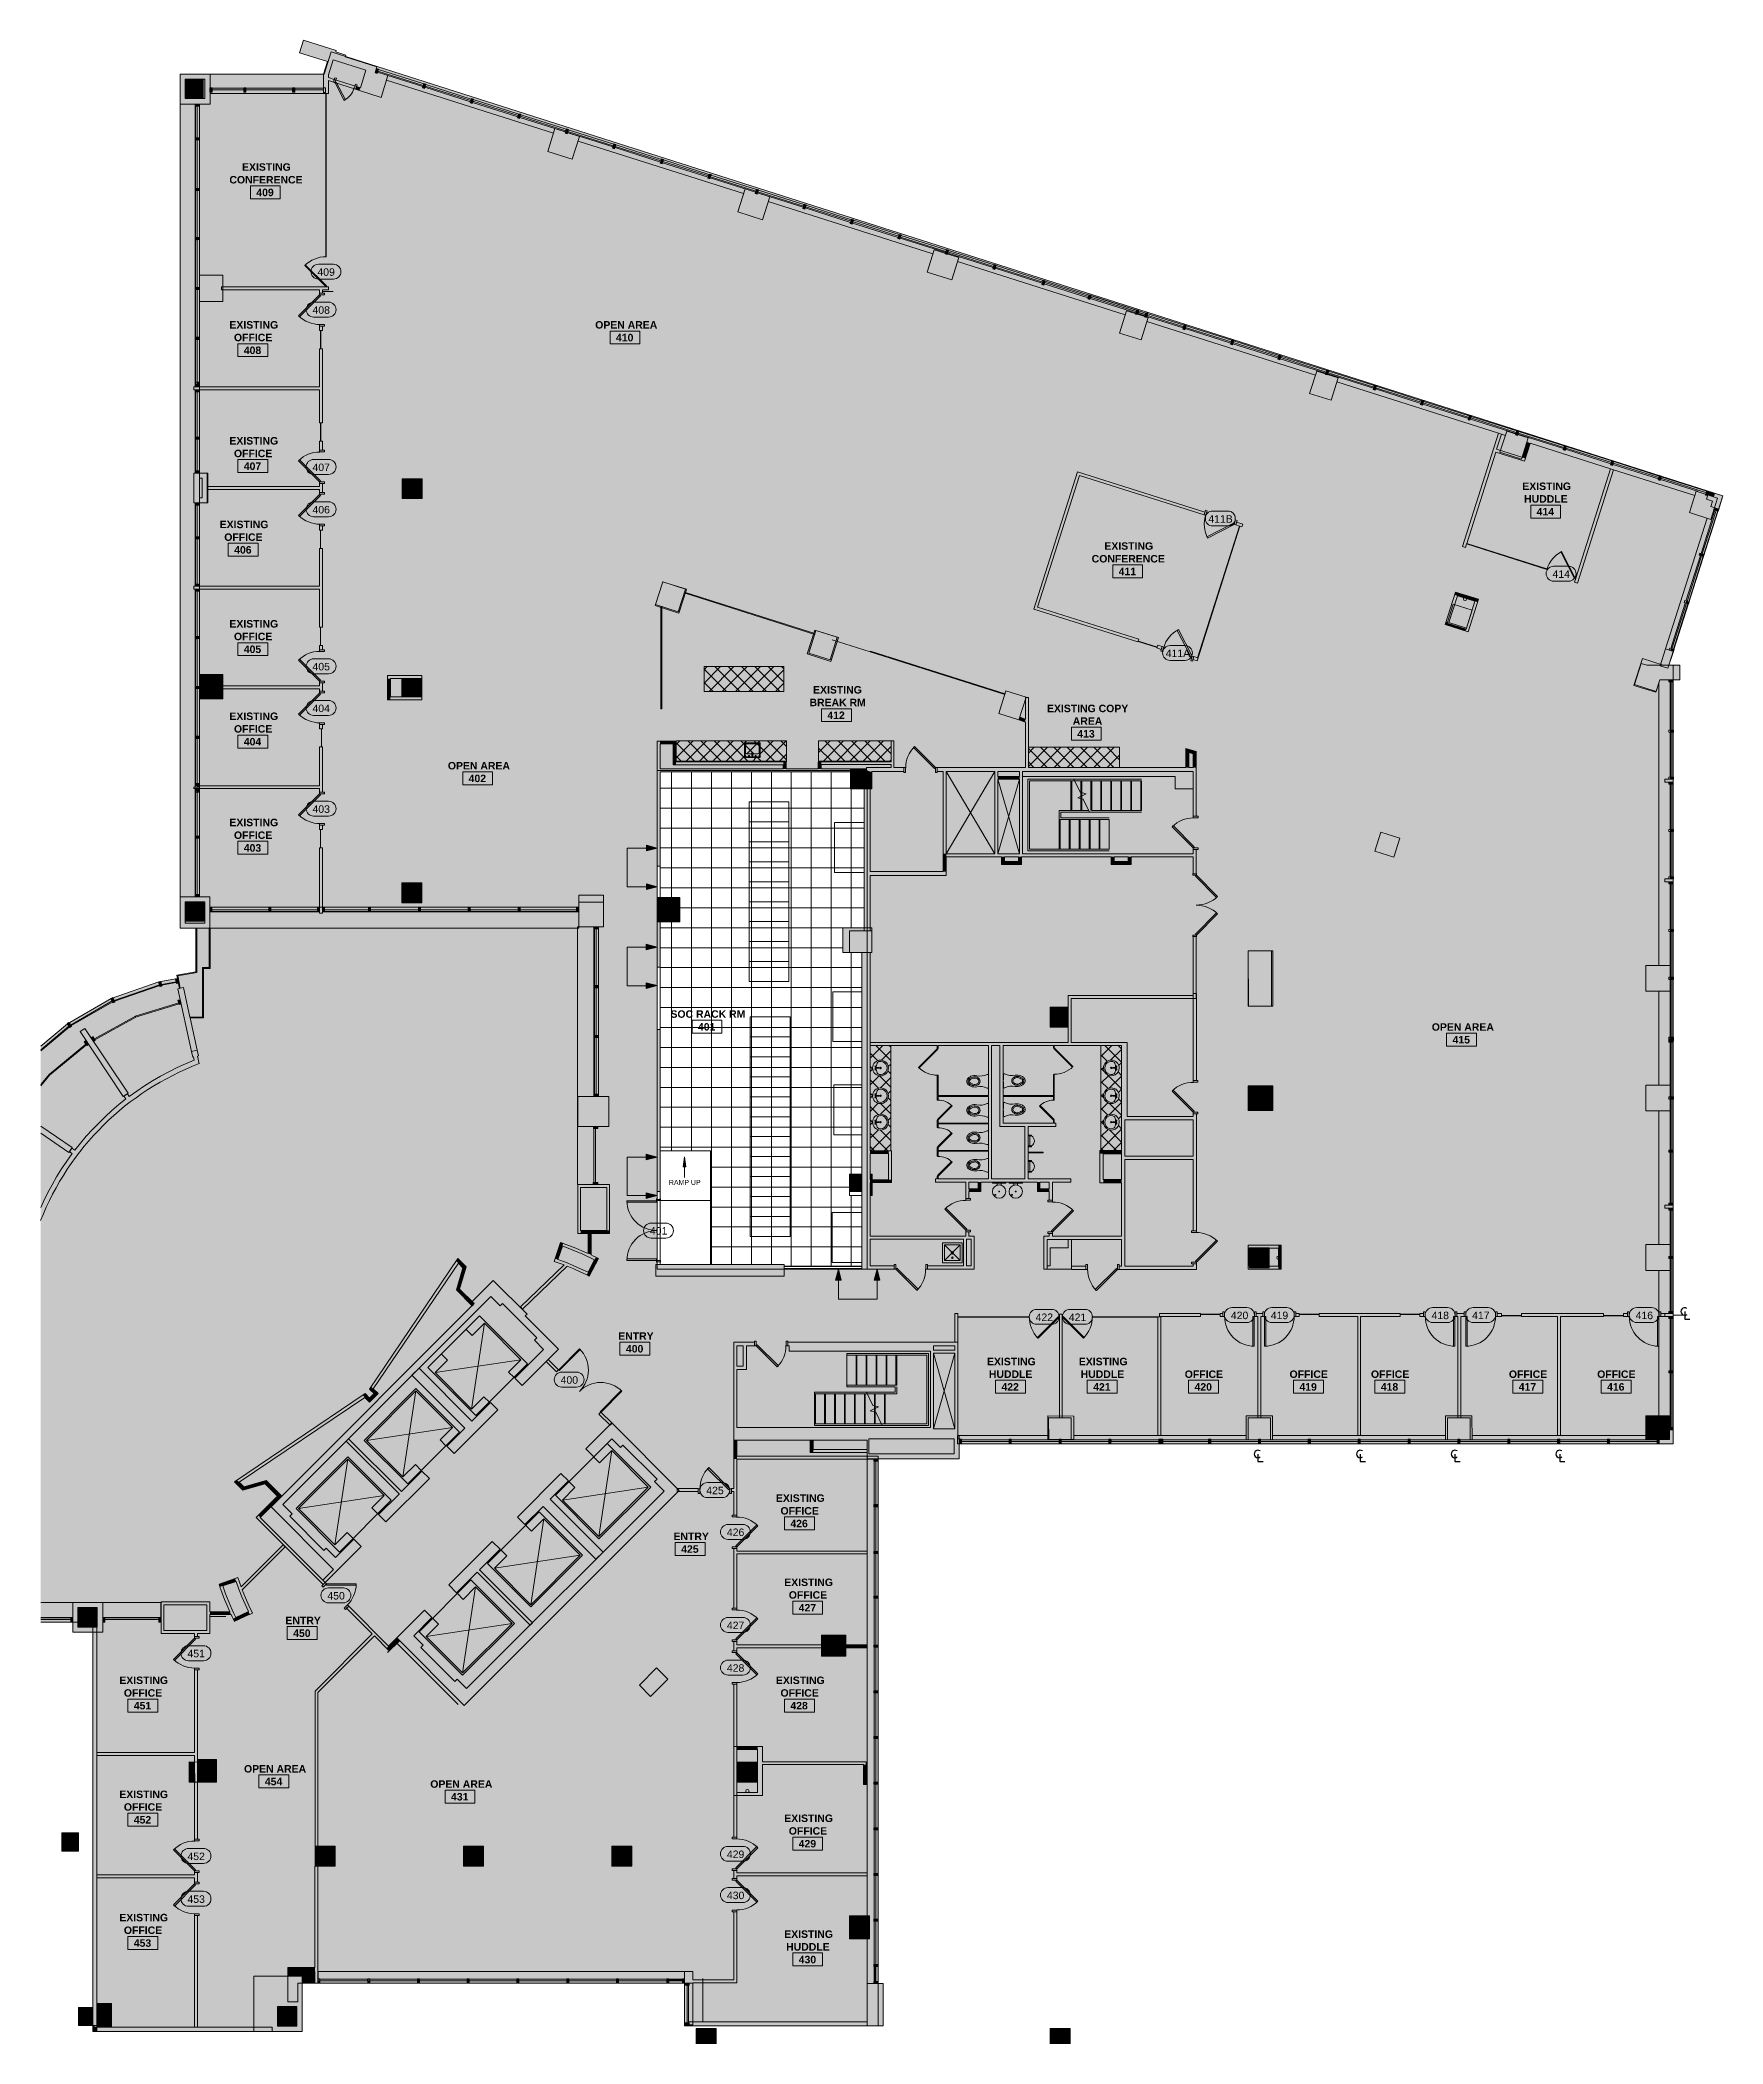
# Model space of a CAD drawing. Header units: inches. Extents: x 224 to 2249, y -2447 to -36.
import ezdxf

# ---------------------------------------------------------------- set-up
doc = ezdxf.new("R2010")
doc.units = ezdxf.units.IN
doc.header["$MEASUREMENT"] = 0
for name, color, linetype, lineweight in [('A-ANNO-NOTE', 131, 'Continuous', 9), ('A-AREA-IDEN', 2, 'Continuous', 9), ('A-COLS', 52, 'Continuous', 13), ('A-DETL', 90, 'Continuous', 9), ('A-DETL-GENF', 92, 'Continuous', 9), ('A-DETL-THIN', 151, 'Continuous', 9), ('A-DOOR', 31, 'Continuous', 13), ('A-DOOR-FRAM', 31, 'Continuous', 20), ('A-DOOR-IDEN', 31, 'Continuous', 9), ('A-GENM', 13, 'Continuous', 9), ('A-GLAZ', 151, 'Continuous', 13), ('A-GLAZ-CURT', 52, 'Continuous', 13), ('A-GLAZ-CWMG', 51, 'Continuous', 13), ('A-WALL', 113, 'Continuous', 13), ('A-WALL-PATT', 111, 'Continuous', 13), ('G-ANNO-TEXT', 231, 'Continuous', 9), ('I-WALL', 2, 'Continuous', 13), ('P-SANR-FIXT', 6, 'Continuous', 9), ('Q-CASE', 31, 'Continuous', 9)]:
    doc.layers.add(name, color=color, linetype=linetype, lineweight=lineweight)
doc.styles.add('Swis721 Lt BT', font='swissl.ttf', dxfattribs={"height": 9})
doc.styles.add('Swis721 Lt BT_1', font='swissl.ttf', dxfattribs={"height": 6})
doc.styles.add('Swis721 Lt BT_B', font='', dxfattribs={"height": 9})
doc.styles.get('Swis721 Lt BT_B').set_extended_font_data('Swis721 Lt BT', bold=True)
pattern_1 = [(45, (-1036.554, 904.245), (-8.01223, 8.01223), []), (135, (-1036.554, 904.245), (-8.01223, -8.01223), [])]
pattern_2 = [(45, (-1208.054, 904.245), (-8.01223, 8.01223), []), (135, (-1208.054, 904.245), (-8.01223, -8.01223), [])]
pattern_3 = [(45, (-1460.304, 911.745), (-8.01223, 8.01223), []), (135, (-1460.304, 911.745), (-8.01223, -8.01223), [])]
pattern_4 = [(0, (0, 0), (30.72, 7.68), [1.267, -21.773, 1.267, -21.773, -122.88]), (0, (0, 0), (30.72, 7.68), [-46.08, 1.267, -44.813, 1.267, -21.773, -53.76]), (0, (0, 0), (30.72, 7.68), [-115.2, 1.267, -14.093, 1.267, -37.133]), (120, (11.52, 3.84), (-22.011075, 22.7643), [1.267, -21.773, 1.267, -21.773, -122.88]), (120, (11.52, 3.84), (-22.011075, 22.7643), [-46.08, 1.267, -44.813, 1.267, -21.773, -53.76]), (120, (11.52, 3.84), (-22.011075, 22.7643), [-115.2, 1.267, -14.093, 1.267, -37.133]), (240, (15.36, 19.2), (-8.708925, -30.4443), [1.267, -21.773, 1.267, -21.773, -122.88]), (240, (15.36, 19.2), (-8.708925, -30.4443), [-46.08, 1.267, -44.813, 1.267, -21.773, -53.76]), (240, (15.36, 19.2), (-8.708925, -30.4443), [-115.2, 1.267, -14.093, 1.267, -37.133])]
pattern_5 = [(0, (0, 0), (0, 24), []), (90, (0, 0), (-24, 1e-15), [])]

msp = doc.modelspace()

# ---------------------------------------------------------------- texts
at = {"layer": 'A-AREA-IDEN', "char_height": 9, "attachment_point": 1, "style": 'Swis721 Lt BT_B'}
for s, insert, width in [('EXISTING', (467, -184.2), 68.175), ('CONFERENCE', (451.8, -199.5), 104.838), ('409', (484.2, -214.8), 25.452), ('EXISTING', (451.8, -374.1), 68.175), ('OPEN AREA', (892, -374.1), 86.658), ('OFFICE', (457.3, -389.3), 54.843), ('408', (469.1, -404.7), 25.452), ('410', (917, -389.4), 25.452), ('EXISTING', (451.8, -513.6), 68.175), ('OFFICE', (457.3, -528.8), 54.843), ('407', (469.1, -544.1), 25.452), ('EXISTING', (2007.7, -568.3), 68.175), ('HUDDLE', (2009.9, -583.5), 63.024), ('414', (2025, -598.9), 25.452), ('EXISTING', (440.1, -614.2), 68.175), ('OFFICE', (445.6, -629.5), 54.843), ('406', (457.5, -644.8), 25.452), ('EXISTING', (1504.8, -640.2), 68.175), ('CONFERENCE', (1489.5, -655.5), 104.838), ('411', (1522, -670.8), 25.452), ('EXISTING', (451.8, -733.8), 68.175), ('OFFICE', (457.3, -749), 54.843), ('405', (469.1, -764.4), 25.452), ('EXISTING', (1154.2, -813.2), 68.175), ('BREAK RM', (1149.9, -828.4), 78.174), ('412', (1171.4, -843.8), 25.452), ('EXISTING COPY', (1435.7, -835.6), 114.534), ('EXISTING', (451.8, -845), 68.175), ('OFFICE', (457.3, -860.2), 54.843), ('AREA', (1466.7, -850.8), 39.39), ('413', (1472.2, -866.1), 25.452), ('404', (469.1, -875.6), 25.452), ('OPEN AREA', (714.7, -904.5), 86.658), ('402', (739.7, -919.8), 25.452), ('EXISTING', (451.8, -972.8), 68.175), ('OFFICE', (457.3, -988.1), 54.843), ('403', (469.1, -1003.4), 25.452), ('SOC RACK RM', (982.6, -1203.3), 106.353), ('401', (1015.7, -1218.7), 25.452), ('OPEN AREA', (1898.8, -1218.9), 86.658), ('415', (1923.8, -1234.2), 25.452), ('ENTRY', (919.7, -1590.7), 48.783), ('400', (929, -1606), 25.452), ('EXISTING', (1363.5, -1621.4), 68.175), ('HUDDLE', (1365.8, -1636.6), 63.024), ('EXISTING', (1474, -1621.4), 68.175), ('HUDDLE', (1476.2, -1636.6), 63.024), ('OFFICE', (1601.5, -1636.6), 54.843), ('OFFICE', (1727.6, -1636.6), 54.843), ('OFFICE', (1825.6, -1636.6), 54.843), ('OFFICE', (1991.6, -1636.6), 54.843), ('OFFICE', (2097.8, -1636.6), 54.843), ('422', (1380.9, -1651.9), 25.452), ('421', (1491.3, -1651.9), 25.452), ('420', (1613.3, -1651.9), 25.452), ('419', (1739.5, -1651.9), 25.452), ('418', (1837.4, -1651.9), 25.452), ('417', (2003.4, -1651.9), 25.452), ('416', (2109.7, -1651.9), 25.452), ('EXISTING', (1109.5, -1785.7), 68.175), ('OFFICE', (1115, -1801), 54.843), ('ENTRY', (986.2, -1831.7), 48.783), ('426', (1126.9, -1816.3), 25.452), ('425', (995.5, -1847), 25.452), ('EXISTING', (1119.5, -1887), 68.175), ('OFFICE', (1125, -1902.2), 54.843), ('427', (1136.9, -1917.6), 25.452), ('ENTRY', (519.2, -1932.9), 48.783), ('450', (528.5, -1948.2), 25.452), ('EXISTING', (319.3, -2004.9), 68.175), ('OFFICE', (324.8, -2020.1), 54.843), ('EXISTING', (1109.5, -2004.9), 68.175), ('OFFICE', (1115, -2020.1), 54.843), ('451', (336.7, -2035.4), 25.452), ('428', (1126.9, -2035.4), 25.452), ('OPEN AREA', (469.4, -2111.4), 86.658), ('EXISTING', (319.3, -2142.1), 68.175), ('454', (494.4, -2126.7), 25.452), ('OPEN AREA', (693.5, -2129.7), 86.658), ('431', (718.5, -2145), 25.452), ('OFFICE', (324.8, -2157.3), 54.843), ('452', (336.7, -2172.7), 25.452), ('EXISTING', (1119.5, -2170.9), 68.175), ('OFFICE', (1125, -2186.1), 54.843), ('429', (1136.9, -2201.5), 25.452), ('EXISTING', (319.3, -2290.4), 68.175), ('OFFICE', (324.8, -2305.6), 54.843), ('EXISTING', (1119.5, -2310.3), 68.175), ('453', (336.7, -2321), 25.452), ('HUDDLE', (1121.8, -2325.6), 63.024), ('430', (1136.9, -2340.9), 25.452)]:
    msp.add_mtext(s, dxfattribs=dict(at, insert=insert, width=width))
at = {"layer": 'A-DOOR-IDEN', "char_height": 9, "attachment_point": 1, "style": 'Swis721 Lt BT'}
for s, insert, width in [('409', (557.7, -310.6), 24.543), ('408', (551.8, -356.3), 24.543), ('407', (551.8, -545.5), 24.543), ('406', (551.8, -596.5), 24.543), ('411B', (1629.9, -607.6), 34.542), ('414', (2044.1, -674), 24.543), ('411A', (1578.6, -769.3), 33.936), ('405', (551.8, -785.3), 24.543), ('404', (551.8, -835.5), 24.543), ('403', (551.8, -956.7), 24.543), ('401', (957.9, -1464.2), 24.543), ('420', (1657, -1565.9), 24.543), ('419', (1705, -1565.9), 24.543), ('418', (1898.5, -1565.9), 24.543), ('417', (1947.3, -1565.9), 24.543), ('416', (2144.1, -1565.9), 24.543), ('422', (1422, -1568.1), 24.543), ('421', (1462, -1568.1), 24.543), ('400', (850.4, -1643.6), 24.543), ('425', (1025.7, -1776.5), 24.543), ('426', (1050.5, -1826.8), 24.543), ('450', (569.7, -1903.2), 24.543), ('427', (1050.5, -1938.8), 24.543), ('451', (401.3, -1972.7), 24.543), ('428', (1050.5, -1990.1), 24.543), ('452', (401.3, -2216.7), 24.543), ('429', (1050.5, -2214.2), 24.543), ('430', (1050.5, -2263.7), 24.543), ('453', (401.3, -2268.2), 24.543)]:
    msp.add_mtext(s, dxfattribs=dict(at, insert=insert, width=width))
at = {"layer": 'G-ANNO-TEXT', "color": 7, "insert": (980.7, -1407.4), "char_height": 6, "width": 45.147, "attachment_point": 1, "style": 'Swis721 Lt BT_1'}
msp.add_mtext('RAMP UP', dxfattribs=at)

# ---------------------------------------------------------------- blocks, each defined once
blk = doc.blocks.new('Rectangular Column - 24_ x 24_ 3-5010663-Level 4 CONSTRUCTION')
at = {"layer": 'A-COLS', "lineweight": 9}
blk.add_hatch(color=7, dxfattribs=at).paths.add_polyline_path([(10, -11), (10, 11), (-10, 11), (-10, -11)], flags=0)
at = {"layer": 'A-COLS', "color": 8, "lineweight": 20}
for p, q in [((10, 11), (-10, 11)), ((-10, 11), (-10, -11)), ((10, -11), (10, 11)), ((-10, -11), (10, -11))]:
    blk.add_line(p, q, dxfattribs=at)
blk = doc.blocks.new('System Panel - Glazed 2-5020079-Level 4 CONSTRUCTION')
at = {"layer": 'A-GLAZ-CURT', "lineweight": 9}
blk.add_hatch(color=7, dxfattribs=at).paths.add_polyline_path([(34.1, 0.2), (34.1, 2.2), (-2.1, 2.2), (-2.1, 0.2)], flags=0)
at = {"layer": 'A-GLAZ-CURT', "color": 8, "lineweight": 20}
for p, q in [((34.1, 2.2), (-2.1, 2.2)), ((-2.1, 0.2), (34.1, 0.2)), ((34.1, 0.2), (34.1, 2.2))]:
    blk.add_line(p, q, dxfattribs=at)
blk = doc.blocks.new('Rectangular Mullion - 2_5_ x 5_ rectangular-5019623-Level 4 CONSTRUCTION')
at = {"layer": 'A-GLAZ-CWMG', "lineweight": 9}
blk.add_hatch(color=7, dxfattribs=at).paths.add_polyline_path([(-2.5, 2.7), (0, 2.7), (0, -2.7), (-2.5, -2.7)], flags=0)
at = {"layer": 'A-GLAZ-CWMG', "color": 8, "lineweight": 20}
for p, q in [((-2.5, 2.7), (0, 2.7)), ((-2.5, -2.7), (-2.5, 2.7)), ((0, 2.7), (0, -2.7)), ((0, -2.7), (-2.5, -2.7))]:
    blk.add_line(p, q, dxfattribs=at)
blk = doc.blocks.new('Walls 2 - Walls 1-5015569-Level 4 CONSTRUCTION')
at = {"layer": 'A-WALL', "lineweight": 9}
blk.add_hatch(color=7, dxfattribs=at).paths.add_polyline_path([(53.2, -1951.4), (60, -1951.4), (60, -1915.9), (24, -1915.9), (24, -1951.4), (47.9, -1951.4), (47.9, -1945.4), (30, -1945.4), (30, -1921.9), (53.3, -1921.9), (53.3, -1945.4), (52.9, -1945.4), (52.9, -1951.4)], flags=0)
at = {"layer": 'A-WALL', "color": 8, "lineweight": 20}
for p, q in [((60, -1915.9), (24, -1915.9)), ((24, -1915.9), (24, -1951.4)), ((30, -1945.4), (30, -1921.9)), ((30, -1921.9), (53.3, -1921.9)), ((53.3, -1921.9), (53.3, -1945.4)), ((60, -1951.4), (60, -1915.9)), ((24, -1951.4), (60, -1951.4)), ((53.3, -1945.4), (30, -1945.4))]:
    blk.add_line(p, q, dxfattribs=at)
blk = doc.blocks.new('System Panel - Glazed 2-5020008-Level 4 CONSTRUCTION')
at = {"layer": 'A-GLAZ-CURT', "lineweight": 9}
blk.add_hatch(color=7, dxfattribs=at).paths.add_polyline_path([(18.8, 0.2), (32.5, 0.2), (32.5, 2.2), (-32.5, 2.2), (-32.5, 0.2)], flags=0)
at = {"layer": 'A-GLAZ-CURT', "color": 8, "lineweight": 20}
for p, q in [((32.5, 2.2), (-32.5, 2.2)), ((-32.5, 2.2), (-32.5, 0.2)), ((-32.5, 0.2), (32.5, 0.2)), ((32.5, 0.2), (32.5, 2.2))]:
    blk.add_line(p, q, dxfattribs=at)
blk = doc.blocks.new('Rectangular Mullion - 2_5_ x 5_ rectangular-5019624-Level 4 CONSTRUCTION')
at = {"layer": 'A-GLAZ-CWMG', "lineweight": 9}
blk.add_hatch(color=7, dxfattribs=at).paths.add_polyline_path([(0, 2.7), (-2.5, 2.7), (-2.5, -2.7), (0, -2.7)], flags=0)
at = {"layer": 'A-GLAZ-CWMG', "color": 8, "lineweight": 20}
for p, q in [((0, 2.7), (-2.5, 2.7)), ((-2.5, 2.7), (-2.5, -2.7)), ((0, -2.7), (0, 2.7)), ((-2.5, -2.7), (0, -2.7))]:
    blk.add_line(p, q, dxfattribs=at)
blk = doc.blocks.new('Walls 4 - Walls 3-5016047-Level 4 CONSTRUCTION')
at = {"layer": 'A-WALL', "lineweight": 9}
for p, q in [((59.5, -1605.9), (41.5, -1605.9)), ((41.5, -1605.9), (41.5, -1675.7)), ((59.5, -1673.2), (59.5, -1608.1)), ((59.5, -1682.5), (59.5, -1682.4)), ((41.5, -1711.7), (41.5, -1750.5)), ((59.5, -1705.7), (59.5, -1704.5)), ((59.5, -1750.5), (59.5, -1714.2))]:
    blk.add_line(p, q, dxfattribs=at)
blk = doc.blocks.new('Walls 5 - Walls 1-5016492-Level 4 CONSTRUCTION')
at = {"layer": 'A-WALL', "lineweight": 9}
h = blk.add_hatch(color=7, dxfattribs=at)
h.paths.add_polyline_path([(31.3, -1951.9), (60, -1951.9), (60, -1885.5), (1.5, -1885.5), (1.5, -1951.9), (30, -1951.9)], flags=0)
h.paths.add_polyline_path([(30, -1945.4), (30, -1921.9), (53.3, -1921.9), (53.3, -1945.4), (31.3, -1945.4)], flags=0)
at = {"layer": 'A-WALL', "color": 8, "lineweight": 20}
for p, q in [((60, -1885.5), (1.5, -1885.5)), ((1.5, -1885.5), (1.5, -1951.9)), ((60, -1951.9), (60, -1885.5)), ((30, -1945.4), (30, -1921.9)), ((30, -1921.9), (53.3, -1921.9)), ((53.3, -1921.9), (53.3, -1945.4)), ((1.5, -1951.9), (60, -1951.9)), ((53.3, -1945.4), (30, -1945.4))]:
    blk.add_line(p, q, dxfattribs=at)
blk = doc.blocks.new('System Panel - Glazed 2-5617808-Level 4 CONSTRUCTION')
at = {"layer": 'A-GLAZ-CURT', "color": 8, "lineweight": 20}
for p, q in [((28.7, 2.2), (-28.7, 2.2)), ((-28.7, 2.2), (-28.7, 0.3)), ((-28.7, 0.3), (28.7, 0.3)), ((28.7, 0.3), (28.7, 2.2))]:
    blk.add_line(p, q, dxfattribs=at)
blk = doc.blocks.new('Rectangular Mullion - 2_5_ x 5_ rectangular-5609075-Level 4 CONSTRUCTION')
at = {"layer": 'A-GLAZ-CWMG', "lineweight": 9}
h = blk.add_hatch(color=7, dxfattribs=at)
h.paths.add_polyline_path([(-2.5, 2.7), (0, 2.7), (0, -0.2), (-2.5, -0.2)], flags=0)
h.paths.add_polyline_path([(0, -2.2), (0, -2.7), (-2.5, -2.7), (-2.5, -2.2)], flags=0)
at = {"layer": 'A-GLAZ-CWMG', "color": 8, "lineweight": 20}
for p, q in [((-2.5, 2.7), (0, 2.7)), ((-2.5, -2.7), (-2.5, 2.7)), ((0, 2.7), (0, -2.7)), ((0, -2.7), (-2.5, -2.7))]:
    blk.add_line(p, q, dxfattribs=at)
blk = doc.blocks.new('Rectangular Mullion - 2_5_ x 5_ rectangular-5617717-Level 4 CONSTRUCTION')
at = {"layer": 'A-GLAZ-CWMG', "lineweight": 9}
h = blk.add_hatch(color=7, dxfattribs=at)
h.paths.add_polyline_path([(0, 2.7), (-2.5, 2.7), (-2.5, -0.2), (0, -0.2)], flags=0)
h.paths.add_polyline_path([(-2.5, -2.2), (-2.5, -2.7), (0, -2.7), (0, -2.2), (-0.3, -2.2)], flags=0)
at = {"layer": 'A-GLAZ-CWMG', "color": 8, "lineweight": 20}
for p, q in [((0, 2.7), (-2.5, 2.7)), ((-2.5, 2.7), (-2.5, -2.7)), ((0, -2.7), (0, 2.7)), ((-2.5, -2.7), (0, -2.7))]:
    blk.add_line(p, q, dxfattribs=at)
blk = doc.blocks.new('System Panel - Glazed 2-5019622-Level 4 CONSTRUCTION')
at = {"layer": 'A-GLAZ-CURT', "lineweight": 9}
blk.add_hatch(color=7, dxfattribs=at).paths.add_polyline_path([(28.7, 0.2), (28.7, 2.2), (-28.7, 2.2), (-28.7, 0.2)], flags=0)
at = {"layer": 'A-GLAZ-CURT', "color": 8, "lineweight": 20}
for p, q in [((28.7, 2.2), (-28.7, 2.2)), ((-28.7, 2.2), (-28.7, 0.2)), ((-28.7, 0.2), (28.7, 0.2)), ((28.7, 0.2), (28.7, 2.2))]:
    blk.add_line(p, q, dxfattribs=at)
blk = doc.blocks.new('System Panel - Glazed 2-5019915-Level 4 CONSTRUCTION')
at = {"layer": 'A-GLAZ-CURT', "lineweight": 9}
blk.add_hatch(color=7, dxfattribs=at).paths.add_polyline_path([(29.1, 0.2), (29.1, 2.2), (-29.1, 2.2), (-29.1, 0.2)], flags=0)
at = {"layer": 'A-GLAZ-CURT', "color": 8, "lineweight": 20}
for p, q in [((29.1, 2.2), (-29.1, 2.2)), ((-29.1, 2.2), (-29.1, 0.2)), ((-29.1, 0.2), (29.1, 0.2)), ((29.1, 0.2), (29.1, 2.2))]:
    blk.add_line(p, q, dxfattribs=at)
blk = doc.blocks.new('Rectangular Mullion - 2_5_ x 5_ rectangular-5019916-Level 4 CONSTRUCTION')
at = {"layer": 'A-GLAZ-CWMG', "lineweight": 9}
blk.add_hatch(color=7, dxfattribs=at).paths.add_polyline_path([(0, 2.7), (0, -2.7), (-2.5, -2.7), (-2.5, 2.7)], flags=0)
at = {"layer": 'A-GLAZ-CWMG', "color": 8, "lineweight": 20}
for p, q in [((-2.5, 2.7), (0, 2.7)), ((-2.5, -2.7), (-2.5, 2.7)), ((0, 2.7), (0, -2.7)), ((0, -2.7), (-2.5, -2.7))]:
    blk.add_line(p, q, dxfattribs=at)
blk = doc.blocks.new('System Panel - Glazed 2-5020361-Level 4 CONSTRUCTION')
at = {"layer": 'A-GLAZ-CURT', "lineweight": 9}
blk.add_hatch(color=7, dxfattribs=at).paths.add_polyline_path([(8.1, 0.2), (8.1, 2.2), (-8.1, 2.2), (-8.1, 0.2), (7.7, 0.2)], flags=0)
at = {"layer": 'A-GLAZ-CURT', "color": 8, "lineweight": 20}
for p, q in [((8.1, 2.2), (-8.1, 2.2)), ((-8.1, 2.2), (-8.1, 0.2)), ((-8.1, 0.2), (8.1, 0.2)), ((8.1, 0.2), (8.1, 2.2))]:
    blk.add_line(p, q, dxfattribs=at)
blk = doc.blocks.new('System Panel - Glazed 2-5020451-Level 4 CONSTRUCTION')
at = {"layer": 'A-GLAZ-CURT', "lineweight": 9}
blk.add_hatch(color=7, dxfattribs=at).paths.add_polyline_path([(22.6, 2.2), (-22.6, 2.2), (-22.6, 0.3), (22.6, 0.3), (22.6, 2.1)], flags=0)
at = {"layer": 'A-GLAZ-CURT', "color": 8, "lineweight": 20}
for p, q in [((22.6, 2.2), (-22.6, 2.2)), ((-22.6, 2.2), (-22.6, 0.3)), ((-22.6, 0.3), (22.6, 0.3)), ((22.6, 0.3), (22.6, 2.2))]:
    blk.add_line(p, q, dxfattribs=at)
blk = doc.blocks.new('Walls 6 - Walls 6-5020647-Level 4 CONSTRUCTION')
at = {"layer": 'A-WALL', "lineweight": 9}
blk.add_hatch(color=7, dxfattribs=at).paths.add_polyline_path([(1238.5, -2425.3), (1238.5, -2374.3), (1219.5, -2374.3), (1219.5, -2425.3), (1228.5, -2425.3)], flags=0)
at = {"layer": 'A-WALL', "color": 8, "lineweight": 20}
for p, q in [((1238.5, -2374.3), (1219.5, -2374.3)), ((1219.5, -2374.3), (1219.5, -2425.3)), ((1238.5, -2425.3), (1238.5, -2374.3)), ((1219.5, -2425.3), (1238.5, -2425.3))]:
    blk.add_line(p, q, dxfattribs=at)
blk = doc.blocks.new('System Panel - Glazed 2-5021323-Level 4 CONSTRUCTION')
at = {"layer": 'A-GLAZ-CURT', "lineweight": 9}
blk.add_hatch(color=7, dxfattribs=at).paths.add_polyline_path([(-9, 0.2), (9, 0.2), (9, 2.2), (-9, 2.2), (-9, 1.5)], flags=0)
at = {"layer": 'A-GLAZ-CURT', "color": 8, "lineweight": 20}
for p, q in [((9, 2.2), (-9, 2.2)), ((-9, 2.2), (-9, 0.2)), ((-9, 0.2), (9, 0.2)), ((9, 0.2), (9, 2.2))]:
    blk.add_line(p, q, dxfattribs=at)
blk = doc.blocks.new('System Panel - Glazed 2-5021465-Level 4 CONSTRUCTION')
at = {"layer": 'A-GLAZ-CURT', "lineweight": 9}
blk.add_hatch(color=7, dxfattribs=at).paths.add_polyline_path([(-26.1, 0.2), (26.1, 0.2), (26.1, 2.2), (-26.1, 2.2), (-26.1, 1.5)], flags=0)
at = {"layer": 'A-GLAZ-CURT', "color": 8, "lineweight": 20}
for p, q in [((26.1, 2.2), (-26.1, 2.2)), ((-26.1, 2.2), (-26.1, 0.2)), ((-26.1, 0.2), (26.1, 0.2)), ((26.1, 0.2), (26.1, 2.2))]:
    blk.add_line(p, q, dxfattribs=at)
blk = doc.blocks.new('Walls 7 - Walls 3-5021527-Level 4 CONSTRUCTION')
at = {"layer": 'A-WALL', "lineweight": 9}
for p, q in [((50.5, -1474.9), (50.5, -1915.9)), ((59.5, -1493.7), (59.5, -1477.4)), ((59.5, -1554.3), (59.5, -1496.2)), ((59.5, -1614.2), (59.5, -1556.8)), ((59.5, -1674.1), (59.5, -1616.7)), ((59.5, -1733.9), (59.5, -1676.6)), ((59.5, -1793.8), (59.5, -1736.4)), ((59.5, -1853.7), (59.5, -1796.3)), ((59.5, -1913.7), (59.5, -1856.2)), ((50.5, -1915.9), (59, -1915.9))]:
    blk.add_line(p, q, dxfattribs=at)
blk = doc.blocks.new('Walls 8 - Walls 3-5021582-Level 4 CONSTRUCTION')
at = {"layer": 'A-WALL', "lineweight": 9}
for p, q in [((50.5, -1284.7), (50.5, -1834.4)), ((50.5, -1861.9), (50.5, -1915.8))]:
    blk.add_line(p, q, dxfattribs=at)
blk = doc.blocks.new('Walls 9 - Walls 3-5021666-Level 4 CONSTRUCTION')
at = {"layer": 'A-WALL', "lineweight": 9}
for p, q in [((59.5, -1915.9), (59.5, -1869.3)), ((54.5, -1915.9), (59.5, -1915.9))]:
    blk.add_line(p, q, dxfattribs=at)
blk = doc.blocks.new('System Panel - Glazed 2-5021864-Level 4 CONSTRUCTION')
at = {"layer": 'A-GLAZ-CURT', "lineweight": 9}
blk.add_hatch(color=7, dxfattribs=at).paths.add_polyline_path([(-26.2, 2.2), (-26.2, 0.2), (26.2, 0.2), (26.2, 2.2), (-23.5, 2.2)], flags=0)
at = {"layer": 'A-GLAZ-CURT', "color": 8, "lineweight": 20}
for p, q in [((26.2, 2.2), (-26.2, 2.2)), ((-26.2, 2.2), (-26.2, 0.2)), ((-26.2, 0.2), (26.2, 0.2)), ((26.2, 0.2), (26.2, 2.2))]:
    blk.add_line(p, q, dxfattribs=at)
blk = doc.blocks.new('System Panel - Glazed 2-5022613-Level 4 CONSTRUCTION')
at = {"layer": 'A-GLAZ-CURT', "lineweight": 9}
blk.add_hatch(color=7, dxfattribs=at).paths.add_polyline_path([(-28.25, 2.25), (-28.25, 0.25), (28.25, 0.25), (28.25, 2.25)], flags=0)
at = {"layer": 'A-GLAZ-CURT', "color": 8, "lineweight": 20}
for p, q in [((28.25, 2.25), (-28.25, 2.25)), ((-28.25, 2.25), (-28.25, 0.25)), ((-28.25, 0.25), (28.25, 0.25)), ((28.25, 0.25), (28.25, 2.25))]:
    blk.add_line(p, q, dxfattribs=at)
blk = doc.blocks.new('System Panel - Glazed 2-5022936-Level 4 CONSTRUCTION')
at = {"layer": 'A-GLAZ-CURT', "lineweight": 9}
blk.add_hatch(color=7, dxfattribs=at).paths.add_polyline_path([(-25.6, 1.5), (-25.6, 0.2), (25.6, 0.2), (25.6, 2.2), (-25.6, 2.2)], flags=0)
at = {"layer": 'A-GLAZ-CURT', "color": 8, "lineweight": 20}
for p, q in [((25.6, 2.2), (-25.6, 2.2)), ((-25.6, 2.2), (-25.6, 0.2)), ((-25.6, 0.2), (25.6, 0.2)), ((25.6, 0.2), (25.6, 2.2))]:
    blk.add_line(p, q, dxfattribs=at)
blk = doc.blocks.new('System Panel - Glazed 2-5023072-Level 4 CONSTRUCTION')
at = {"layer": 'A-GLAZ-CURT', "lineweight": 9}
blk.add_hatch(color=7, dxfattribs=at).paths.add_polyline_path([(-26.9, 0.2), (26.9, 0.2), (26.9, 2.2), (-26.9, 2.2), (-26.9, 1.5)], flags=0)
at = {"layer": 'A-GLAZ-CURT', "color": 8, "lineweight": 20}
for p, q in [((26.9, 2.2), (-26.9, 2.2)), ((-26.9, 2.2), (-26.9, 0.2)), ((-26.9, 0.2), (26.9, 0.2)), ((26.9, 0.2), (26.9, 2.2))]:
    blk.add_line(p, q, dxfattribs=at)
blk = doc.blocks.new('System Panel - Glazed 2-5030408-Level 4 CONSTRUCTION')
at = {"layer": 'A-GLAZ-CURT', "lineweight": 9}
blk.add_hatch(color=7, dxfattribs=at).paths.add_polyline_path([(-26.1, 2.2), (-26.1, 0.2), (26.1, 0.2), (26.1, 2.2)], flags=0)
at = {"layer": 'A-GLAZ-CURT', "color": 8, "lineweight": 20}
for p, q in [((26.1, 2.2), (-26.1, 2.2)), ((-26.1, 2.2), (-26.1, 0.2)), ((-26.1, 0.2), (26.1, 0.2)), ((26.1, 0.2), (26.1, 2.2))]:
    blk.add_line(p, q, dxfattribs=at)
blk = doc.blocks.new('Walls 10 - Walls 10-5024447-Level 4 CONSTRUCTION')
at = {"layer": 'A-WALL', "lineweight": 9}
h = blk.add_hatch(color=7, dxfattribs=at)
h.paths.add_polyline_path([(1228.5, -1742.9), (1330.2, -1742.9), (1330.2, -1718.9), (1328.5, -1718.9), (1328.5, -1602.4), (1123.7, -1602.4), (1123.7, -1606.9), (1125.5, -1606.9), (1125.5, -1613.4), (1295.5, -1613.4), (1295.5, -1705.4), (1062.6, -1705.4), (1062.6, -1635.4), (1073.9, -1635.4), (1073.9, -1606.9), (1083.7, -1606.9), (1083.7, -1602.4), (1058.9, -1602.4), (1058.9, -1720.4), (1219.5, -1720.4), (1219.5, -1739.8), (1220.5, -1739.8), (1219.5, -1742.9), (1221.5, -1742.9)], flags=0)
h.paths.add_polyline_path([(1221.5, -1736.9), (1221.5, -1718.9), (1324.2, -1718.9), (1324.2, -1736.9), (1228.5, -1736.9)], flags=0)
h.paths.add_polyline_path([(1324.7, -1706.9), (1299.2, -1706.9), (1299.2, -1615.9), (1324.7, -1615.9), (1324.7, -1682.3)], flags=0)
h.paths.add_polyline_path([(1070.1, -1631.6), (1062.6, -1631.6), (1062.6, -1606.9), (1070.1, -1606.9), (1070.1, -1615.9)], flags=0)
h.paths.add_polyline_path([(1299.2, -1612.2), (1299.2, -1606.9), (1324.7, -1606.9), (1324.7, -1612.2)], flags=0)
at = {"layer": 'A-WALL', "color": 8, "lineweight": 20}
for p, q in [((1058.9, -1602.4), (1058.9, -1720.4)), ((1083.7, -1602.4), (1058.9, -1602.4)), ((1062.6, -1631.6), (1062.6, -1606.9)), ((1062.6, -1606.9), (1070.1, -1606.9)), ((1070.1, -1606.9), (1070.1, -1631.6)), ((1073.9, -1635.4), (1073.9, -1606.9)), ((1073.9, -1606.9), (1083.7, -1606.9)), ((1083.7, -1606.9), (1083.7, -1602.4)), ((1125.1, -1602.4), (1123.7, -1602.4)), ((1123.7, -1602.4), (1123.7, -1606.9)), ((1123.7, -1606.9), (1125.5, -1606.9)), ((1328.5, -1602.4), (1125.1, -1602.4)), ((1125.5, -1606.9), (1125.5, -1613.4)), ((1125.5, -1613.4), (1295.5, -1613.4)), ((1295.5, -1613.4), (1295.5, -1705.4)), ((1299.2, -1612.2), (1299.2, -1606.9)), ((1299.2, -1606.9), (1324.7, -1606.9)), ((1324.7, -1612.2), (1299.2, -1612.2)), ((1324.7, -1606.9), (1324.7, -1612.2)), ((1328.5, -1718.9), (1328.5, -1602.4)), ((1070.1, -1631.6), (1062.6, -1631.6)), ((1062.6, -1705.4), (1062.6, -1635.4)), ((1062.6, -1635.4), (1073.9, -1635.4)), ((1299.2, -1706.9), (1299.2, -1615.9)), ((1299.2, -1615.9), (1324.7, -1615.9)), ((1324.7, -1615.9), (1324.7, -1706.9)), ((1295.5, -1705.4), (1062.6, -1705.4)), ((1324.7, -1706.9), (1299.2, -1706.9)), ((1058.9, -1720.4), (1062.6, -1720.4)), ((1062.6, -1720.4), (1219.5, -1720.4)), ((1219.5, -1720.4), (1219.5, -1742.9)), ((1221.5, -1736.9), (1221.5, -1718.9)), ((1221.5, -1718.9), (1324.2, -1718.9)), ((1324.2, -1718.9), (1324.2, -1736.9)), ((1330.2, -1718.9), (1328.5, -1718.9)), ((1330.2, -1742.9), (1330.2, -1718.9)), ((1219.5, -1742.9), (1330.2, -1742.9)), ((1324.2, -1736.9), (1221.5, -1736.9))]:
    blk.add_line(p, q, dxfattribs=at)
blk = doc.blocks.new('Single Flush - OTJ_SOLIDFLUSH_ALUM-5025033-Level 4 CONSTRUCTION')
at = {"layer": 'A-DOOR', "color": 8, "lineweight": 20}
for p, q in [((-7.4, 27.6), (-8.7, 26.3)), ((-8.7, 26.3), (16.7, 1)), ((17.9, 2.2), (-7.4, 27.6)), ((16.7, 1), (17.9, 2.2))]:
    blk.add_line(p, q, dxfattribs=at)
at = {"layer": 'A-DOOR', "lineweight": 9}
blk.add_arc((17.9, 2.2), 35.8, 135, 180.5, dxfattribs=at)
at = {"layer": 'A-DOOR-FRAM', "color": 8}
for p, q in [((-20, -3.5), (-20, 2.2)), ((-20, 2.2), (-18, 2.2)), ((-18, -3.5), (-18, 2.2)), ((18, -3.5), (18, 2.2)), ((18, 2.2), (20, 2.2)), ((20, -3.5), (20, 2.2)), ((-20, -3.5), (-18, -3.5)), ((18, -3.5), (20, -3.5))]:
    blk.add_line(p, q, dxfattribs=at)
blk = doc.blocks.new('System Panel - Glazed 2-5104149-Level 4 CONSTRUCTION')
at = {"layer": 'A-GLAZ-CURT', "lineweight": 9}
blk.add_hatch(color=7, dxfattribs=at).paths.add_polyline_path([(28.7, 0.2), (28.7, 2.2), (-28.8, 2.2), (-28.8, 0.2)], flags=0)
at = {"layer": 'A-GLAZ-CURT', "color": 8, "lineweight": 20}
for p, q in [((28.7, 2.2), (-28.8, 2.2)), ((-28.8, 2.2), (-28.8, 0.2)), ((-28.8, 0.2), (28.7, 0.2)), ((28.7, 0.2), (28.7, 2.2))]:
    blk.add_line(p, q, dxfattribs=at)
blk = doc.blocks.new('Rectangular Mullion - 2_5_ x 5_ rectangular-5104493-Level 4 CONSTRUCTION')
at = {"layer": 'A-GLAZ-CWMG', "lineweight": 9}
blk.add_hatch(color=7, dxfattribs=at).paths.add_polyline_path([(0, 2.75), (0, -2.75), (-2.5, -2.75), (-2.5, 2.75)], flags=0)
at = {"layer": 'A-GLAZ-CWMG', "color": 8, "lineweight": 20}
for p, q in [((-2.5, 2.75), (0, 2.75)), ((-2.5, -2.75), (-2.5, 2.75)), ((0, 2.75), (0, -2.75)), ((0, -2.75), (-2.5, -2.75))]:
    blk.add_line(p, q, dxfattribs=at)
blk = doc.blocks.new('Rectangular Mullion - 2_5_ x 5_ rectangular-5103979-Level 4 CONSTRUCTION')
at = {"layer": 'A-GLAZ-CWMG', "lineweight": 9}
blk.add_hatch(color=7, dxfattribs=at).paths.add_polyline_path([(-2.5, 2.75), (-2.5, -2.75), (0, -2.75), (0, 2.75)], flags=0)
at = {"layer": 'A-GLAZ-CWMG', "color": 8, "lineweight": 20}
for p, q in [((0, 2.75), (-2.5, 2.75)), ((-2.5, 2.75), (-2.5, -2.75)), ((0, -2.75), (0, 2.75)), ((-2.5, -2.75), (0, -2.75))]:
    blk.add_line(p, q, dxfattribs=at)
blk = doc.blocks.new('System Panel - Glazed 2-5105823-Level 4 CONSTRUCTION')
at = {"layer": 'A-GLAZ-CURT', "lineweight": 9}
blk.add_hatch(color=7, dxfattribs=at).paths.add_polyline_path([(-28.7, 0.2), (28.7, 0.2), (28.7, 2.2), (-28.7, 2.2)], flags=0)
at = {"layer": 'A-GLAZ-CURT', "color": 8, "lineweight": 20}
for p, q in [((28.7, 2.2), (-28.7, 2.2)), ((-28.7, 2.2), (-28.7, 0.2)), ((-28.7, 0.2), (28.7, 0.2)), ((28.7, 0.2), (28.7, 2.2))]:
    blk.add_line(p, q, dxfattribs=at)
blk = doc.blocks.new('System Panel - Glazed 2-5232122-Level 4 CONSTRUCTION')
at = {"layer": 'A-GLAZ-CURT', "lineweight": 9}
blk.add_hatch(color=7, dxfattribs=at).paths.add_polyline_path([(-27.5, 0.2), (27.5, 0.2), (27.5, 2.2), (-27.5, 2.2)], flags=0)
at = {"layer": 'A-GLAZ-CURT', "color": 8, "lineweight": 20}
for p, q in [((27.5, 2.2), (-27.5, 2.2)), ((-27.5, 2.2), (-27.5, 0.2)), ((-27.5, 0.2), (27.5, 0.2)), ((27.5, 0.2), (27.5, 2.2))]:
    blk.add_line(p, q, dxfattribs=at)
blk = doc.blocks.new('System Panel - Glazed 2-5104046-Level 4 CONSTRUCTION')
at = {"layer": 'A-GLAZ-CURT', "lineweight": 9}
blk.add_hatch(color=7, dxfattribs=at).paths.add_polyline_path([(-28.6, 0.2), (28.6, 0.2), (28.6, 2.2), (-28.6, 2.2)], flags=0)
at = {"layer": 'A-GLAZ-CURT', "color": 8, "lineweight": 20}
for p, q in [((28.6, 2.2), (-28.6, 2.2)), ((-28.6, 2.2), (-28.6, 0.2)), ((-28.6, 0.2), (28.6, 0.2)), ((28.6, 0.2), (28.6, 2.2))]:
    blk.add_line(p, q, dxfattribs=at)
blk = doc.blocks.new('Walls 12 - Walls 3-5027112-Level 4 CONSTRUCTION')
at = {"layer": 'A-WALL', "lineweight": 9}
for p, q in [((54.5, -1088.1), (54.5, -1190.9)), ((54.5, -1194.4), (54.5, -1297.2)), ((54.5, -1328.9), (54.5, -1431.2)), ((54.5, -1434.7), (54.5, -1537.1)), ((54.5, -1568.9), (54.5, -1671.6)), ((54.5, -1675.1), (54.5, -1776.3)), ((54.5, -1807.7), (54.5, -1914.1))]:
    blk.add_line(p, q, dxfattribs=at)
blk = doc.blocks.new('System Panel - Glazed 2-5105010-Level 4 CONSTRUCTION')
at = {"layer": 'A-GLAZ-CURT', "lineweight": 9}
blk.add_hatch(color=7, dxfattribs=at).paths.add_polyline_path([(33, 2.2), (-33, 2.2), (-33, 0.3), (33, 0.3)], flags=0)
at = {"layer": 'A-GLAZ-CURT', "color": 8, "lineweight": 20}
for p, q in [((33, 2.2), (-33, 2.2)), ((-33, 2.2), (-33, 0.3)), ((-33, 0.3), (33, 0.3)), ((33, 0.3), (33, 2.2))]:
    blk.add_line(p, q, dxfattribs=at)
blk = doc.blocks.new('System Panel - Glazed 2-5375402-Level 4 CONSTRUCTION')
at = {"layer": 'A-GLAZ-CURT', "lineweight": 9}
blk.add_hatch(color=7, dxfattribs=at).paths.add_polyline_path([(31.4, 2.2), (-31.4, 2.2), (-31.4, 0.3), (31.4, 0.3)], flags=0)
at = {"layer": 'A-GLAZ-CURT', "color": 8, "lineweight": 20}
for p, q in [((31.4, 2.2), (-31.4, 2.2)), ((-31.4, 2.2), (-31.4, 0.3)), ((-31.4, 0.3), (31.4, 0.3)), ((31.4, 0.3), (31.4, 2.2))]:
    blk.add_line(p, q, dxfattribs=at)
blk = doc.blocks.new('System Panel - Glazed 2-5375404-Level 4 CONSTRUCTION')
at = {"layer": 'A-GLAZ-CURT', "lineweight": 9}
blk.add_hatch(color=7, dxfattribs=at).paths.add_polyline_path([(31.8, 2.2), (-31.8, 2.2), (-31.8, 0.2), (31.8, 0.2)], flags=0)
at = {"layer": 'A-GLAZ-CURT', "color": 8, "lineweight": 20}
for p, q in [((31.8, 2.2), (-31.8, 2.2)), ((-31.8, 2.2), (-31.8, 0.2)), ((-31.8, 0.2), (31.8, 0.2)), ((31.8, 0.2), (31.8, 2.2))]:
    blk.add_line(p, q, dxfattribs=at)
blk = doc.blocks.new('System Panel - Glazed 2-5375664-Level 4 CONSTRUCTION')
at = {"layer": 'A-GLAZ-CURT', "lineweight": 9}
blk.add_hatch(color=7, dxfattribs=at).paths.add_polyline_path([(27.875, 2.25), (-27.875, 2.25), (-27.875, 0.25), (27.875, 0.25)], flags=0)
at = {"layer": 'A-GLAZ-CURT', "color": 8, "lineweight": 20}
for p, q in [((27.875, 2.25), (-27.875, 2.25)), ((-27.875, 2.25), (-27.875, 0.25)), ((-27.875, 0.25), (27.875, 0.25)), ((27.875, 0.25), (27.875, 2.25))]:
    blk.add_line(p, q, dxfattribs=at)
blk = doc.blocks.new('System Panel - Glazed 2-5375666-Level 4 CONSTRUCTION')
at = {"layer": 'A-GLAZ-CURT', "lineweight": 9}
blk.add_hatch(color=7, dxfattribs=at).paths.add_polyline_path([(30.625, 2.25), (-30.625, 2.25), (-30.625, 0.25), (30.625, 0.25)], flags=0)
at = {"layer": 'A-GLAZ-CURT', "color": 8, "lineweight": 20}
for p, q in [((30.625, 2.25), (-30.625, 2.25)), ((-30.625, 2.25), (-30.625, 0.25)), ((-30.625, 0.25), (30.625, 0.25)), ((30.625, 0.25), (30.625, 2.25))]:
    blk.add_line(p, q, dxfattribs=at)
blk = doc.blocks.new('System Panel - Glazed 2-5104492-Level 4 CONSTRUCTION')
at = {"layer": 'A-GLAZ-CURT', "lineweight": 9}
blk.add_hatch(color=7, dxfattribs=at).paths.add_polyline_path([(30.7, 0.3), (30.7, 2.3), (-30.8, 2.3), (-30.8, 0.3), (-16.6, 0.3)], flags=0)
at = {"layer": 'A-GLAZ-CURT', "color": 8, "lineweight": 20}
for p, q in [((30.7, 2.3), (-30.8, 2.3)), ((-30.8, 2.3), (-30.8, 0.3)), ((-30.8, 0.3), (30.7, 0.3)), ((30.7, 0.3), (30.7, 2.3))]:
    blk.add_line(p, q, dxfattribs=at)
blk = doc.blocks.new('System Panel - Glazed 2-5439381-Level 4 CONSTRUCTION')
at = {"layer": 'A-GLAZ-CURT', "color": 8, "lineweight": 20}
for p, q in [((33, 2.25), (-33, 2.25)), ((-33, 2.25), (-33, 0.25)), ((-33, 0.25), (33, 0.25)), ((33, 0.25), (33, 2.25))]:
    blk.add_line(p, q, dxfattribs=at)
blk = doc.blocks.new('Rectangular Mullion - 2_5_ x 5_ rectangular-5103978-Level 4 CONSTRUCTION')
at = {"layer": 'A-GLAZ-CWMG', "lineweight": 9}
blk.add_hatch(color=7, dxfattribs=at).paths.add_polyline_path([(0, 1.2), (0, -2.8), (-2.5, -2.8), (-2.5, 1.2)], flags=0)
at = {"layer": 'A-GLAZ-CWMG', "color": 8, "lineweight": 20}
for p, q in [((-2.5, 2.7), (0, 2.7)), ((-2.5, -2.8), (-2.5, 2.7)), ((0, 2.7), (0, -2.8)), ((0, -2.8), (-2.5, -2.8))]:
    blk.add_line(p, q, dxfattribs=at)
blk = doc.blocks.new('System Panel - Glazed 2-5104264-Level 4 CONSTRUCTION')
at = {"layer": 'A-GLAZ-CURT', "color": 8, "lineweight": 20}
for p, q in [((34.75, 2.25), (-34.75, 2.25)), ((-34.75, 2.25), (-34.75, 0.25)), ((-34.75, 0.25), (34.75, 0.25)), ((34.75, 0.25), (34.75, 2.25))]:
    blk.add_line(p, q, dxfattribs=at)
blk = doc.blocks.new('System Panel - Glazed 2-5104198-Level 4 CONSTRUCTION')
at = {"layer": 'A-GLAZ-CURT', "lineweight": 9}
blk.add_hatch(color=7, dxfattribs=at).paths.add_polyline_path([(27.5, 2.25), (-27.5, 2.25), (-27.5, 0.25), (27.5, 0.25)], flags=0)
at = {"layer": 'A-GLAZ-CURT', "color": 8, "lineweight": 20}
for p, q in [((27.5, 2.25), (-27.5, 2.25)), ((-27.5, 2.25), (-27.5, 0.25)), ((-27.5, 0.25), (27.5, 0.25)), ((27.5, 0.25), (27.5, 2.25))]:
    blk.add_line(p, q, dxfattribs=at)
blk = doc.blocks.new('System Panel - Glazed 2-5376062-Level 4 CONSTRUCTION')
at = {"layer": 'A-GLAZ-CURT', "lineweight": 9}
blk.add_hatch(color=7, dxfattribs=at).paths.add_polyline_path([(27.5, 2.2), (-27.5, 2.2), (-27.5, 0.2), (27.5, 0.2)], flags=0)
at = {"layer": 'A-GLAZ-CURT', "color": 8, "lineweight": 20}
for p, q in [((27.5, 2.2), (-27.5, 2.2)), ((-27.5, 2.2), (-27.5, 0.2)), ((-27.5, 0.2), (27.5, 0.2)), ((27.5, 0.2), (27.5, 2.2))]:
    blk.add_line(p, q, dxfattribs=at)
blk = doc.blocks.new('System Panel - Glazed 2-5376064-Level 4 CONSTRUCTION')
at = {"layer": 'A-GLAZ-CURT', "lineweight": 9}
blk.add_hatch(color=7, dxfattribs=at).paths.add_polyline_path([(27.2, 2.2), (-27.2, 2.2), (-27.2, 0.3), (27.2, 0.3)], flags=0)
at = {"layer": 'A-GLAZ-CURT', "color": 8, "lineweight": 20}
for p, q in [((27.2, 2.2), (-27.2, 2.2)), ((-27.2, 2.2), (-27.2, 0.3)), ((-27.2, 0.3), (27.2, 0.3)), ((27.2, 0.3), (27.2, 2.2))]:
    blk.add_line(p, q, dxfattribs=at)
blk = doc.blocks.new('System Panel - Glazed 2-5376243-Level 4 CONSTRUCTION')
at = {"layer": 'A-GLAZ-CURT', "lineweight": 9}
blk.add_hatch(color=7, dxfattribs=at).paths.add_polyline_path([(27.125, 2.25), (-27.125, 2.25), (-27.125, 0.25), (27.125, 0.25)], flags=0)
at = {"layer": 'A-GLAZ-CURT', "color": 8, "lineweight": 20}
for p, q in [((27.125, 2.25), (-27.125, 2.25)), ((-27.125, 2.25), (-27.125, 0.25)), ((-27.125, 0.25), (27.125, 0.25)), ((27.125, 0.25), (27.125, 2.25))]:
    blk.add_line(p, q, dxfattribs=at)
blk = doc.blocks.new('System Panel - Glazed 2-5105321-Level 4 CONSTRUCTION')
at = {"layer": 'A-GLAZ-CURT', "lineweight": 9}
blk.add_hatch(color=7, dxfattribs=at).paths.add_polyline_path([(29, 2.2), (-29, 2.2), (-29, 0.3), (29, 0.3)], flags=0)
at = {"layer": 'A-GLAZ-CURT', "color": 8, "lineweight": 20}
for p, q in [((29, 2.2), (-29, 2.2)), ((-29, 2.2), (-29, 0.3)), ((-29, 0.3), (29, 0.3)), ((29, 0.3), (29, 2.2))]:
    blk.add_line(p, q, dxfattribs=at)
blk = doc.blocks.new('Walls 13 - Walls 3-5029830-Level 4 CONSTRUCTION')
at = {"layer": 'A-WALL', "lineweight": 9}
for p, q in [((46, -1022.1), (46, -1361.9)), ((59.6, -1078.6), (59.6, -1020.5)), ((59.6, -1135.4), (59.6, -1081.1)), ((59.6, -1198.1), (59.6, -1143.9)), ((59.6, -1255.1), (59.6, -1200.6)), ((59.6, -1318.6), (59.6, -1263.6)), ((59.6, -1361.9), (59.6, -1321.1)), ((46, -1392.8), (46, -1505.8)), ((59.6, -1448.1), (59.6, -1392.8)), ((59.6, -1505.8), (59.6, -1454.1)), ((46, -1536.8), (46, -1697.7)), ((59.6, -1584.1), (59.6, -1536.8)), ((59.6, -1647.9), (59.6, -1586.6)), ((59.6, -1697.7), (59.6, -1656.4)), ((46, -1728.9), (46, -1903.6)), ((59.6, -1778.1), (59.6, -1728.9)), ((59.6, -1849.4), (59.6, -1786.6)), ((59.6, -1917.9), (59.6, -1851.9))]:
    blk.add_line(p, q, dxfattribs=at)
blk = doc.blocks.new('Walls 14 - Walls 14-5031425-Level 4 CONSTRUCTION')
at = {"layer": 'A-WALL', "lineweight": 9}
blk.add_hatch(color=7, dxfattribs=at).paths.add_polyline_path([(2171.9, -805.6), (2197.4, -805.6), (2197.4, -788.1), (2184.2, -788.1), (2180.4, -790.9), (2173.5, -788.7), (2173.7, -788.1), (2157.6, -788.1), (2157.4, -789.4), (2174.7, -795.1), (2171.6, -805.6)], flags=0)
at = {"layer": 'A-WALL', "color": 8, "lineweight": 20}
for p, q in [((2184.2, -788.1), (2157.6, -788.1)), ((2157.6, -788.1), (2157.6, -788.1)), ((2197.4, -788.1), (2184.2, -788.1)), ((2197.4, -805.6), (2197.4, -788.1)), ((2173.2, -805.6), (2197.4, -805.6))]:
    blk.add_line(p, q, dxfattribs=at)
blk = doc.blocks.new('System Panel - Glazed 2-5105454-Level 4 CONSTRUCTION')
at = {"layer": 'A-GLAZ-CURT', "lineweight": 9}
blk.add_hatch(color=7, dxfattribs=at).paths.add_polyline_path([(28.7, 2.2), (-28.7, 2.2), (-28.7, 0.2), (28.7, 0.2)], flags=0)
at = {"layer": 'A-GLAZ-CURT', "color": 8, "lineweight": 20}
for p, q in [((28.7, 2.2), (-28.7, 2.2)), ((-28.7, 2.2), (-28.7, 0.2)), ((-28.7, 0.2), (28.7, 0.2)), ((28.7, 0.2), (28.7, 2.2))]:
    blk.add_line(p, q, dxfattribs=at)
blk = doc.blocks.new('System Panel - Glazed 2-5105603-Level 4 CONSTRUCTION')
at = {"layer": 'A-GLAZ-CURT', "lineweight": 9}
blk.add_hatch(color=7, dxfattribs=at).paths.add_polyline_path([(28.8, 2.2), (-28.8, 2.2), (-28.8, 0.2), (28.8, 0.2)], flags=0)
at = {"layer": 'A-GLAZ-CURT', "color": 8, "lineweight": 20}
for p, q in [((28.8, 2.2), (-28.8, 2.2)), ((-28.8, 2.2), (-28.8, 0.2)), ((-28.8, 0.2), (28.8, 0.2)), ((28.8, 0.2), (28.8, 2.2))]:
    blk.add_line(p, q, dxfattribs=at)
blk = doc.blocks.new('System Panel - Glazed 2-5131211-Level 4 CONSTRUCTION')
at = {"layer": 'A-GLAZ-CURT', "lineweight": 9}
blk.add_hatch(color=7, dxfattribs=at).paths.add_polyline_path([(28.7, 2.3), (-28.7, 2.3), (-28.7, 0.3), (28.7, 0.3)], flags=0)
at = {"layer": 'A-GLAZ-CURT', "color": 8, "lineweight": 20}
for p, q in [((28.7, 2.3), (-28.7, 2.3)), ((-28.7, 2.3), (-28.7, 0.3)), ((-28.7, 0.3), (28.7, 0.3)), ((28.7, 0.3), (28.7, 2.3))]:
    blk.add_line(p, q, dxfattribs=at)
blk = doc.blocks.new('Walls 15 - Walls 3-5032588-Level 4 CONSTRUCTION')
at = {"layer": 'A-WALL', "lineweight": 9}
for p, q in [((53.5, -1750.6), (53.5, -1915.5)), ((59.5, -1793.2), (59.5, -1738.3)), ((59.5, -1853.2), (59.5, -1795.7)), ((59.5, -1913), (59.5, -1855.7))]:
    blk.add_line(p, q, dxfattribs=at)
blk = doc.blocks.new('System Panel - Glazed 2-5026264-Level 4 CONSTRUCTION')
at = {"layer": 'A-GLAZ-CURT', "lineweight": 9}
blk.add_hatch(color=7, dxfattribs=at).paths.add_polyline_path([(28.7, 0.2), (28.7, 2.2), (-28.8, 2.2), (-28.8, 0.2), (22.8, 0.2)], flags=0)
at = {"layer": 'A-GLAZ-CURT', "color": 8, "lineweight": 20}
for p, q in [((28.7, 2.2), (-28.8, 2.2)), ((-28.8, 2.2), (-28.8, 0.2)), ((-28.8, 0.2), (28.7, 0.2)), ((28.7, 0.2), (28.7, 2.2))]:
    blk.add_line(p, q, dxfattribs=at)
blk = doc.blocks.new('System Panel - Glazed 2-5033996-Level 4 CONSTRUCTION')
at = {"layer": 'A-GLAZ-CURT', "lineweight": 9}
blk.add_hatch(color=7, dxfattribs=at).paths.add_polyline_path([(28.8, 0.3), (28.8, 2.3), (-28.8, 2.3), (-28.8, 0.3), (-16, 0.3)], flags=0)
at = {"layer": 'A-GLAZ-CURT', "color": 8, "lineweight": 20}
for p, q in [((28.8, 2.3), (-28.8, 2.3)), ((-28.8, 2.3), (-28.8, 0.3)), ((-28.8, 0.3), (28.8, 0.3)), ((28.8, 0.3), (28.8, 2.3))]:
    blk.add_line(p, q, dxfattribs=at)
blk = doc.blocks.new('System Panel - Glazed 2-5034117-Level 4 CONSTRUCTION')
at = {"layer": 'A-GLAZ-CURT', "lineweight": 9}
blk.add_hatch(color=7, dxfattribs=at).paths.add_polyline_path([(28.7, 0.2), (28.7, 2.3), (-28.7, 2.3), (-28.7, 0.2), (-16.2, 0.2)], flags=0)
at = {"layer": 'A-GLAZ-CURT', "color": 8, "lineweight": 20}
for p, q in [((28.7, 2.3), (-28.7, 2.3)), ((-28.7, 2.3), (-28.7, 0.2)), ((-28.7, 0.2), (28.7, 0.2)), ((28.7, 0.2), (28.7, 2.3))]:
    blk.add_line(p, q, dxfattribs=at)
blk = doc.blocks.new('System Panel - Glazed 2-5034681-Level 4 CONSTRUCTION')
at = {"layer": 'A-GLAZ-CURT', "lineweight": 9}
blk.add_hatch(color=7, dxfattribs=at).paths.add_polyline_path([(28.7, 0.2), (28.7, 2.2), (-28.7, 2.2), (-28.7, 0.2), (21, 0.2)], flags=0)
at = {"layer": 'A-GLAZ-CURT', "color": 8, "lineweight": 20}
for p, q in [((28.7, 2.2), (-28.7, 2.2)), ((-28.7, 2.2), (-28.7, 0.2)), ((-28.7, 0.2), (28.7, 0.2)), ((28.7, 0.2), (28.7, 2.2))]:
    blk.add_line(p, q, dxfattribs=at)
blk = doc.blocks.new('System Panel - Glazed 2-5034848-Level 4 CONSTRUCTION')
at = {"layer": 'A-GLAZ-CURT', "lineweight": 9}
blk.add_hatch(color=7, dxfattribs=at).paths.add_polyline_path([(28.8, 0.3), (28.8, 2.2), (-28.8, 2.2), (-28.8, 0.3)], flags=0)
at = {"layer": 'A-GLAZ-CURT', "color": 8, "lineweight": 20}
for p, q in [((28.8, 2.2), (-28.8, 2.2)), ((-28.8, 2.2), (-28.8, 0.3)), ((-28.8, 0.3), (28.8, 0.3)), ((28.8, 0.3), (28.8, 2.2))]:
    blk.add_line(p, q, dxfattribs=at)
blk = doc.blocks.new('System Panel - Glazed 2-5035148-Level 4 CONSTRUCTION')
at = {"layer": 'A-GLAZ-CURT', "lineweight": 9}
blk.add_hatch(color=7, dxfattribs=at).paths.add_polyline_path([(28.7, 0.3), (28.7, 2.2), (-28.7, 2.2), (-28.7, 0.3), (-16.1, 0.3)], flags=0)
at = {"layer": 'A-GLAZ-CURT', "color": 8, "lineweight": 20}
for p, q in [((28.7, 2.2), (-28.7, 2.2)), ((-28.7, 2.2), (-28.7, 0.3)), ((-28.7, 0.3), (28.7, 0.3)), ((28.7, 0.3), (28.7, 2.2))]:
    blk.add_line(p, q, dxfattribs=at)
blk = doc.blocks.new('System Panel - Glazed 2-5035313-Level 4 CONSTRUCTION')
at = {"layer": 'A-GLAZ-CURT', "lineweight": 9}
blk.add_hatch(color=7, dxfattribs=at).paths.add_polyline_path([(28.8, 0.3), (28.8, 2.2), (-28.8, 2.2), (-28.8, 0.3), (25.1, 0.3)], flags=0)
at = {"layer": 'A-GLAZ-CURT', "color": 8, "lineweight": 20}
for p, q in [((28.8, 2.2), (-28.8, 2.2)), ((-28.8, 2.2), (-28.8, 0.3)), ((-28.8, 0.3), (28.8, 0.3)), ((28.8, 0.3), (28.8, 2.2))]:
    blk.add_line(p, q, dxfattribs=at)
blk = doc.blocks.new('System Panel - Glazed 2-5035464-Level 4 CONSTRUCTION')
at = {"layer": 'A-GLAZ-CURT', "lineweight": 9}
blk.add_hatch(color=7, dxfattribs=at).paths.add_polyline_path([(28.7, 0.3), (28.7, 2.3), (-28.7, 2.3), (-28.7, 0.3)], flags=0)
at = {"layer": 'A-GLAZ-CURT', "color": 8, "lineweight": 20}
for p, q in [((28.7, 2.3), (-28.7, 2.3)), ((-28.7, 2.3), (-28.7, 0.3)), ((-28.7, 0.3), (28.7, 0.3)), ((28.7, 0.3), (28.7, 2.3))]:
    blk.add_line(p, q, dxfattribs=at)
blk = doc.blocks.new('System Panel - Glazed 2-5035624-Level 4 CONSTRUCTION')
at = {"layer": 'A-GLAZ-CURT', "lineweight": 9}
blk.add_hatch(color=7, dxfattribs=at).paths.add_polyline_path([(28.8, 0.2), (28.8, 2.2), (-28.8, 2.2), (-28.8, 0.2)], flags=0)
at = {"layer": 'A-GLAZ-CURT', "color": 8, "lineweight": 20}
for p, q in [((28.8, 2.2), (-28.8, 2.2)), ((-28.8, 2.2), (-28.8, 0.2)), ((-28.8, 0.2), (28.8, 0.2)), ((28.8, 0.2), (28.8, 2.2))]:
    blk.add_line(p, q, dxfattribs=at)
blk = doc.blocks.new('System Panel - Glazed 2-5035862-Level 4 CONSTRUCTION')
at = {"layer": 'A-GLAZ-CURT', "lineweight": 9}
blk.add_hatch(color=7, dxfattribs=at).paths.add_polyline_path([(28.8, 0.2), (28.8, 2.2), (-19.7, 2.2), (-19.7, 0.2), (-16.1, 0.2)], flags=0)
at = {"layer": 'A-GLAZ-CURT', "color": 8, "lineweight": 20}
for p, q in [((28.8, 2.2), (-28.8, 2.2)), ((-28.8, 2.2), (-28.8, 0.2)), ((-28.8, 0.2), (28.8, 0.2)), ((28.8, 0.2), (28.8, 2.2))]:
    blk.add_line(p, q, dxfattribs=at)
blk = doc.blocks.new('System Panel - Glazed 2-5036060-Level 4 CONSTRUCTION')
at = {"layer": 'A-GLAZ-CURT', "color": 8, "lineweight": 20}
for p, q in [((28.8, 2.3), (-28.8, 2.3)), ((-28.8, 2.3), (-28.8, 0.3)), ((-28.8, 0.3), (28.8, 0.3)), ((28.8, 0.3), (28.8, 2.3))]:
    blk.add_line(p, q, dxfattribs=at)
blk = doc.blocks.new('System Panel - Glazed 2-5327704-Level 4 CONSTRUCTION')
at = {"layer": 'A-GLAZ-CURT', "lineweight": 9}
blk.add_hatch(color=7, dxfattribs=at).paths.add_polyline_path([(63.5, 0.3), (63.5, 2.2), (-63.5, 2.2), (-63.5, 0.3)], flags=0)
at = {"layer": 'A-GLAZ-CURT', "color": 8, "lineweight": 20}
for p, q in [((63.5, 2.2), (-63.5, 2.2)), ((-63.5, 2.2), (-63.5, 0.3)), ((-63.5, 0.3), (63.5, 0.3)), ((63.5, 0.3), (63.5, 2.2))]:
    blk.add_line(p, q, dxfattribs=at)
blk = doc.blocks.new('System Panel - Glazed 2-5036250-Level 4 CONSTRUCTION')
at = {"layer": 'A-GLAZ-CURT', "lineweight": 9}
blk.add_hatch(color=7, dxfattribs=at).paths.add_polyline_path([(29.75, 0.25), (29.75, 2.25), (-29.75, 2.25), (-29.75, 0.25)], flags=0)
at = {"layer": 'A-GLAZ-CURT', "color": 8, "lineweight": 20}
for p, q in [((29.75, 2.25), (-29.75, 2.25)), ((-29.75, 2.25), (-29.75, 0.25)), ((-29.75, 0.25), (29.75, 0.25)), ((29.75, 0.25), (29.75, 2.25))]:
    blk.add_line(p, q, dxfattribs=at)
blk = doc.blocks.new('System Panel - Glazed 2-5036446-Level 4 CONSTRUCTION')
at = {"layer": 'A-GLAZ-CURT', "lineweight": 9}
blk.add_hatch(color=7, dxfattribs=at).paths.add_polyline_path([(28.8, 0.3), (28.8, 2.2), (-28.8, 2.2), (-28.8, 0.3), (-15.2, 0.3)], flags=0)
at = {"layer": 'A-GLAZ-CURT', "color": 8, "lineweight": 20}
for p, q in [((28.8, 2.2), (-28.8, 2.2)), ((-28.8, 2.2), (-28.8, 0.3)), ((-28.8, 0.3), (28.8, 0.3)), ((28.8, 0.3), (28.8, 2.2))]:
    blk.add_line(p, q, dxfattribs=at)
blk = doc.blocks.new('System Panel - Glazed 2-5036779-Level 4 CONSTRUCTION')
at = {"layer": 'A-GLAZ-CURT', "lineweight": 9}
blk.add_hatch(color=7, dxfattribs=at).paths.add_polyline_path([(28.7, 0.3), (28.7, 2.3), (-28.7, 2.3), (-28.7, 0.3), (25.3, 0.3)], flags=0)
at = {"layer": 'A-GLAZ-CURT', "color": 8, "lineweight": 20}
for p, q in [((28.7, 2.3), (-28.7, 2.3)), ((-28.7, 2.3), (-28.7, 0.3)), ((-28.7, 0.3), (28.7, 0.3)), ((28.7, 0.3), (28.7, 2.3))]:
    blk.add_line(p, q, dxfattribs=at)
blk = doc.blocks.new('System Panel - Glazed 2-5036977-Level 4 CONSTRUCTION')
at = {"layer": 'A-GLAZ-CURT', "lineweight": 9}
blk.add_hatch(color=7, dxfattribs=at).paths.add_polyline_path([(28.8, 0.3), (28.8, 2.2), (-28.8, 2.2), (-28.8, 0.3)], flags=0)
at = {"layer": 'A-GLAZ-CURT', "color": 8, "lineweight": 20}
for p, q in [((28.8, 2.2), (-28.8, 2.2)), ((-28.8, 2.2), (-28.8, 0.3)), ((-28.8, 0.3), (28.8, 0.3)), ((28.8, 0.3), (28.8, 2.2))]:
    blk.add_line(p, q, dxfattribs=at)
blk = doc.blocks.new('System Panel - Glazed 2-5037066-Level 4 CONSTRUCTION')
at = {"layer": 'A-GLAZ-CURT', "lineweight": 9}
blk.add_hatch(color=7, dxfattribs=at).paths.add_polyline_path([(28.7, 0.2), (28.7, 2.2), (-28.7, 2.2), (-28.7, 0.2), (-14, 0.2)], flags=0)
at = {"layer": 'A-GLAZ-CURT', "color": 8, "lineweight": 20}
for p, q in [((28.7, 2.2), (-28.7, 2.2)), ((-28.7, 2.2), (-28.7, 0.2)), ((-28.7, 0.2), (28.7, 0.2)), ((28.7, 0.2), (28.7, 2.2))]:
    blk.add_line(p, q, dxfattribs=at)
blk = doc.blocks.new('System Panel - Glazed 2-5038000-Level 4 CONSTRUCTION')
at = {"layer": 'A-GLAZ-CURT', "lineweight": 9}
blk.add_hatch(color=7, dxfattribs=at).paths.add_polyline_path([(28.7, 0.3), (28.7, 2.3), (-28.7, 2.3), (-28.7, 0.3), (-10.9, 0.3)], flags=0)
at = {"layer": 'A-GLAZ-CURT', "color": 8, "lineweight": 20}
for p, q in [((28.7, 2.3), (-28.7, 2.3)), ((-28.7, 2.3), (-28.7, 0.3)), ((-28.7, 0.3), (28.7, 0.3)), ((28.7, 0.3), (28.7, 2.3))]:
    blk.add_line(p, q, dxfattribs=at)
blk = doc.blocks.new('Walls 16 - Walls 16-5039104-Level 4 CONSTRUCTION')
at = {"layer": 'A-WALL', "lineweight": 9}
blk.add_hatch(color=7, dxfattribs=at).paths.add_polyline_path([(571, -100.4), (571, -84.8), (577, -86.7), (578, -83.4), (571, -81.1), (571, -77.8), (576.7, -59.7), (626.9, -75.6), (629.3, -68.2), (591.3, -56.1), (591.9, -54.2), (579.7, -50.3), (580.3, -48.4), (541, -36), (536.2, -51.2), (569.7, -61.9), (565, -76.9), (565, -100.4), (568.2, -100.4)], flags=0)
at = {"layer": 'A-WALL', "color": 8, "lineweight": 20}
for p, q in [((541, -36), (536.2, -51.2)), ((580.3, -48.4), (541, -36)), ((536.2, -51.2), (569.7, -61.9)), ((569.7, -61.9), (565, -76.9)), ((571, -77.8), (576.7, -59.7)), ((576.7, -59.7), (616.1, -72.2)), ((579.7, -50.3), (580.3, -48.4)), ((591.9, -54.2), (579.7, -50.3)), ((591.3, -56.1), (591.9, -54.2)), ((629.3, -68.2), (591.3, -56.1)), ((627.5, -73.9), (629.3, -68.2)), ((565, -76.9), (565, -100.4)), ((571, -81.1), (571, -77.8)), ((578, -83.4), (571, -81.1)), ((571, -100.4), (571, -84.8)), ((571, -84.8), (577, -86.7)), ((577, -86.7), (578, -83.4)), ((604.7, -91.9), (603.7, -95.2)), ((603.7, -95.2), (608.3, -96.7)), ((609.4, -93.3), (604.7, -91.9)), ((565, -100.4), (571, -100.4))]:
    blk.add_line(p, q, dxfattribs=at)
blk = doc.blocks.new('Single Flush - OTJ_SOLIDFLUSH_ALUM 2-5039400-Level 4 CONSTRUCTION')
at = {"layer": 'A-DOOR', "color": 8, "lineweight": 20}
for p, q in [((-4.9, 18.6), (-6.2, 17.4)), ((-6.2, 17.4), (10.7, 0.5)), ((11.9, 1.7), (-4.9, 18.6)), ((10.7, 0.5), (11.9, 1.7))]:
    blk.add_line(p, q, dxfattribs=at)
at = {"layer": 'A-DOOR', "lineweight": 9}
blk.add_arc((11.9, 1.7), 23.8, 135, 180.5, dxfattribs=at)
at = {"layer": 'A-DOOR-FRAM', "color": 8}
for p, q in [((-14, -4), (-14, 1.7)), ((-14, 1.7), (-12, 1.7)), ((-12, -4), (-12, 1.7)), ((12, -4), (12, 1.7)), ((12, 1.7), (14, 1.7)), ((14, -4), (14, 1.7)), ((-14, -4), (-12, -4)), ((12, -4), (14, -4))]:
    blk.add_line(p, q, dxfattribs=at)
blk = doc.blocks.new('Rectangular Column - 24_ x 24_ 2-5010604-Level 4 CONSTRUCTION')
at = {"layer": 'A-COLS', "lineweight": 9}
blk.add_hatch(color=7, dxfattribs=at).paths.add_polyline_path([(11, -11), (11, 11), (-11, 11), (-11, -11)], flags=0)
at = {"layer": 'A-COLS', "color": 8, "lineweight": 20}
for p, q in [((11, 11), (-11, 11)), ((-11, 11), (-11, -11)), ((11, -11), (11, 11)), ((-11, -11), (11, -11))]:
    blk.add_line(p, q, dxfattribs=at)
blk = doc.blocks.new('Walls 17 - Walls 1-5039668-Level 4 CONSTRUCTION')
at = {"layer": 'A-WALL', "lineweight": 9}
h = blk.add_hatch(color=7, dxfattribs=at)
h.paths.add_polyline_path([(30.2, -1473.4), (59.3, -1473.4), (59.3, -1435.9), (23.5, -1435.9), (23.5, -1473.4), (29.4, -1473.4)], flags=0)
h.paths.add_polyline_path([(30.2, -1467.4), (29.4, -1467.4), (29.4, -1441.9), (53.3, -1441.9), (53.3, -1467.4), (52.2, -1467.4)], flags=0)
at = {"layer": 'A-WALL', "color": 8, "lineweight": 20}
for p, q in [((59.3, -1435.9), (23.5, -1435.9)), ((23.5, -1435.9), (23.5, -1473.4)), ((29.4, -1467.4), (29.4, -1441.9)), ((29.4, -1441.9), (53.3, -1441.9)), ((53.3, -1441.9), (53.3, -1467.4)), ((59.3, -1473.4), (59.3, -1435.9)), ((53.3, -1467.4), (29.4, -1467.4)), ((23.5, -1473.4), (59.3, -1473.4))]:
    blk.add_line(p, q, dxfattribs=at)
blk = doc.blocks.new('System Panel - Glazed 2-5040567-Level 4 CONSTRUCTION')
at = {"layer": 'A-GLAZ-CURT', "lineweight": 9}
blk.add_hatch(color=7, dxfattribs=at).paths.add_polyline_path([(-19.1, 0.2), (19.1, 0.2), (19.1, 2.2), (-19.1, 2.2)], flags=0)
at = {"layer": 'A-GLAZ-CURT', "color": 8, "lineweight": 20}
for p, q in [((19.1, 2.2), (-19.1, 2.2)), ((-19.1, 2.2), (-19.1, 0.2)), ((-19.1, 0.2), (19.1, 0.2)), ((19.1, 0.2), (19.1, 2.2))]:
    blk.add_line(p, q, dxfattribs=at)
blk = doc.blocks.new('System Panel - Glazed 2-5040822-Level 4 CONSTRUCTION')
at = {"layer": 'A-GLAZ-CURT', "lineweight": 9}
blk.add_hatch(color=7, dxfattribs=at).paths.add_polyline_path([(28.1, 0.2), (28.1, 2.2), (-28.1, 2.2), (-28.1, 0.2), (-17.8, 0.2)], flags=0)
at = {"layer": 'A-GLAZ-CURT', "color": 8, "lineweight": 20}
for p, q in [((28.1, 2.2), (-28.1, 2.2)), ((-28.1, 2.2), (-28.1, 0.2)), ((-28.1, 0.2), (28.1, 0.2)), ((28.1, 0.2), (28.1, 2.2))]:
    blk.add_line(p, q, dxfattribs=at)
blk = doc.blocks.new('System Panel - Glazed 2-5123284-Level 4 CONSTRUCTION')
at = {"layer": 'A-GLAZ-CURT', "lineweight": 9}
blk.add_hatch(color=7, dxfattribs=at).paths.add_polyline_path([(17.3, 0.2), (17.3, 2.2), (-17.3, 2.2), (-17.3, 0.2)], flags=0)
at = {"layer": 'A-GLAZ-CURT', "color": 8, "lineweight": 20}
for p, q in [((17.3, 2.2), (-17.3, 2.2)), ((-17.3, 2.2), (-17.3, 0.2)), ((-17.3, 0.2), (17.3, 0.2)), ((17.3, 0.2), (17.3, 2.2))]:
    blk.add_line(p, q, dxfattribs=at)
blk = doc.blocks.new('Rectangular Mullion - 2_5_ x 5_ rectangular-V1-Level 4 CONSTRUCTION')
at = {"layer": 'A-GLAZ-CWMG', "color": 8, "lineweight": 20}
for p, q in [((-2.5, 2.75), (0, 2.75)), ((-2.5, -2.75), (-2.5, 2.75)), ((0, 2.75), (0, -2.75)), ((0, -2.75), (-2.5, -2.75))]:
    blk.add_line(p, q, dxfattribs=at)
blk = doc.blocks.new('Walls 18 - Walls 3-5040870-Level 4 CONSTRUCTION')
at = {"layer": 'A-WALL', "lineweight": 9}
blk.add_line((41.5, -1605.9), (41.5, -1742.4), dxfattribs=at)
blk = doc.blocks.new('Walls 20 - Walls 3-5041065-Level 4 CONSTRUCTION')
at = {"layer": 'A-WALL', "lineweight": 9}
for p, q in [((40.4, -1605.9), (40.4, -2559.9)), ((58.3, -1946.3), (58.3, -1605.9)), ((58.3, -2049.9), (58.3, -1949.8)), ((58.3, -2186.2), (58.3, -2085.9)), ((58.3, -2428), (58.3, -2189.7)), ((58.3, -2559.7), (58.3, -2429.7))]:
    blk.add_line(p, q, dxfattribs=at)
blk = doc.blocks.new('System Panel - Glazed 2-5041578-Level 4 CONSTRUCTION')
at = {"layer": 'A-GLAZ-CURT', "lineweight": 9}
blk.add_hatch(color=7, dxfattribs=at).paths.add_polyline_path([(-19.1, 0.2), (19.1, 0.2), (19.1, 2.2), (-19.1, 2.2)], flags=0)
at = {"layer": 'A-GLAZ-CURT', "color": 8, "lineweight": 20}
for p, q in [((19.1, 2.2), (-19.1, 2.2)), ((-19.1, 2.2), (-19.1, 0.2)), ((-19.1, 0.2), (19.1, 0.2)), ((19.1, 0.2), (19.1, 2.2))]:
    blk.add_line(p, q, dxfattribs=at)
blk = doc.blocks.new('System Panel - Glazed 2-5123525-Level 4 CONSTRUCTION')
at = {"layer": 'A-GLAZ-CURT', "lineweight": 9}
blk.add_hatch(color=7, dxfattribs=at).paths.add_polyline_path([(-29.125, 0.25), (29.125, 0.25), (29.125, 2.25), (-29.125, 2.25)], flags=0)
at = {"layer": 'A-GLAZ-CURT', "color": 8, "lineweight": 20}
for p, q in [((29.125, 2.25), (-29.125, 2.25)), ((-29.125, 2.25), (-29.125, 0.25)), ((-29.125, 0.25), (29.125, 0.25)), ((29.125, 0.25), (29.125, 2.25))]:
    blk.add_line(p, q, dxfattribs=at)
blk = doc.blocks.new('System Panel - Glazed 2-5123496-Level 4 CONSTRUCTION')
at = {"layer": 'A-GLAZ-CURT', "lineweight": 9}
blk.add_hatch(color=7, dxfattribs=at).paths.add_polyline_path([(-28.375, 0.25), (28.375, 0.25), (28.375, 2.25), (-28.375, 2.25)], flags=0)
at = {"layer": 'A-GLAZ-CURT', "color": 8, "lineweight": 20}
for p, q in [((28.375, 2.25), (-28.375, 2.25)), ((-28.375, 2.25), (-28.375, 0.25)), ((-28.375, 0.25), (28.375, 0.25)), ((28.375, 0.25), (28.375, 2.25))]:
    blk.add_line(p, q, dxfattribs=at)
blk = doc.blocks.new('System Panel - Glazed 2-5453541-Level 4 CONSTRUCTION')
at = {"layer": 'A-GLAZ-CURT', "lineweight": 9}
blk.add_hatch(color=7, dxfattribs=at).paths.add_polyline_path([(-27.3, 0.2), (27.3, 0.2), (27.3, 2.2), (-27.3, 2.2)], flags=0)
at = {"layer": 'A-GLAZ-CURT', "color": 8, "lineweight": 20}
for p, q in [((27.3, 2.2), (-27.3, 2.2)), ((-27.3, 2.2), (-27.3, 0.2)), ((-27.3, 0.2), (27.3, 0.2)), ((27.3, 0.2), (27.3, 2.2))]:
    blk.add_line(p, q, dxfattribs=at)
blk = doc.blocks.new('System Panel - Glazed 2-5453543-Level 4 CONSTRUCTION')
at = {"layer": 'A-GLAZ-CURT', "lineweight": 9}
blk.add_hatch(color=7, dxfattribs=at).paths.add_polyline_path([(-27.2, 0.2), (27.2, 0.2), (27.2, 2.2), (-27.2, 2.2)], flags=0)
at = {"layer": 'A-GLAZ-CURT', "color": 8, "lineweight": 20}
for p, q in [((27.2, 2.2), (-27.2, 2.2)), ((-27.2, 2.2), (-27.2, 0.2)), ((-27.2, 0.2), (27.2, 0.2)), ((27.2, 0.2), (27.2, 2.2))]:
    blk.add_line(p, q, dxfattribs=at)
blk = doc.blocks.new('System Panel - Glazed 2-5042657-Level 4 CONSTRUCTION')
at = {"layer": 'A-GLAZ-CURT', "lineweight": 9}
blk.add_hatch(color=7, dxfattribs=at).paths.add_polyline_path([(-19.1, 0.2), (19.1, 0.2), (19.1, 2.2), (-19.1, 2.2)], flags=0)
at = {"layer": 'A-GLAZ-CURT', "color": 8, "lineweight": 20}
for p, q in [((19.1, 2.2), (-19.1, 2.2)), ((-19.1, 2.2), (-19.1, 0.2)), ((-19.1, 0.2), (19.1, 0.2)), ((19.1, 0.2), (19.1, 2.2))]:
    blk.add_line(p, q, dxfattribs=at)
blk = doc.blocks.new('System Panel - Glazed 2-5453545-Level 4 CONSTRUCTION')
at = {"layer": 'A-GLAZ-CURT', "lineweight": 9}
blk.add_hatch(color=7, dxfattribs=at).paths.add_polyline_path([(-27.2, 0.2), (27.2, 0.2), (27.2, 2.2), (-27.2, 2.2)], flags=0)
at = {"layer": 'A-GLAZ-CURT', "color": 8, "lineweight": 20}
for p, q in [((27.2, 2.2), (-27.2, 2.2)), ((-27.2, 2.2), (-27.2, 0.2)), ((-27.2, 0.2), (27.2, 0.2)), ((27.2, 0.2), (27.2, 2.2))]:
    blk.add_line(p, q, dxfattribs=at)
blk = doc.blocks.new('System Panel - Glazed 2-5453546-Level 4 CONSTRUCTION')
at = {"layer": 'A-GLAZ-CURT', "lineweight": 9}
blk.add_hatch(color=7, dxfattribs=at).paths.add_polyline_path([(-27.3, 0.2), (27.3, 0.2), (27.3, 2.2), (-27.3, 2.2)], flags=0)
at = {"layer": 'A-GLAZ-CURT', "color": 8, "lineweight": 20}
for p, q in [((27.3, 2.2), (-27.3, 2.2)), ((-27.3, 2.2), (-27.3, 0.2)), ((-27.3, 0.2), (27.3, 0.2)), ((27.3, 0.2), (27.3, 2.2))]:
    blk.add_line(p, q, dxfattribs=at)
blk = doc.blocks.new('System Panel - Glazed 2-5453547-Level 4 CONSTRUCTION')
at = {"layer": 'A-GLAZ-CURT', "color": 8, "lineweight": 20}
for p, q in [((27.25, 2.25), (-27.25, 2.25)), ((-27.25, 2.25), (-27.25, 0.25)), ((-27.25, 0.25), (27.25, 0.25)), ((27.25, 0.25), (27.25, 2.25))]:
    blk.add_line(p, q, dxfattribs=at)
blk = doc.blocks.new('System Panel - Glazed 2-V2-Level 4 CONSTRUCTION')
at = {"layer": 'A-GLAZ-CURT', "lineweight": 9}
blk.add_hatch(color=7, dxfattribs=at).paths.add_polyline_path([(-27.25, 0.25), (27.25, 0.25), (27.25, 2.25), (-27.25, 2.25)], flags=0)
at = {"layer": 'A-GLAZ-CURT', "color": 8, "lineweight": 20}
for p, q in [((27.25, 2.25), (-27.25, 2.25)), ((-27.25, 2.25), (-27.25, 0.25)), ((-27.25, 0.25), (27.25, 0.25)), ((27.25, 0.25), (27.25, 2.25))]:
    blk.add_line(p, q, dxfattribs=at)
blk = doc.blocks.new('System Panel - Glazed 2-5043937-Level 4 CONSTRUCTION')
at = {"layer": 'A-GLAZ-CURT', "lineweight": 9}
blk.add_hatch(color=7, dxfattribs=at).paths.add_polyline_path([(-34, 0.25), (34, 0.25), (34, 2.25), (-34, 2.25)], flags=0)
at = {"layer": 'A-GLAZ-CURT', "color": 8, "lineweight": 20}
for p, q in [((34, 2.25), (-34, 2.25)), ((-34, 2.25), (-34, 0.25)), ((-34, 0.25), (34, 0.25)), ((34, 0.25), (34, 2.25))]:
    blk.add_line(p, q, dxfattribs=at)
blk = doc.blocks.new('Walls 21 - Walls 1-5044026-Level 4 CONSTRUCTION')
at = {"layer": 'A-WALL', "lineweight": 9}
h = blk.add_hatch(color=7, dxfattribs=at)
h.paths.add_polyline_path([(59.3, -1473.4), (59.3, -1469), (53.3, -1443.5), (59.1, -1472.3), (53.3, -1467.4)], flags=0)
h.paths.add_polyline_path([(50.4, -1469.2), (51.8, -1468.3), (50.4, -1467.4)], flags=0)
h.paths.add_polyline_path([(50.4, -1443.5), (51.8, -1442.5), (50.4, -1441.7)], flags=0)
h.paths.add_polyline_path([(53.3, -1443.5), (59.3, -1438.4), (59.3, -1437.5)], flags=0)
at = {"layer": 'A-WALL', "color": 8, "lineweight": 20}
for p, q in [((59.3, -1437.5), (43.4, -1437.5)), ((43.4, -1437.5), (43.4, -1473.4)), ((50.4, -1467.4), (50.4, -1443.5)), ((50.4, -1443.5), (53.3, -1443.5)), ((53.3, -1443.5), (53.3, -1467.4)), ((59.3, -1473.4), (59.3, -1437.5)), ((53.3, -1467.4), (50.4, -1467.4)), ((43.4, -1473.4), (59.3, -1473.4))]:
    blk.add_line(p, q, dxfattribs=at)
blk = doc.blocks.new('Walls 22 - Walls 22-5046318-Level 4 CONSTRUCTION')
at = {"layer": 'A-WALL', "lineweight": 9}
blk.add_hatch(color=7, dxfattribs=at).paths.add_polyline_path([(406.2, -1252.8), (412.9, -1251.3), (404.7, -1212.4), (420.5, -1212.4), (420.5, -1152.9), (428.5, -1152.9), (428.5, -1104.4), (427.5, -1104.4), (427.5, -1151.9), (419.5, -1151.9), (419.5, -1211.4), (404.3, -1211.4), (396.6, -1175.9), (392.6, -1176.8), (389.6, -1161.9), (412.5, -1157.7), (412.5, -1104.4), (411.5, -1104.4), (411.5, -1156.9), (388.4, -1161.1), (391.6, -1177), (389.7, -1177.4), (399.8, -1223.5)], flags=0)
at = {"layer": 'A-WALL', "color": 8, "lineweight": 20}
for p, q in [((412.5, -1104.4), (411.5, -1104.4)), ((411.5, -1104.4), (411.5, -1156.9)), ((412.5, -1157.7), (412.5, -1104.4)), ((428.5, -1104.4), (427.5, -1104.4)), ((427.5, -1104.4), (427.5, -1151.9)), ((428.5, -1152.9), (428.5, -1104.4)), ((411.5, -1156.9), (388.4, -1161.1)), ((427.5, -1151.9), (419.5, -1151.9)), ((419.5, -1151.9), (419.5, -1211.4)), ((420.5, -1212.4), (420.5, -1152.9)), ((420.5, -1152.9), (428.5, -1152.9)), ((388.4, -1161.1), (391.6, -1177)), ((389.6, -1161.9), (412.5, -1157.7)), ((392.6, -1176.8), (389.6, -1161.9)), ((391.6, -1177), (389.7, -1177.4)), ((389.7, -1177.4), (406.2, -1252.8)), ((396.6, -1175.9), (392.6, -1176.8)), ((404.3, -1211.4), (396.6, -1175.9)), ((419.5, -1211.4), (404.3, -1211.4)), ((412.9, -1251.3), (404.6, -1212.4)), ((404.6, -1212.4), (420.5, -1212.4)), ((406.2, -1252.8), (412.9, -1251.3))]:
    blk.add_line(p, q, dxfattribs=at)
blk = doc.blocks.new('Walls 23 - Walls 23-5047741-Level 4 CONSTRUCTION')
at = {"layer": 'A-WALL', "lineweight": 9}
blk.add_hatch(color=7, dxfattribs=at).paths.add_polyline_path([(224.7, -1456.2), (228, -1448.1), (233.1, -1436.5), (238.8, -1425), (244.9, -1413.8), (251.4, -1402.9), (258.3, -1392.2), (265.6, -1381.8), (273.3, -1371.6), (281.4, -1361.8), (289.9, -1352.3), (298.7, -1343.1), (307.9, -1334.3), (317.4, -1325.8), (327.2, -1317.7), (337.3, -1310), (347.8, -1302.6), (358.4, -1295.7), (369.4, -1289.2), (380.6, -1283.1), (392, -1277.5), (404.6, -1271.9), (415.5, -1267.6), (413.5, -1258.3), (414.5, -1258.1), (413, -1251.3), (406.2, -1252.8), (407.6, -1259.6), (408.6, -1259.4), (409.5, -1263.4), (399.1, -1267.7), (388.9, -1272.3), (378.8, -1277.3), (368, -1283.1), (358.4, -1288.7), (349.7, -1294.2), (340.4, -1300.4), (331.3, -1307), (329, -1303.7), (324.9, -1306.5), (327.2, -1310), (318.7, -1316.8), (310.4, -1323.9), (302.3, -1331.3), (294.5, -1338.9), (286.9, -1346.7), (279.5, -1354.8), (272.1, -1363.6), (265.7, -1371.7), (262.1, -1369.3), (259.3, -1373.4), (262.6, -1375.7), (256.1, -1384.8), (249.8, -1394.1), (243.9, -1403.6), (238.3, -1413.3), (233, -1423.2), (228, -1433.3), (224.7, -1440.6), (224.7, -1450.2)], flags=0)
at = {"layer": 'A-WALL', "color": 8, "lineweight": 20}
for p, q in [((413, -1251.3), (406.2, -1252.8)), ((406.2, -1252.8), (407.6, -1259.6)), ((414.5, -1258.1), (413, -1251.3)), ((378.8, -1277.3), (368.9, -1282.6)), ((388.9, -1272.3), (378.8, -1277.3)), ((399.1, -1267.7), (388.9, -1272.3)), ((409.5, -1263.4), (399.1, -1267.7)), ((407.6, -1259.6), (408.6, -1259.4)), ((408.6, -1259.4), (409.5, -1263.4)), ((413.5, -1258.3), (414.5, -1258.1)), ((415.5, -1267.6), (413.5, -1258.3)), ((340.4, -1300.4), (331.3, -1307)), ((349.7, -1294.2), (340.4, -1300.4)), ((359.2, -1288.2), (349.7, -1294.2)), ((368.9, -1282.6), (359.2, -1288.2)), ((310.4, -1323.9), (302.3, -1331.3)), ((318.7, -1316.8), (310.4, -1323.9)), ((327.2, -1310), (318.7, -1316.8)), ((329, -1303.7), (324.9, -1306.5)), ((324.9, -1306.5), (327.2, -1310)), ((331.3, -1307), (329, -1303.7)), ((286.9, -1346.7), (279.5, -1354.8)), ((294.5, -1338.9), (286.9, -1346.7)), ((302.3, -1331.3), (294.5, -1338.9)), ((262.1, -1369.3), (259.3, -1373.4)), ((259.3, -1373.4), (262.6, -1375.7)), ((265.7, -1371.7), (262.1, -1369.3)), ((272.4, -1363.1), (265.7, -1371.7)), ((279.5, -1354.8), (272.4, -1363.1)), ((249.8, -1394.1), (243.9, -1403.6)), ((256.1, -1384.8), (249.8, -1394.1)), ((262.6, -1375.7), (256.1, -1384.8)), ((238.3, -1413.3), (233, -1423.2)), ((243.9, -1403.6), (238.3, -1413.3)), ((228, -1433.3), (224.7, -1440.6)), ((233, -1423.2), (228, -1433.3))]:
    blk.add_line(p, q, dxfattribs=at)
blk.add_arc((533.1, -1577.3), 331.4, 110.7898, 158.5506, dxfattribs=at)
blk = doc.blocks.new('Walls 25 - Walls 25-5048902-Level 4 CONSTRUCTION')
at = {"layer": 'A-WALL', "lineweight": 9}
blk.add_hatch(color=7, dxfattribs=at).paths.add_polyline_path([(258.7, -1374.3), (262.6, -1368.5), (224.7, -1342.8), (224.7, -1351.2)], flags=0)
at = {"layer": 'A-WALL', "color": 8, "lineweight": 20}
for p, q in [((262.6, -1368.5), (224.7, -1342.8)), ((224.7, -1351.2), (258.7, -1374.3)), ((258.7, -1374.3), (262.6, -1368.5))]:
    blk.add_line(p, q, dxfattribs=at)
blk = doc.blocks.new('Walls 26 - Walls 25-5048930-Level 4 CONSTRUCTION')
at = {"layer": 'A-WALL', "lineweight": 9}
blk.add_hatch(color=7, dxfattribs=at).paths.add_polyline_path([(258.7, -1374.3), (262.6, -1368.5), (185, -1315.9), (181, -1321.6)], flags=0)
at = {"layer": 'A-WALL', "color": 8, "lineweight": 20}
for p, q in [((185, -1315.9), (181, -1321.6)), ((181, -1321.6), (258.7, -1374.3)), ((262.6, -1368.5), (185, -1315.9)), ((258.7, -1374.3), (262.6, -1368.5))]:
    blk.add_line(p, q, dxfattribs=at)
blk = doc.blocks.new('System Panel - Glazed-5049933-Level 4 CONSTRUCTION')
at = {"layer": 'A-GLAZ-CURT', "lineweight": 9}
blk.add_hatch(color=7, dxfattribs=at).paths.add_polyline_path([(16.7, 1.8), (-28.4, 1.8), (-28.4, 0.8), (15.8, 0.8)], flags=0)
at = {"layer": 'A-GLAZ-CURT', "color": 8, "lineweight": 20}
for p, q in [((16.7, 1.8), (-28.4, 1.8)), ((-28.4, 1.8), (-28.4, 0.8)), ((-28.4, 0.8), (15.8, 0.8))]:
    blk.add_line(p, q, dxfattribs=at)
blk = doc.blocks.new('Rectangular Mullion - 2_5_ x 5_ rectangular-5013777-Level 4 CONSTRUCTION')
at = {"layer": 'A-GLAZ-CWMG', "lineweight": 9}
blk.add_hatch(color=7, dxfattribs=at).paths.add_polyline_path([(-2.5, -2.8), (0, -2.8), (0, -2.2), (-0.3, -2.2), (-0.2, -1.2), (0, -1.2), (0, 2.7), (-2.5, 2.7), (-2.5, -2.3)], flags=0)
at = {"layer": 'A-GLAZ-CWMG', "color": 8, "lineweight": 20}
for p, q in [((0, 2.7), (-2.5, 2.7)), ((-2.5, 2.7), (-2.5, -2.8)), ((0, -2.8), (0, 2.7)), ((-2.5, -2.8), (0, -2.8))]:
    blk.add_line(p, q, dxfattribs=at)
blk = doc.blocks.new('System Panel - Glazed-5049999-Level 4 CONSTRUCTION')
at = {"layer": 'A-GLAZ-CURT', "lineweight": 9}
blk.add_hatch(color=7, dxfattribs=at).paths.add_polyline_path([(29, 1.75), (-29, 1.75), (-29, 0.75), (29, 0.75)], flags=0)
at = {"layer": 'A-GLAZ-CURT', "color": 8, "lineweight": 20}
for p, q in [((29, 1.75), (-29, 1.75)), ((-29, 1.75), (-29, 0.75)), ((-29, 0.75), (29, 0.75)), ((29, 0.75), (29, 1.75))]:
    blk.add_line(p, q, dxfattribs=at)
blk = doc.blocks.new('Rectangular Mullion - 2_5_ x 5_ rectangular-5011689-Level 4 CONSTRUCTION')
at = {"layer": 'A-GLAZ-CWMG', "lineweight": 9}
h = blk.add_hatch(color=7, dxfattribs=at)
h.paths.add_polyline_path([(0, -2.8), (-2.5, -2.8), (-2.5, -2.4), (-0.5, -2.7), (-0.3, -1.7), (0, -1.8), (0, -2.4)], flags=0)
h.paths.add_polyline_path([(0, -0.8), (-0.1, -0.7), (0, 0), (0, -0.7)], flags=0)
h.paths.add_polyline_path([(-2.5, 0.2), (-2.5, 2.7), (-2.1, 2.7), (-2.2, 1.6)], flags=0)
at = {"layer": 'A-GLAZ-CWMG', "color": 8, "lineweight": 20}
for p, q in [((-2.5, 2.7), (0, 2.7)), ((-2.5, -2.8), (-2.5, 2.7)), ((0, 2.7), (0, -2.8)), ((0, -2.8), (-2.5, -2.8))]:
    blk.add_line(p, q, dxfattribs=at)
blk = doc.blocks.new('System Panel - Glazed-5050496-Level 4 CONSTRUCTION')
at = {"layer": 'A-GLAZ-CURT', "lineweight": 9}
blk.add_hatch(color=7, dxfattribs=at).paths.add_polyline_path([(28.9, 1.8), (-28.9, 1.8), (-28.9, 0.8), (28.9, 0.8)], flags=0)
at = {"layer": 'A-GLAZ-CURT', "color": 8, "lineweight": 20}
for p, q in [((28.9, 1.8), (-28.9, 1.8)), ((-28.9, 1.8), (-28.9, 0.8)), ((-28.9, 0.8), (28.9, 0.8)), ((28.9, 0.8), (28.9, 1.8))]:
    blk.add_line(p, q, dxfattribs=at)
blk = doc.blocks.new('System Panel - Glazed-5503745-Level 4 CONSTRUCTION')
at = {"layer": 'A-GLAZ-CURT', "lineweight": 9}
blk.add_hatch(color=7, dxfattribs=at).paths.add_polyline_path([(9, 1.8), (-9, 1.8), (-9, 0.8), (9, 0.8)], flags=0)
at = {"layer": 'A-GLAZ-CURT', "color": 8, "lineweight": 20}
for p, q in [((9, 1.8), (-9, 1.8)), ((-9, 1.8), (-9, 0.8)), ((-9, 0.8), (9, 0.8)), ((9, 0.8), (9, 1.8))]:
    blk.add_line(p, q, dxfattribs=at)
blk = doc.blocks.new('System Panel - Glazed-5051844-Level 4 CONSTRUCTION')
at = {"layer": 'A-GLAZ-CURT', "lineweight": 9}
blk.add_hatch(color=7, dxfattribs=at).paths.add_polyline_path([(28.7, 1.7), (-28.7, 1.7), (-28.7, 0.7), (28.7, 0.7)], flags=0)
at = {"layer": 'A-GLAZ-CURT', "color": 8, "lineweight": 20}
for p, q in [((28.7, 1.7), (-28.7, 1.7)), ((-28.7, 1.7), (-28.7, 0.7)), ((-28.7, 0.7), (28.7, 0.7)), ((28.7, 0.7), (28.7, 1.7))]:
    blk.add_line(p, q, dxfattribs=at)
blk = doc.blocks.new('System Panel - Glazed-5051838-Level 4 CONSTRUCTION')
at = {"layer": 'A-GLAZ-CURT', "lineweight": 9}
blk.add_hatch(color=7, dxfattribs=at).paths.add_polyline_path([(-10.3, 1.7), (-27.3, 1.7), (-27.4, 0.7), (-11.6, 0.7)], flags=0)
at = {"layer": 'A-GLAZ-CURT', "color": 8, "lineweight": 20}
for p, q in [((-10.3, 1.7), (-27.6, 1.7)), ((-27.6, 1.7), (-27.6, 0.7)), ((-27.6, 0.7), (-11.6, 0.7))]:
    blk.add_line(p, q, dxfattribs=at)
blk = doc.blocks.new('System Panel - Glazed-5051848-Level 4 CONSTRUCTION')
at = {"layer": 'A-GLAZ-CURT', "lineweight": 9}
blk.add_hatch(color=7, dxfattribs=at).paths.add_polyline_path([(27.3, 1.7), (-27.5, 1.7), (-27.5, 0.7), (27.3, 0.7), (27.1, 1.7)], flags=0)
at = {"layer": 'A-GLAZ-CURT', "color": 8, "lineweight": 20}
for p, q in [((27.5, 1.7), (-27.5, 1.7)), ((-27.5, 1.7), (-27.5, 0.7)), ((-27.5, 0.7), (27.5, 0.7)), ((27.5, 0.7), (27.5, 1.7))]:
    blk.add_line(p, q, dxfattribs=at)
blk = doc.blocks.new('System Panel - Glazed-5051846-Level 4 CONSTRUCTION')
at = {"layer": 'A-GLAZ-CURT', "lineweight": 9}
blk.add_hatch(color=7, dxfattribs=at).paths.add_polyline_path([(28.2, 1.8), (-28.2, 1.8), (-28.2, 0.7), (28.2, 0.7)], flags=0)
at = {"layer": 'A-GLAZ-CURT', "color": 8, "lineweight": 20}
for p, q in [((28.2, 1.8), (-28.2, 1.8)), ((-28.2, 1.8), (-28.2, 0.7)), ((-28.2, 0.7), (28.2, 0.7)), ((28.2, 0.7), (28.2, 1.8))]:
    blk.add_line(p, q, dxfattribs=at)
blk = doc.blocks.new('Rectangular Mullion - 2_5_ x 5_ rectangular-5014460-Level 4 CONSTRUCTION')
at = {"layer": 'A-GLAZ-CWMG', "lineweight": 9}
blk.add_hatch(color=7, dxfattribs=at).paths.add_polyline_path([(-2.5, -2.8), (-0.3, -2.8), (0, 0), (0, 2.7), (-2.5, 2.7), (-2.5, -1.8)], flags=0)
at = {"layer": 'A-GLAZ-CWMG', "color": 8, "lineweight": 20}
for p, q in [((0, 2.7), (-2.5, 2.7)), ((-2.5, 2.7), (-2.5, -2.8)), ((0, -2.8), (0, 2.7)), ((-2.5, -2.8), (0, -2.8))]:
    blk.add_line(p, q, dxfattribs=at)
blk = doc.blocks.new('Rectangular Mullion - 2_5_ x 5_ rectangular-5051830-Level 4 CONSTRUCTION')
at = {"layer": 'A-GLAZ-CWMG', "lineweight": 9}
blk.add_hatch(color=7, dxfattribs=at).paths.add_polyline_path([(-0.2, -2.8), (-2.5, -2.8), (-2.5, 2.7), (0, 2.7), (0, 0)], flags=0)
at = {"layer": 'A-GLAZ-CWMG', "color": 8, "lineweight": 20}
for p, q in [((-2.5, 2.7), (0, 2.7)), ((-2.5, -2.8), (-2.5, 2.7)), ((0, 2.7), (0, -2.8)), ((0, -2.8), (-2.5, -2.8))]:
    blk.add_line(p, q, dxfattribs=at)
blk = doc.blocks.new('Rectangular Mullion - 2_5_ x 5_ rectangular-5051849-Level 4 CONSTRUCTION')
at = {"layer": 'A-GLAZ-CWMG', "lineweight": 9}
blk.add_hatch(color=7, dxfattribs=at).paths.add_polyline_path([(-2.5, -2.8), (-0.2, -2.8), (0, 0), (0, 2.7), (-2.5, 2.7), (-2.5, -1.8)], flags=0)
at = {"layer": 'A-GLAZ-CWMG', "color": 8, "lineweight": 20}
for p, q in [((0, 2.7), (-2.5, 2.7)), ((-2.5, 2.7), (-2.5, -2.8)), ((0, -2.8), (0, 2.7)), ((-2.5, -2.8), (0, -2.8))]:
    blk.add_line(p, q, dxfattribs=at)
blk = doc.blocks.new('Walls 27 - Walls 27-5057189-Level 4 CONSTRUCTION')
at = {"layer": 'A-WALL', "lineweight": 9}
blk.add_hatch(color=7, dxfattribs=at).paths.add_polyline_path([(567.1, -1891.8), (610.3, -1848.5), (601.5, -1839.7), (579.6, -1861.6), (568.3, -1850.3), (565.4, -1853.1), (524.4, -1812.1), (527.3, -1809.3), (515.9, -1798), (766.3, -1547.7), (777.6, -1559), (780.4, -1556.1), (821.8, -1597.5), (818.9, -1600.3), (829.9, -1611.3), (795.3, -1645.9), (804.1, -1654.8), (847.8, -1611.1), (807.7, -1571), (810, -1568.8), (769.4, -1528.2), (743.9, -1553.8), (746.4, -1556.2), (501.9, -1800.7), (577.2, -1876.1), (564.3, -1889), (565.4, -1890.1)], flags=0)
at = {"layer": 'A-WALL', "color": 8, "lineweight": 20}
for p, q in [((769.4, -1528.2), (743.9, -1553.8)), ((810, -1568.8), (769.4, -1528.2)), ((746.4, -1556.2), (514.8, -1787.8)), ((515.9, -1798), (766.3, -1547.7)), ((743.9, -1553.8), (746.4, -1556.2)), ((766.3, -1547.7), (777.6, -1559)), ((777.6, -1559), (780.4, -1556.1)), ((780.4, -1556.1), (821.8, -1597.5)), ((807.7, -1571), (810, -1568.8)), ((847.8, -1611.1), (807.7, -1571)), ((829.9, -1611.3), (795.3, -1645.9)), ((804.1, -1654.8), (847.8, -1611.1)), ((821.8, -1597.5), (818.9, -1600.3)), ((818.9, -1600.3), (829.9, -1611.3)), ((795.3, -1645.9), (804.1, -1654.8)), ((514.8, -1787.8), (501.9, -1800.7)), ((501.9, -1800.7), (577.2, -1876.1)), ((527.3, -1809.3), (515.9, -1798)), ((524.4, -1812.1), (527.3, -1809.3)), ((565.4, -1853.1), (524.4, -1812.1)), ((568.3, -1850.3), (565.4, -1853.1)), ((567.1, -1891.8), (610.3, -1848.5)), ((579.6, -1861.6), (568.3, -1850.3)), ((601.5, -1839.7), (579.6, -1861.6)), ((610.3, -1848.5), (601.5, -1839.7)), ((577.2, -1876.1), (564.3, -1889)), ((564.3, -1889), (567.1, -1891.8))]:
    blk.add_line(p, q, dxfattribs=at)
blk = doc.blocks.new('Walls 28 - Walls 28-5057783-Level 4 CONSTRUCTION')
at = {"layer": 'A-WALL', "lineweight": 9}
blk.add_hatch(color=7, dxfattribs=at).paths.add_polyline_path([(640, -1818.8), (692.4, -1766.5), (683.5, -1757.7), (658.8, -1782.4), (595.1, -1718.8), (592.3, -1721.6), (656, -1785.3), (631.3, -1810)], flags=0)
at = {"layer": 'A-WALL', "color": 8, "lineweight": 20}
for p, q in [((595.1, -1718.8), (592.3, -1721.6)), ((592.3, -1721.6), (656, -1785.2)), ((658.8, -1782.4), (595.1, -1718.8)), ((683.5, -1757.7), (658.8, -1782.4)), ((692.4, -1766.5), (683.5, -1757.7)), ((640, -1818.8), (692.4, -1766.5)), ((656, -1785.3), (631.3, -1810)), ((656, -1785.2), (656, -1785.3)), ((631.3, -1810), (640, -1818.8))]:
    blk.add_line(p, q, dxfattribs=at)
blk = doc.blocks.new('Walls 29 - Walls 28-5057828-Level 4 CONSTRUCTION')
at = {"layer": 'A-WALL', "lineweight": 9}
blk.add_hatch(color=7, dxfattribs=at).paths.add_polyline_path([(722.3, -1736.6), (775, -1683.9), (766.1, -1675.1), (743.6, -1697.6), (680, -1633.9), (671.5, -1642.4), (735.2, -1706.1), (713.6, -1727.8)], flags=0)
at = {"layer": 'A-WALL', "color": 8, "lineweight": 20}
for p, q in [((680, -1633.9), (671.5, -1642.4)), ((743.6, -1697.6), (680, -1633.9)), ((671.5, -1642.4), (735.1, -1706)), ((722.3, -1736.6), (775, -1683.9)), ((766.1, -1675.1), (743.6, -1697.6)), ((775, -1683.9), (766.1, -1675.1)), ((735.2, -1706.1), (713.6, -1727.8)), ((735.1, -1706), (735.2, -1706.1)), ((713.6, -1727.8), (722.3, -1736.6))]:
    blk.add_line(p, q, dxfattribs=at)
blk = doc.blocks.new('Walls 30 - Walls 28-5057957-Level 4 CONSTRUCTION')
at = {"layer": 'A-WALL', "lineweight": 9}
blk.add_hatch(color=7, dxfattribs=at).paths.add_polyline_path([(736.8, -1866.1), (739.7, -1863.3), (676, -1799.6), (700.8, -1774.9), (691.4, -1765.5), (639.1, -1817.9), (648.4, -1827.2), (673.2, -1802.5), (734, -1863.3)], flags=0)
at = {"layer": 'A-WALL', "color": 8, "lineweight": 20}
for p, q in [((691.4, -1765.5), (639.1, -1817.9)), ((676, -1799.6), (700.8, -1774.9)), ((700.8, -1774.9), (691.4, -1765.5)), ((648.4, -1827.2), (673.2, -1802.5)), ((673.2, -1802.5), (673.6, -1802.9)), ((673.6, -1802.9), (736.8, -1866.1)), ((739.7, -1863.3), (676, -1799.6)), ((639.1, -1817.9), (648.4, -1827.2)), ((736.8, -1866.1), (739.7, -1863.3))]:
    blk.add_line(p, q, dxfattribs=at)
blk = doc.blocks.new('Walls 31 - Walls 28-5058252-Level 4 CONSTRUCTION')
at = {"layer": 'A-WALL', "lineweight": 9}
blk.add_hatch(color=7, dxfattribs=at).paths.add_polyline_path([(733.3, -1868.7), (741.8, -1860.3), (678.1, -1796.6), (700.1, -1774.6), (691.2, -1765.7), (638.8, -1818.2), (647.7, -1827.1), (669.6, -1805.1), (724.8, -1860.3)], flags=0)
at = {"layer": 'A-WALL', "color": 8, "lineweight": 20}
for p, q in [((691.2, -1765.7), (638.8, -1818.2)), ((678.1, -1796.6), (700.1, -1774.6)), ((700.1, -1774.6), (691.2, -1765.7)), ((647.7, -1827.1), (669.6, -1805.1)), ((669.6, -1805.1), (670.5, -1806)), ((670.5, -1806), (733.3, -1868.7)), ((741.8, -1860.3), (678.1, -1796.6)), ((638.8, -1818.2), (647.7, -1827.1)), ((733.3, -1868.7), (741.8, -1860.3))]:
    blk.add_line(p, q, dxfattribs=at)
blk = doc.blocks.new('Walls 32 - Walls 32-5059790-Level 4 CONSTRUCTION')
at = {"layer": 'A-WALL', "lineweight": 9}
blk.add_hatch(color=7, dxfattribs=at).paths.add_polyline_path([(734.5, -2039.8), (993.2, -1781), (911.9, -1699.7), (880.8, -1730.8), (890.5, -1740.5), (912.1, -1719), (922.5, -1729.4), (925.4, -1726.6), (966.4, -1767.6), (963.5, -1770.4), (974.9, -1781.7), (737.3, -2019.3), (726, -2008), (723.1, -2010.8), (682.1, -1969.8), (684.9, -1967), (673.6, -1955.7), (695.6, -1933.7), (686.7, -1924.9), (653.2, -1958.4)], flags=0)
at = {"layer": 'A-WALL', "color": 8, "lineweight": 20}
for p, q in [((911.9, -1699.7), (880.8, -1730.8)), ((993.2, -1781), (911.9, -1699.7)), ((880.8, -1730.8), (890.5, -1740.5)), ((890.5, -1740.5), (912.1, -1719)), ((912.1, -1719), (922.5, -1729.4)), ((922.5, -1729.4), (925.4, -1726.6)), ((925.4, -1726.6), (966.4, -1767.6)), ((734.5, -2039.8), (993.2, -1781)), ((974.9, -1781.7), (737.3, -2019.3)), ((966.4, -1767.6), (963.5, -1770.4)), ((963.5, -1770.4), (974.9, -1781.7)), ((686.7, -1924.9), (653.2, -1958.4)), ((695.6, -1933.7), (686.7, -1924.9)), ((673.6, -1955.7), (695.6, -1933.7)), ((653.2, -1958.4), (734.5, -2039.8)), ((684.9, -1967), (673.6, -1955.7)), ((682.1, -1969.8), (684.9, -1967)), ((723.1, -2010.8), (682.1, -1969.8)), ((726, -2008), (723.1, -2010.8)), ((737.3, -2019.3), (726, -2008))]:
    blk.add_line(p, q, dxfattribs=at)
blk = doc.blocks.new('Floor Drain3 - Floor Drain-5064339-Level 4 CONSTRUCTION')
at = {"layer": 'P-SANR-FIXT'}
for start, end in [(0, 180), (180, 238.2086), (301.7914, 0)]:
    blk.add_arc((1378.3, 787.4), 2, start, end, dxfattribs=at)
blk = doc.blocks.new('Columns 1 - Columns 1-5064526-Level 4 CONSTRUCTION')
at = {"layer": 'A-COLS', "lineweight": 9}
blk.add_hatch(color=7, dxfattribs=at).paths.add_polyline_path([(958.7, -2028.8), (979.4, -2008.1), (965.8, -1994.5), (945.2, -2015.2), (949.2, -2019.3)], flags=0)
at = {"layer": 'A-COLS', "color": 8, "lineweight": 20}
for p, q in [((965.8, -1994.5), (945.2, -2015.2)), ((979.4, -2008.1), (965.8, -1994.5)), ((945.2, -2015.2), (958.7, -2028.8)), ((958.7, -2028.8), (979.4, -2008.1))]:
    blk.add_line(p, q, dxfattribs=at)
blk = doc.blocks.new('Walls 33 - Walls 3-5065271-Level 4 CONSTRUCTION')
at = {"layer": 'A-WALL', "lineweight": 9}
for p, q in [((58.3, -2292.6), (38.8, -2292.6)), ((38.8, -2292.7), (38.8, -2736.7)), ((58.3, -2363.5), (58.3, -2295.1)), ((58.3, -2422.1), (58.3, -2366)), ((58.3, -2483.5), (58.3, -2430.6)), ((58.3, -2543.5), (58.3, -2486)), ((58.3, -2603.5), (58.3, -2546)), ((58.3, -2663.5), (58.3, -2606)), ((58.3, -2734), (58.3, -2666)), ((38.8, -2736.7), (40.3, -2736.7))]:
    blk.add_line(p, q, dxfattribs=at)
blk = doc.blocks.new('Walls 34 - Walls 3-5065372-Level 4 CONSTRUCTION')
at = {"layer": 'A-WALL', "lineweight": 9}
for p, q in [((40.2, -2284.9), (38.8, -2284.9)), ((38.8, -2284.9), (38.8, -2595)), ((58.3, -2488.9), (58.3, -2284.9)), ((38.8, -2595), (38.9, -2595))]:
    blk.add_line(p, q, dxfattribs=at)
blk = doc.blocks.new('Columns 2 - Columns 2-5065661-Level 4 CONSTRUCTION')
at = {"layer": 'A-COLS', "lineweight": 9}
blk.add_hatch(color=7, dxfattribs=at).paths.add_polyline_path([(871, -1342.9), (908.5, -1342.9), (908.5, -1306.9), (871, -1306.9)], flags=0)
at = {"layer": 'A-COLS', "color": 8, "lineweight": 20}
for p, q in [((908.5, -1306.9), (871, -1306.9)), ((871, -1306.9), (871, -1342.9)), ((908.5, -1342.9), (908.5, -1306.9)), ((871, -1342.9), (908.5, -1342.9))]:
    blk.add_line(p, q, dxfattribs=at)
blk = doc.blocks.new('Columns 3 - Columns 2-5065752-Level 4 CONSTRUCTION')
at = {"layer": 'A-COLS', "color": 8, "lineweight": 20}
for p, q in [((901.9, -1307.3), (872.2, -1307.3)), ((872.2, -1307.3), (872.2, -1336.9)), ((901.9, -1336.9), (901.9, -1307.3)), ((872.2, -1336.9), (901.9, -1336.9))]:
    blk.add_line(p, q, dxfattribs=at)
blk = doc.blocks.new('System Panel - Glazed 2-5066682-Level 4 CONSTRUCTION')
at = {"layer": 'A-GLAZ-CURT', "lineweight": 9}
blk.add_hatch(color=7, dxfattribs=at).paths.add_polyline_path([(34.2, 2.2), (-34.2, 2.2), (-34.2, 0.2), (34.2, 0.2)], flags=0)
at = {"layer": 'A-GLAZ-CURT', "color": 8, "lineweight": 20}
for p, q in [((34.2, 2.2), (-34.2, 2.2)), ((-34.2, 2.2), (-34.2, 0.2)), ((-34.2, 0.2), (34.2, 0.2)), ((34.2, 0.2), (34.2, 2.2))]:
    blk.add_line(p, q, dxfattribs=at)
blk = doc.blocks.new('System Panel - Glazed 2-5453023-Level 4 CONSTRUCTION')
at = {"layer": 'A-GLAZ-CURT', "lineweight": 9}
blk.add_hatch(color=7, dxfattribs=at).paths.add_polyline_path([(-28.1, 2.2), (-28.1, 0.2), (28.1, 0.2), (28.1, 2.2)], flags=0)
at = {"layer": 'A-GLAZ-CURT', "color": 8, "lineweight": 20}
for p, q in [((28.1, 2.2), (-28.1, 2.2)), ((-28.1, 2.2), (-28.1, 0.2)), ((-28.1, 0.2), (28.1, 0.2)), ((28.1, 0.2), (28.1, 2.2))]:
    blk.add_line(p, q, dxfattribs=at)
blk = doc.blocks.new('System Panel - Glazed 2-5453025-Level 4 CONSTRUCTION')
at = {"layer": 'A-GLAZ-CURT', "color": 8, "lineweight": 20}
for p, q in [((26.4, 2.2), (-26.4, 2.2)), ((-26.4, 2.2), (-26.4, 0.2)), ((-26.4, 0.2), (26.4, 0.2)), ((26.4, 0.2), (26.4, 2.2))]:
    blk.add_line(p, q, dxfattribs=at)
blk = doc.blocks.new('System Panel - Glazed 2-V3-Level 4 CONSTRUCTION')
at = {"layer": 'A-GLAZ-CURT', "color": 8, "lineweight": 20}
for p, q in [((28.75, 2.25), (-28.75, 2.25)), ((-28.75, 2.25), (-28.75, 0.25)), ((-28.75, 0.25), (28.75, 0.25)), ((28.75, 0.25), (28.75, 2.25))]:
    blk.add_line(p, q, dxfattribs=at)
blk = doc.blocks.new('System Panel - Glazed 2-5067253-Level 4 CONSTRUCTION')
at = {"layer": 'A-GLAZ-CURT', "lineweight": 9}
blk.add_hatch(color=7, dxfattribs=at).paths.add_polyline_path([(-28.7, 2.2), (-28.7, 0.2), (28.7, 0.2), (28.7, 2.2)], flags=0)
at = {"layer": 'A-GLAZ-CURT', "color": 8, "lineweight": 20}
for p, q in [((28.7, 2.2), (-28.7, 2.2)), ((-28.7, 2.2), (-28.7, 0.2)), ((-28.7, 0.2), (28.7, 0.2)), ((28.7, 0.2), (28.7, 2.2))]:
    blk.add_line(p, q, dxfattribs=at)
blk = doc.blocks.new('System Panel - Glazed 2-5067780-Level 4 CONSTRUCTION')
at = {"layer": 'A-GLAZ-CURT', "lineweight": 9}
blk.add_hatch(color=7, dxfattribs=at).paths.add_polyline_path([(-34.1, 0.2), (34.1, 0.2), (34.1, 2.2), (-34.1, 2.2)], flags=0)
at = {"layer": 'A-GLAZ-CURT', "color": 8, "lineweight": 20}
for p, q in [((34.1, 2.2), (-34.1, 2.2)), ((-34.1, 2.2), (-34.1, 0.2)), ((-34.1, 0.2), (34.1, 0.2)), ((34.1, 0.2), (34.1, 2.2))]:
    blk.add_line(p, q, dxfattribs=at)
blk = doc.blocks.new('Walls 35 - Walls 35-5069433-Level 4 CONSTRUCTION')
at = {"layer": 'A-WALL', "lineweight": 9}
blk.add_hatch(color=7, dxfattribs=at).paths.add_polyline_path([(1611.6, -936.9), (1611.6, -916), (1406.2, -916), (1406.2, -921.9), (1590, -921.9), (1590, -936.9)], flags=0)
at = {"layer": 'A-WALL', "color": 8, "lineweight": 20}
for p, q in [((1611.6, -916), (1406.2, -916)), ((1406.2, -916), (1406.2, -921.9)), ((1611.6, -936.9), (1611.6, -916)), ((1406.2, -921.9), (1590, -921.9)), ((1590, -921.9), (1590, -936.9)), ((1590, -936.9), (1611.6, -936.9))]:
    blk.add_line(p, q, dxfattribs=at)
blk = doc.blocks.new('Single Flush - OTJ_SOLIDFLUSH_ALUM-5070093-Level 4 CONSTRUCTION')
at = {"layer": 'A-DOOR', "color": 8, "lineweight": 20}
for p, q in [((-8.7, -25.8), (16.7, -0.5)), ((17.9, -1.8), (-7.4, -27.1)), ((16.7, -0.5), (17.9, -1.8)), ((-7.4, -27.1), (-8.7, -25.8))]:
    blk.add_line(p, q, dxfattribs=at)
at = {"layer": 'A-DOOR', "lineweight": 9}
blk.add_arc((17.9, -1.8), 35.8, 179.5, 225, dxfattribs=at)
at = {"layer": 'A-DOOR-FRAM', "color": 8}
for p, q in [((-20, 4), (-20, -1.8)), ((-20, 4), (-18, 4)), ((-18, 4), (-18, -1.8)), ((18, 4), (18, -1.8)), ((18, 4), (20, 4)), ((20, 4), (20, -1.8)), ((-20, -1.8), (-18, -1.8)), ((18, -1.8), (20, -1.8))]:
    blk.add_line(p, q, dxfattribs=at)
blk = doc.blocks.new('Single Flush - OTJ_SOLIDFLUSH_ALUM-5071232-Level 4 CONSTRUCTION')
at = {"layer": 'A-DOOR', "color": 8, "lineweight": 20}
for p, q in [((-7.4, 27.6), (-8.7, 26.4)), ((-8.7, 26.4), (16.7, 1.1)), ((17.9, 2.3), (-7.4, 27.6)), ((16.7, 1.1), (17.9, 2.3))]:
    blk.add_line(p, q, dxfattribs=at)
at = {"layer": 'A-DOOR', "lineweight": 9}
blk.add_arc((17.9, 2.3), 35.8, 135, 180.5, dxfattribs=at)
at = {"layer": 'A-DOOR-FRAM', "color": 8}
for p, q in [((-20, -3.4), (-20, 2.3)), ((-20, 2.3), (-18, 2.3)), ((-18, -3.4), (-18, 2.3)), ((18, -3.4), (18, 2.3)), ((18, 2.3), (20, 2.3)), ((20, -3.4), (20, 2.3)), ((-20, -3.4), (-18, -3.4)), ((18, -3.4), (20, -3.4))]:
    blk.add_line(p, q, dxfattribs=at)
blk = doc.blocks.new('Single Flush - OTJ_SOLIDFLUSH_ALUM-5073304-Level 4 CONSTRUCTION')
at = {"layer": 'A-DOOR', "color": 8, "lineweight": 20}
for p, q in [((-7.4, 27.3), (-8.7, 26.1)), ((-8.7, 26.1), (16.7, 0.8)), ((17.9, 2), (-7.4, 27.3)), ((16.7, 0.8), (17.9, 2))]:
    blk.add_line(p, q, dxfattribs=at)
at = {"layer": 'A-DOOR', "lineweight": 9}
blk.add_arc((17.9, 2), 35.8, 135, 180.5, dxfattribs=at)
at = {"layer": 'A-DOOR-FRAM', "color": 8}
for p, q in [((-20, -3.8), (-20, 2)), ((-20, 2), (-18, 2)), ((-18, -3.8), (-18, 2)), ((18, -3.8), (18, 2)), ((18, 2), (20, 2)), ((20, -3.8), (20, 2)), ((-20, -3.8), (-18, -3.8)), ((18, -3.8), (20, -3.8))]:
    blk.add_line(p, q, dxfattribs=at)
blk = doc.blocks.new('Walls 36 - Walls 36-5075010-Level 4 CONSTRUCTION')
at = {"layer": 'A-WALL', "lineweight": 9}
blk.add_hatch(color=7, dxfattribs=at).paths.add_polyline_path([(1439.5, -1514.9), (1465.1, -1514.9), (1465.1, -1478.9), (1461, -1478.9), (1461, -1488.9), (1439.5, -1488.9), (1439.5, -1510.9), (1436.1, -1510.9), (1436.1, -1514.9)], flags=0)
at = {"layer": 'A-WALL', "color": 8, "lineweight": 20}
for p, q in [((1461, -1488.9), (1439.5, -1488.9)), ((1439.5, -1488.9), (1439.5, -1510.9)), ((1465.1, -1478.9), (1461, -1478.9)), ((1461, -1478.9), (1461, -1488.9)), ((1465.1, -1514.9), (1465.1, -1478.9)), ((1439.5, -1510.9), (1436.1, -1510.9)), ((1436.1, -1510.9), (1436.1, -1514.9)), ((1436.1, -1514.9), (1465.1, -1514.9))]:
    blk.add_line(p, q, dxfattribs=at)
blk = doc.blocks.new('Single Glass Door1 - 24_ x 84_-5083455-Level 4 CONSTRUCTION')
at = {"layer": 'A-DOOR', "lineweight": 20}
for p, q in [((-5.6, -16.6), (11.2, 0.2)), ((11.2, 0.2), (11.9, -0.5)), ((-4.9, -17.3), (-5.6, -16.6)), ((11.9, -0.5), (-4.9, -17.3))]:
    blk.add_line(p, q, dxfattribs=at)
at = {"layer": 'A-DOOR', "lineweight": 9}
blk.add_arc((11.9, -0.5), 23.8, 179.5, 225, dxfattribs=at)
blk = doc.blocks.new('Single Glass Door1 - 24_ x 84_ 2-5083524-Level 4 CONSTRUCTION')
at = {"layer": 'A-DOOR', "lineweight": 20}
for p, q in [((-7.3, -22.3), (15.2, 0.2)), ((15.2, 0.2), (15.9, -0.5)), ((-6.6, -23), (-7.3, -22.3)), ((15.9, -0.5), (-6.6, -23))]:
    blk.add_line(p, q, dxfattribs=at)
at = {"layer": 'A-DOOR', "lineweight": 9}
blk.add_arc((15.9, -0.5), 31.8, 179.5, 225, dxfattribs=at)
blk = doc.blocks.new('Single Glass Door1 - 24_ x 84_ 2-5083620-Level 4 CONSTRUCTION')
at = {"layer": 'A-DOOR', "lineweight": 20}
for p, q in [((-6.6, 23), (-7.3, 22.3)), ((-7.3, 22.3), (15.2, -0.2)), ((15.9, 0.5), (-6.6, 23)), ((15.2, -0.2), (15.9, 0.5))]:
    blk.add_line(p, q, dxfattribs=at)
at = {"layer": 'A-DOOR', "lineweight": 9}
blk.add_arc((15.9, 0.5), 31.8, 135, 180.5, dxfattribs=at)
blk = doc.blocks.new('Single Glass Door1 - 24_ x 84_-5083610-Level 4 CONSTRUCTION')
at = {"layer": 'A-DOOR', "lineweight": 20}
for p, q in [((-4.9, 17.3), (-5.6, 16.6)), ((-5.6, 16.6), (11.2, -0.2)), ((11.9, 0.5), (-4.9, 17.3)), ((11.2, -0.2), (11.9, 0.5))]:
    blk.add_line(p, q, dxfattribs=at)
at = {"layer": 'A-DOOR', "lineweight": 9}
blk.add_arc((11.9, 0.5), 23.8, 135, 180.5, dxfattribs=at)
blk = doc.blocks.new('Casework 1 - Casework 1-5083788-Level 4 CONSTRUCTION')
at = {"layer": 'Q-CASE'}
h = blk.add_hatch(dxfattribs=at)
h.set_pattern_fill('FP1_1', color=256, style=0, pattern_type=2)
h.set_pattern_definition([(45, (0, 0), (-8.01223, 8.01223), []), (135, (0, 0), (-8.01223, -8.01223), [])])
h.paths.add_polyline_path([(1222.8, -1372.2), (1247.7, -1372.2), (1247.7, -1245.7), (1222.8, -1245.7), (1222.8, -1346.5)], flags=0)
h.paths.add_polyline_path([(1235.5, -1347.4), (1233.3, -1347.2), (1231.3, -1346.5), (1229.5, -1345.4), (1228, -1343.9), (1226.9, -1342.1), (1226.2, -1340), (1226, -1337.9), (1226.2, -1335.8), (1226.9, -1333.8), (1228, -1332), (1229.5, -1330.5), (1231.3, -1329.4), (1233.3, -1328.7), (1235.5, -1328.4), (1237.6, -1328.7), (1239.6, -1329.4), (1241.4, -1330.5), (1242.9, -1332), (1244, -1333.8), (1244.7, -1335.8), (1245, -1337.9), (1244.7, -1340), (1244, -1342.1), (1242.9, -1343.9), (1241.4, -1345.4), (1239.6, -1346.5), (1237.6, -1347.2)], flags=0)
h.paths.add_polyline_path([(1235.5, -1315.6), (1233.3, -1315.4), (1231.3, -1314.7), (1229.5, -1313.5), (1228, -1312), (1226.9, -1310.2), (1226.2, -1308.2), (1226, -1306.1), (1226.2, -1304), (1226.9, -1302), (1228, -1300.2), (1229.5, -1298.7), (1231.3, -1297.6), (1233.3, -1296.9), (1235.5, -1296.6), (1237.6, -1296.9), (1239.6, -1297.6), (1241.4, -1298.7), (1242.9, -1300.2), (1244, -1302), (1244.7, -1304), (1245, -1306.1), (1244.7, -1308.2), (1244, -1310.2), (1242.9, -1312), (1241.4, -1313.5), (1239.6, -1314.7), (1237.6, -1315.4)], flags=0)
h.paths.add_polyline_path([(1235.5, -1282.2), (1233.3, -1282), (1231.3, -1281.3), (1229.5, -1280.2), (1228, -1278.6), (1226.9, -1276.8), (1226.2, -1274.8), (1226, -1272.7), (1226.2, -1270.6), (1226.9, -1268.6), (1228, -1266.8), (1229.5, -1265.3), (1231.3, -1264.2), (1233.3, -1263.5), (1235.5, -1263.2), (1237.6, -1263.5), (1239.6, -1264.2), (1241.4, -1265.3), (1242.9, -1266.8), (1244, -1268.6), (1244.7, -1270.6), (1245, -1272.7), (1244.7, -1274.8), (1244, -1276.8), (1242.9, -1278.6), (1241.4, -1280.2), (1239.6, -1281.3), (1237.6, -1282)], flags=0)
for p, q in [((1223.1, -1245.7), (1222.8, -1245.7)), ((1247.7, -1372.2), (1247.7, -1245.7))]:
    blk.add_line(p, q, dxfattribs=at)
blk = doc.blocks.new('P-Mop_Sink - P-Mop_Sink-4258602-Level 4 CONSTRUCTION')
at = {"layer": 'P-SANR-FIXT'}
for p, q in [((-12, 0), (12, 0)), ((-12, 0), (-12, -24)), ((12, 0), (12, -24)), ((12, -24), (-12, -24)), ((9.5, -2.5), (-9.5, -21.5)), ((-9.5, -2.5), (9.5, -21.5)), ((-9.5, -2.5), (-9.5, -21.5)), ((9.5, -2.5), (-9.5, -2.5)), ((-9.5, -21.5), (9.5, -21.5)), ((9.5, -21.5), (9.5, -2.5))]:
    blk.add_line(p, q, dxfattribs=at)
for centre, radius in [((0, -12), 1.5), ((0, -18), 1)]:
    blk.add_circle(centre, radius, dxfattribs=at)
blk = doc.blocks.new('Sink Vanity-Round - 19_ x 19_-5084743-Level 4 CONSTRUCTION')
at = {"layer": 'P-SANR-FIXT'}
for p, q in [((3.4, 9.7), (3.4, 5.4)), ((4.2, 9.7), (4.2, 5.4))]:
    blk.add_line(p, q, dxfattribs=at)
for centre, radius, start, end in [((3.8, 3.4), 9.5, 90, 270), ((3.8, 3.4), 7.93, 165.3071, 14.6929), ((0.1, 4.1), 4.12, 120.7927, 162.1904), ((3.8, -9.2), 17.8, 91.2067, 109.2086), ((1.8, 9.7), 0.5, 360, 180), ((1.8, 9.7), 0.5, 180, 360), ((3.8, 3.4), 0.813, 360, 180), ((3.8, 3.4), 0.813, 180, 360), ((3.8, 9.7), 0.375, 360, 180), ((3.8, 5.4), 0.375, 180, 360), ((3.8, 3.4), 9.5, 270, 90), ((3.8, -9.2), 17.8, 70.7914, 88.7933), ((5.8, 9.7), 0.5, 360, 180), ((5.8, 9.7), 0.5, 180, 360), ((7.6, 4.1), 4.12, 17.8096, 59.2073)]:
    blk.add_arc(centre, radius, start, end, dxfattribs=at)
blk = doc.blocks.new('Casework 2 - Casework 1-5084986-Level 4 CONSTRUCTION')
at = {"layer": 'Q-CASE'}
h = blk.add_hatch(dxfattribs=at)
h.set_pattern_fill('FP1_2', color=256, style=0, pattern_type=2)
h.set_pattern_definition([(45, (-253.025, 0), (-8.01223, 8.01223), []), (135, (-253.025, 0), (-8.01223, -8.01223), [])])
h.paths.add_polyline_path([(1272.4, -1372.2), (1272.4, -1330.9), (1272.3, -1330.9), (1272.3, -1245.7), (1247.7, -1245.7), (1247.7, -1371.9), (1272.1, -1371.9), (1272.1, -1372.2)], flags=0)
h.paths.add_polyline_path([(1260, -1347.4), (1257.9, -1347.2), (1255.9, -1346.5), (1254.1, -1345.4), (1252.6, -1343.9), (1251.5, -1342.1), (1250.8, -1340), (1250.5, -1337.9), (1250.8, -1335.8), (1251.5, -1333.8), (1252.6, -1332), (1254.1, -1330.5), (1255.9, -1329.4), (1258, -1328.7), (1260, -1328.4), (1262.2, -1328.7), (1264.2, -1329.4), (1266, -1330.5), (1267.5, -1332), (1268.6, -1333.8), (1269.3, -1335.8), (1269.5, -1337.9), (1269.3, -1340), (1268.6, -1342.1), (1267.5, -1343.9), (1266, -1345.4), (1264.2, -1346.5), (1262.2, -1347.2)], flags=0)
h.paths.add_polyline_path([(1260, -1315.6), (1257.9, -1315.4), (1255.9, -1314.7), (1254.1, -1313.5), (1252.6, -1312), (1251.5, -1310.2), (1250.8, -1308.2), (1250.5, -1306.1), (1250.8, -1304), (1251.5, -1302), (1252.6, -1300.2), (1254.1, -1298.7), (1255.9, -1297.6), (1258, -1296.9), (1260, -1296.6), (1262.2, -1296.9), (1264.2, -1297.6), (1266, -1298.7), (1267.5, -1300.2), (1268.6, -1302), (1269.3, -1304), (1269.5, -1306.1), (1269.3, -1308.2), (1268.6, -1310.2), (1267.5, -1312), (1266, -1313.5), (1264.2, -1314.7), (1262.2, -1315.4)], flags=0)
h.paths.add_polyline_path([(1260, -1282.2), (1257.9, -1282), (1255.9, -1281.3), (1254.1, -1280.2), (1252.6, -1278.6), (1251.5, -1276.8), (1250.8, -1274.8), (1250.5, -1272.7), (1250.8, -1270.6), (1251.5, -1268.6), (1252.6, -1266.8), (1254.1, -1265.3), (1255.9, -1264.2), (1258, -1263.5), (1260, -1263.2), (1262.2, -1263.5), (1264.2, -1264.2), (1266, -1265.3), (1267.5, -1266.8), (1268.6, -1268.6), (1269.3, -1270.6), (1269.5, -1272.7), (1269.3, -1274.8), (1268.6, -1276.8), (1267.5, -1278.6), (1266, -1280.2), (1264.2, -1281.3), (1262.2, -1282)], flags=0)
for p, q in [((1247.7, -1245.7), (1247.7, -1371.9)), ((1272.1, -1372.2), (1272.4, -1372.2))]:
    blk.add_line(p, q, dxfattribs=at)
blk = doc.blocks.new('Sink Vanity-Round - 19_ x 19_-5084992-Level 4 CONSTRUCTION')
at = {"layer": 'P-SANR-FIXT'}
for p, q in [((3.4, -9.7), (3.4, -5.4)), ((4.2, -9.7), (4.2, -5.4))]:
    blk.add_line(p, q, dxfattribs=at)
for centre, radius, start, end in [((3.8, -3.4), 9.5, 90, 270), ((3.8, -3.4), 7.93, 345.3071, 194.6929), ((3.8, -3.4), 9.5, 270, 90), ((0.1, -4.1), 4.12, 197.8096, 239.2073), ((3.8, 9.2), 17.8, 250.7914, 268.7933), ((1.8, -9.7), 0.5, 0, 180), ((1.8, -9.7), 0.5, 180, 0), ((3.8, -3.4), 0.812, 0, 180), ((3.8, -3.4), 0.812, 180, 0), ((3.8, -5.4), 0.375, 0, 180), ((3.8, -9.7), 0.375, 180, 0), ((3.8, 9.2), 17.8, 271.2067, 289.2086), ((5.8, -9.7), 0.5, 0, 180), ((5.8, -9.7), 0.5, 180, 0), ((7.6, -4.1), 4.12, 300.7927, 342.1904)]:
    blk.add_arc(centre, radius, start, end, dxfattribs=at)
blk = doc.blocks.new('P-Toilet-Wall-3D - Wall Mount-5086594-Level 4 CONSTRUCTION')
at = {"layer": 'P-SANR-FIXT'}
for p, q in [((1383.1, -1321.4), (1383.2, -1321.4)), ((1383.2, -1323.9), (1383.1, -1323.9)), ((1383.2, -1321.4), (1383.2, -1314.4)), ((1383.2, -1314.4), (1384.8, -1314.4)), ((1383.2, -1330.9), (1383.2, -1323.9)), ((1384.8, -1330.9), (1383.2, -1330.9))]:
    blk.add_line(p, q, dxfattribs=at)
for centre, radius, start, end in [((1393.2, -1297.5), 18.8, 243.4615, 282.704), ((1398.2, -1322.6), 4.87, 149.296, 210.704), ((1399, -1323.1), 5.71, 102.704, 149.296), ((1399, -1322.2), 5.71, 210.704, 257.296), ((1398.2, -1322.6), 3.4, 149.296, 210.704), ((1399, -1323.1), 4.24, 102.704, 149.296), ((1399, -1322.2), 4.24, 210.704, 257.296), ((1399.8, -1326.6), 10.9, 65.296, 102.704), ((1399.8, -1326.6), 9.3, 65.296, 102.704), ((1399.8, -1326.6), 7.83, 65.296, 102.704), ((1399.8, -1318.7), 7.83, 257.296, 294.704), ((1398.4, -1329.4), 11, 48.704, 65.296), ((1398.4, -1315.8), 11, 294.704, 311.296), ((1398.4, -1329.4), 12.5, 48.704, 65.296), ((1398.4, -1315.8), 12.5, 294.704, 311.296), ((1398.4, -1329.4), 14.1, 48.704, 65.296), ((1404.4, -1322.6), 1.93, 311.296, 48.704), ((1404.4, -1322.6), 3.4, 311.296, 48.704), ((1404.4, -1322.6), 5.03, 311.296, 48.704), ((1393.2, -1347.7), 18.8, 77.296, 116.5385), ((1399.8, -1318.7), 10.9, 257.296, 294.704), ((1399.8, -1318.7), 9.3, 257.296, 294.704), ((1398.4, -1315.8), 14.1, 294.704, 311.296)]:
    blk.add_arc(centre, radius, start, end, dxfattribs=at)
blk = doc.blocks.new('P-Urinal-Wall-3D - P-Urinal-Wall-3D-5086618-Level 4 CONSTRUCTION')
at = {"layer": 'P-SANR-FIXT'}
for p, q in [((-11.3, 2), (-11.3, 6)), ((-11.3, 6), (-10.3, 6)), ((-10.3, 2), (-11.3, 2)), ((-10.3, 6), (-10.3, 2)), ((1.7, 3.8), (-10.3, 3.8)), ((-10.3, 3.8), (-10.3, 2)), ((-10.3, 2), (1.7, 2)), ((2.7, 6), (1.7, 6)), ((1.7, 6), (1.7, 2)), ((1.7, 2), (1.7, 3.8)), ((1.7, 2), (2.7, 2)), ((2.7, 2), (2.7, 6))]:
    blk.add_line(p, q, dxfattribs=at)
blk.add_arc((-4.3, 2.4), 7, 31.0027, 148.9973, dxfattribs=at)
blk = doc.blocks.new('Non-Recessed_16quot_Bowl_Drinking_Fountain_Single_12986 - Non-Recessed_16quot_Bowl_Drinking_Fountain_Single_12986-5088045-Level 4 CONSTRUCTION')
at = {"layer": 'P-SANR-FIXT'}
for p, q in [((-8.5, -3), (7.5, -3)), ((-8.5, -3.4), (-8.5, -3)), ((7.5, -3.4), (-8.5, -3.4)), ((-5.7, -17), (-4.8, -17)), ((-4.7, -17.9), (-5.6, -18.1)), ((-4.8, -17), (-4.7, -17)), ((-4.6, -17.9), (-4.7, -17.9)), ((-2.7, -3.4), (-2.7, -5.9)), ((1.8, -5.9), (1.8, -3.4)), ((7.5, -3), (7.5, -3.4))]:
    blk.add_line(p, q, dxfattribs=at)
at = {"layer": 'P-SANR-FIXT', "flags": 128}
for points in [[(-5.7, -17), (-5.7, -17.2), (-5.7, -17.4), (-5.7, -17.6), (-5.7, -17.8), (-5.6, -18), (-5.6, -18.1)], [(-4.6, -17.9), (-4.6, -17.7), (-4.6, -17.6), (-4.6, -17.4), (-4.7, -17.3), (-4.7, -17.1), (-4.7, -17)]]:
    blk.add_lwpolyline(points, dxfattribs=at)
at = {"layer": 'P-SANR-FIXT'}
for centre, radius, start, end in [((-0.5, -13.5), 8, 360, 180), ((-0.5, -13.5), 8, 180, 360), ((-0.5, -17), 4.25, 180, 192.6167), ((-0.5, -17), 4.16, 180, 192.6167), ((-0.5, -17), 3.88, 180, 192.6167), ((-0.5, -13.5), 0.5, 360, 180), ((-0.5, -13.5), 0.5, 180, 360), ((-0.5, -13.5), 0.125, 0, 180), ((-0.5, -13.5), 0.125, 180, 360)]:
    blk.add_arc(centre, radius, start, end, dxfattribs=at)
for points in [[(-4.7, -17), (-4.7, -17), (-4.7, -17), (-4.7, -17)], [(-4.7, -17.9), (-4.6, -17.9), (-4.6, -17.9), (-4.6, -17.9)], [(-4.6, -17.3), (-4.6, -17.3), (-4.6, -17.3), (-4.5, -17.3), (-4.5, -17.4), (-4.5, -17.4), (-4.5, -17.5)], [(-4.3, -17.8), (-4.3, -17.9), (-4.4, -17.9), (-4.5, -17.9), (-4.6, -17.9), (-4.6, -17.9)], [(-0.9, -13.3), (-0.9, -13.3), (-0.9, -13.3), (-0.9, -13.3)]]:
    blk.add_open_spline(points, degree=3, dxfattribs=at)
for points, knots in [([(-4.7, -17), (-4.7, -17), (-4.6, -17), (-4.5, -17), (-4.4, -17), (-4.4, -17)], [-0.1147104, -0.1147104, -0.1147104, -0.1147104, -0.0833333, -0.0416667, 0, 0, 0, 0]), ([(-4.5, -17.5), (-4.5, -17.5), (-4.5, -17.5), (-4.5, -17.6), (-4.5, -17.6), (-4.6, -17.6), (-4.6, -17.6), (-4.6, -17.6)], [-1, -1, -1, -1, -0.8333333, -0.7916667, -0.75, -0.6666667, -0.5851729, -0.5851729, -0.5851729, -0.5851729]), ([(-0.9, -13.2), (-0.9, -13.2), (-0.9, -13.2), (-0.9, -13.2), (-0.8, -13.2), (-0.8, -13.2), (-0.8, -13.2), (-0.8, -13.2), (-0.8, -13.2), (-0.8, -13.2), (-0.8, -13.2), (-0.8, -13.2), (-0.8, -13.2), (-0.8, -13.2), (-0.7, -13.2), (-0.7, -13.2), (-0.7, -13.2), (-0.7, -13.2), (-0.7, -13.2), (-0.7, -13.2), (-0.7, -13.2), (-0.7, -13.3), (-0.7, -13.3), (-0.7, -13.3), (-0.7, -13.3)], [-0.7777778, -0.7777778, -0.7777778, -0.7777778, -0.7222222, -0.6666667, -0.6388889, -0.6111111, -0.5833333, -0.5555556, -0.5277778, -0.5, -0.4722222, -0.4444444, -0.4166667, -0.3888889, -0.3611111, -0.3333333, -0.3055556, -0.2777778, -0.25, -0.2222222, -0.1944444, -0.1666667, -0.1111111, 0, 0, 0, 0]), ([(-0.7, -13.3), (-0.7, -13.3), (-0.7, -13.4), (-0.7, -13.4), (-0.7, -13.4), (-0.8, -13.4), (-0.8, -13.4), (-0.8, -13.4), (-0.8, -13.4), (-0.8, -13.4), (-0.8, -13.4), (-0.8, -13.4), (-0.8, -13.4), (-0.9, -13.4), (-0.9, -13.4), (-0.9, -13.4), (-0.9, -13.4), (-0.9, -13.4), (-0.9, -13.4), (-0.9, -13.4), (-0.9, -13.4), (-0.9, -13.4), (-0.9, -13.3), (-0.9, -13.3)], [-1, -1, -1, -1, -0.888889, -0.777778, -0.666667, -0.611111, -0.583333, -0.555556, -0.5, -0.472222, -0.444444, -0.416667, -0.388889, -0.361111, -0.333333, -0.305556, -0.277778, -0.25, -0.222222, -0.194444, -0.166667, -0.111111, 0, 0, 0, 0]), ([(-0.9, -13.7), (-0.9, -13.7), (-0.9, -13.6), (-0.9, -13.6), (-0.9, -13.6), (-0.9, -13.6), (-0.9, -13.6), (-0.9, -13.6), (-0.9, -13.6), (-0.9, -13.6), (-0.9, -13.6), (-0.8, -13.6), (-0.8, -13.6), (-0.8, -13.6), (-0.8, -13.6), (-0.8, -13.6), (-0.8, -13.6), (-0.8, -13.6), (-0.8, -13.6), (-0.7, -13.6), (-0.7, -13.6), (-0.7, -13.6), (-0.7, -13.7), (-0.7, -13.7)], [-1, -1, -1, -1, -0.888889, -0.833333, -0.805556, -0.777778, -0.75, -0.722222, -0.694444, -0.666667, -0.638889, -0.611111, -0.583333, -0.555556, -0.527778, -0.5, -0.444444, -0.416667, -0.388889, -0.333333, -0.222222, -0.111111, 0, 0, 0, 0]), ([(-0.7, -13.7), (-0.7, -13.7), (-0.7, -13.7), (-0.7, -13.7), (-0.7, -13.8), (-0.7, -13.8), (-0.7, -13.8), (-0.7, -13.8), (-0.7, -13.8), (-0.7, -13.8), (-0.7, -13.8), (-0.8, -13.8), (-0.8, -13.8), (-0.8, -13.8), (-0.8, -13.8), (-0.8, -13.8), (-0.8, -13.8), (-0.8, -13.8), (-0.8, -13.8), (-0.8, -13.8), (-0.9, -13.8), (-0.9, -13.8), (-0.9, -13.8), (-0.9, -13.8), (-0.9, -13.7), (-0.9, -13.7), (-0.9, -13.7), (-0.9, -13.7)], [-1, -1, -1, -1, -0.888889, -0.833333, -0.805556, -0.777778, -0.75, -0.722222, -0.694444, -0.666667, -0.638889, -0.611111, -0.583333, -0.555556, -0.527778, -0.5, -0.472222, -0.444444, -0.388889, -0.361111, -0.333333, -0.305556, -0.277778, -0.222222, -0.166667, -0.111111, 0, 0, 0, 0]), ([(-0.6, -13.1), (-0.6, -13.1), (-0.6, -13.1), (-0.6, -13.1), (-0.6, -13.1), (-0.6, -13.1), (-0.6, -13.1), (-0.6, -13.1), (-0.6, -13), (-0.5, -13), (-0.5, -13), (-0.5, -13), (-0.5, -13), (-0.4, -13), (-0.4, -13), (-0.4, -13), (-0.4, -13), (-0.4, -13.1), (-0.4, -13.1), (-0.4, -13.1), (-0.4, -13.1), (-0.4, -13.1), (-0.4, -13.1), (-0.4, -13.1), (-0.4, -13.1)], [-1, -1, -1, -1, -0.888889, -0.833333, -0.805556, -0.777778, -0.75, -0.722222, -0.694444, -0.666667, -0.611111, -0.555556, -0.444444, -0.388889, -0.361111, -0.333333, -0.305556, -0.277778, -0.25, -0.222222, -0.194444, -0.166667, -0.111111, 0, 0, 0, 0]), ([(-0.4, -13.1), (-0.4, -13.2), (-0.4, -13.2), (-0.4, -13.2), (-0.4, -13.2), (-0.4, -13.2), (-0.4, -13.2), (-0.4, -13.2), (-0.4, -13.3), (-0.5, -13.3), (-0.5, -13.3), (-0.5, -13.3), (-0.6, -13.2), (-0.6, -13.2), (-0.6, -13.2), (-0.6, -13.2), (-0.6, -13.2), (-0.6, -13.1)], [-1, -1, -1, -1, -0.916667, -0.875, -0.833333, -0.791667, -0.770833, -0.75, -0.666667, -0.555556, -0.444444, -0.333333, -0.277778, -0.222222, -0.166667, -0.111111, 0, 0, 0, 0]), ([(-0.6, -13.9), (-0.6, -13.9), (-0.6, -13.8), (-0.6, -13.8), (-0.6, -13.8), (-0.6, -13.8), (-0.6, -13.8), (-0.6, -13.8), (-0.5, -13.8), (-0.5, -13.7), (-0.5, -13.7), (-0.4, -13.8), (-0.4, -13.8), (-0.4, -13.8), (-0.4, -13.8), (-0.4, -13.8), (-0.4, -13.8), (-0.4, -13.9)], [-1, -1, -1, -1, -0.916667, -0.875, -0.833333, -0.791667, -0.770833, -0.75, -0.666667, -0.555556, -0.444444, -0.333333, -0.277778, -0.222222, -0.166667, -0.111111, 0, 0, 0, 0]), ([(-0.4, -13.9), (-0.4, -13.9), (-0.4, -13.9), (-0.4, -13.9), (-0.4, -13.9), (-0.4, -13.9), (-0.4, -13.9), (-0.4, -14), (-0.4, -14), (-0.4, -14), (-0.4, -14), (-0.5, -14), (-0.5, -14), (-0.5, -14), (-0.5, -14), (-0.5, -14), (-0.5, -14), (-0.6, -14), (-0.6, -14), (-0.6, -13.9), (-0.6, -13.9), (-0.6, -13.9), (-0.6, -13.9), (-0.6, -13.9), (-0.6, -13.9), (-0.6, -13.9)], [-1, -1, -1, -1, -0.888889, -0.833333, -0.805556, -0.777778, -0.75, -0.722222, -0.694444, -0.666667, -0.611111, -0.555556, -0.5, -0.444444, -0.388889, -0.361111, -0.333333, -0.305556, -0.277778, -0.25, -0.222222, -0.194444, -0.166667, -0.111111, 0, 0, 0, 0]), ([(-0.3, -13.3), (-0.3, -13.3), (-0.3, -13.3), (-0.3, -13.3), (-0.3, -13.2), (-0.3, -13.2), (-0.2, -13.2), (-0.2, -13.2), (-0.2, -13.2), (-0.2, -13.2), (-0.2, -13.2), (-0.2, -13.2), (-0.2, -13.2), (-0.2, -13.2), (-0.2, -13.2), (-0.2, -13.2), (-0.2, -13.2), (-0.1, -13.2), (-0.1, -13.2), (-0.1, -13.2), (-0.1, -13.2), (-0.1, -13.2), (-0.1, -13.2), (-0.1, -13.2), (-0.1, -13.3), (0, -13.3), (0, -13.3), (0, -13.3)], [-1, -1, -1, -1, -0.888889, -0.833333, -0.805556, -0.777778, -0.75, -0.722222, -0.694444, -0.666667, -0.638889, -0.611111, -0.583333, -0.555556, -0.527778, -0.5, -0.472222, -0.444444, -0.388889, -0.361111, -0.333333, -0.305556, -0.277778, -0.222222, -0.166667, -0.111111, 0, 0, 0, 0]), ([(0, -13.3), (0, -13.3), (0, -13.4), (0, -13.4), (-0.1, -13.4), (-0.1, -13.4), (-0.1, -13.4), (-0.1, -13.4), (-0.1, -13.4), (-0.1, -13.4), (-0.1, -13.4), (-0.1, -13.4), (-0.1, -13.4), (-0.1, -13.4), (-0.1, -13.4), (-0.2, -13.4), (-0.2, -13.4), (-0.2, -13.4), (-0.2, -13.4), (-0.2, -13.4), (-0.3, -13.4), (-0.3, -13.4), (-0.3, -13.3), (-0.3, -13.3)], [-1, -1, -1, -1, -0.888889, -0.833333, -0.805556, -0.777778, -0.75, -0.722222, -0.694444, -0.666667, -0.638889, -0.611111, -0.583333, -0.555556, -0.527778, -0.5, -0.444444, -0.416667, -0.388889, -0.333333, -0.222222, -0.111111, 0, 0, 0, 0]), ([(-0.3, -13.7), (-0.3, -13.7), (-0.3, -13.6), (-0.3, -13.6), (-0.2, -13.6), (-0.2, -13.6), (-0.2, -13.6), (-0.2, -13.6), (-0.1, -13.6), (-0.1, -13.6), (-0.1, -13.6), (-0.1, -13.6), (-0.1, -13.6), (-0.1, -13.6), (-0.1, -13.6), (-0.1, -13.6), (-0.1, -13.6), (-0.1, -13.6), (-0.1, -13.6), (0, -13.6), (0, -13.6), (0, -13.7), (0, -13.7)], [-1, -1, -1, -1, -0.888889, -0.777778, -0.666667, -0.611111, -0.555556, -0.5, -0.472222, -0.444444, -0.416667, -0.388889, -0.361111, -0.333333, -0.305556, -0.277778, -0.25, -0.222222, -0.194444, -0.166667, -0.111111, 0, 0, 0, 0]), ([(0, -13.7), (0, -13.7), (0, -13.7), (-0.1, -13.7), (-0.1, -13.8), (-0.1, -13.8), (-0.1, -13.8), (-0.1, -13.8), (-0.1, -13.8), (-0.1, -13.8), (-0.1, -13.8), (-0.2, -13.8), (-0.2, -13.8), (-0.2, -13.8), (-0.2, -13.8), (-0.2, -13.8), (-0.2, -13.8), (-0.2, -13.8), (-0.2, -13.8), (-0.2, -13.8), (-0.2, -13.8), (-0.2, -13.8), (-0.3, -13.8), (-0.3, -13.8), (-0.3, -13.7), (-0.3, -13.7), (-0.3, -13.7), (-0.3, -13.7)], [-1, -1, -1, -1, -0.888889, -0.833333, -0.777778, -0.722222, -0.666667, -0.638889, -0.611111, -0.583333, -0.555556, -0.527778, -0.5, -0.472222, -0.444444, -0.416667, -0.388889, -0.361111, -0.333333, -0.305556, -0.277778, -0.25, -0.222222, -0.194444, -0.166667, -0.111111, 0, 0, 0, 0])]:
    blk.add_open_spline(points, degree=3, knots=knots, dxfattribs=at)
blk = doc.blocks.new('Double Flush - Int-F-WDMF-72_ x 84_-5088148-Level 4 CONSTRUCTION')
at = {"layer": 'A-DOOR', "color": 8, "lineweight": 20}
for p, q in [((-34.7, -1), (-35.9, -2.2)), ((-35.9, -2.2), (-10.6, -27.6)), ((-9.3, -26.3), (-34.7, -1)), ((9.3, -26.3), (34.7, -1)), ((35.9, -2.2), (10.6, -27.6)), ((34.7, -1), (35.9, -2.2)), ((-10.6, -27.6), (-9.3, -26.3)), ((10.6, -27.6), (9.3, -26.3))]:
    blk.add_line(p, q, dxfattribs=at)
at = {"layer": 'A-DOOR', "lineweight": 9}
for centre, start, end in [((-35.9, -2.2), 315, 0.5), ((35.9, -2.2), 179.5, 225)]:
    blk.add_arc(centre, 35.8, start, end, dxfattribs=at)
at = {"layer": 'A-DOOR-FRAM', "color": 8}
for p, q in [((-38, 2.3), (-38, 1.8)), ((-38, 2.3), (-36, 2.3)), ((-38, 1.8), (-37.5, 1.8)), ((-37.5, 1.8), (-37.5, -1.8)), ((-36, 2.3), (-36, -2.2)), ((36, 2.3), (36, -2.2)), ((36, 2.3), (38, 2.3)), ((37.5, 1.8), (37.5, -1.8)), ((37.5, 1.8), (38, 1.8)), ((38, 2.3), (38, 1.8)), ((-38, -2.2), (-38, -1.8)), ((-38, -1.8), (-37.5, -1.8)), ((-38, -2.2), (-36, -2.2)), ((36, -2.2), (38, -2.2)), ((37.5, -1.8), (38, -1.8)), ((38, -2.2), (38, -1.8))]:
    blk.add_line(p, q, dxfattribs=at)
blk = doc.blocks.new('Columns 4 - Columns 4-5092899-Level 4 CONSTRUCTION')
at = {"layer": 'A-COLS', "color": 8, "lineweight": 20}
for p, q in [((974.7, -688.2), (965.8, -715.4)), ((1001.9, -697.1), (974.7, -688.2)), ((993, -724.3), (1001.9, -697.1)), ((965.8, -715.4), (993, -724.3))]:
    blk.add_line(p, q, dxfattribs=at)
blk = doc.blocks.new('Columns 5 - Columns 4-5092933-Level 4 CONSTRUCTION')
at = {"layer": 'A-COLS', "color": 8, "lineweight": 20}
for p, q in [((1157.8, -746.4), (1148.9, -773.6)), ((1183.5, -754.8), (1157.8, -746.4)), ((1174.6, -781.9), (1183.5, -754.8)), ((1148.9, -773.6), (1174.6, -781.9))]:
    blk.add_line(p, q, dxfattribs=at)
blk = doc.blocks.new('Columns 6 - Columns 4-5092960-Level 4 CONSTRUCTION')
at = {"layer": 'A-COLS', "lineweight": 9}
blk.add_hatch(color=7, dxfattribs=at).paths.add_polyline_path([(1402.7, -854.3), (1411.6, -827.1), (1387.3, -819.2), (1386.2, -822.8), (1386.2, -822.8), (1385.9, -823.8), (1385.8, -823.8), (1378.5, -846.4), (1386.1, -848.9)], flags=0)
at = {"layer": 'A-COLS', "color": 8, "lineweight": 20}
for p, q in [((1387.3, -819.2), (1378.5, -846.4)), ((1411.6, -827.1), (1387.3, -819.2)), ((1402.7, -854.3), (1411.6, -827.1)), ((1378.5, -846.4), (1402.7, -854.3))]:
    blk.add_line(p, q, dxfattribs=at)
blk = doc.blocks.new('Columns 7 - Columns 4-5093325-Level 4 CONSTRUCTION')
at = {"layer": 'A-COLS', "lineweight": 9}
blk.add_hatch(color=7, dxfattribs=at).paths.add_polyline_path([(1371.1, -861.6), (1391.6, -798.3), (1391.6, -798.3), (1371, -861.6)], flags=0)
at = {"layer": 'A-COLS', "color": 8, "lineweight": 20}
for p, q in [((1391.6, -798.3), (1371, -861.6)), ((1418.1, -806.9), (1391.6, -798.3)), ((1397.6, -870.2), (1418.1, -806.9)), ((1371, -861.6), (1397.6, -870.2))]:
    blk.add_line(p, q, dxfattribs=at)
blk = doc.blocks.new('Columns 8 - Columns 4-5093461-Level 4 CONSTRUCTION')
at = {"layer": 'A-COLS', "color": 8, "lineweight": 20}
for p, q in [((1386.2, -818.9), (1378.8, -841.8)), ((1409.1, -826.3), (1386.2, -818.9)), ((1378.8, -841.8), (1401.6, -849.2)), ((1401.6, -849.2), (1409.1, -826.3))]:
    blk.add_line(p, q, dxfattribs=at)
blk = doc.blocks.new('Columns 9 - Columns 4-5093525-Level 4 CONSTRUCTION')
at = {"layer": 'A-COLS', "lineweight": 9}
blk.add_hatch(color=7, dxfattribs=at).paths.add_polyline_path([(1401.6, -849.2), (1409.1, -826.3), (1386.2, -818.9), (1378.8, -841.8)], flags=0)
at = {"layer": 'A-COLS', "color": 8, "lineweight": 20}
for p, q in [((1386.2, -818.9), (1378.8, -841.8)), ((1409.1, -826.3), (1386.2, -818.9)), ((1378.8, -841.8), (1401.6, -849.2)), ((1401.6, -849.2), (1409.1, -826.3))]:
    blk.add_line(p, q, dxfattribs=at)
blk = doc.blocks.new('Floor Drain1 - Floor Drain-5094133-Level 4 CONSTRUCTION')
at = {"layer": 'P-SANR-FIXT'}
for start, end in [(97.0778, 180), (180, 262.9222)]:
    blk.add_arc((1378.3, 787.4), 2, start, end, dxfattribs=at)
blk = doc.blocks.new('Columns 10 - Columns 4-5094196-Level 4 CONSTRUCTION')
at = {"layer": 'A-COLS', "lineweight": 9}
blk.add_hatch(color=7, dxfattribs=at).paths.add_polyline_path([(1401.6, -849.2), (1409.1, -826.3), (1386.2, -818.9), (1378.8, -841.8)], flags=0)
at = {"layer": 'A-COLS', "color": 8, "lineweight": 20}
for p, q in [((1386.2, -818.9), (1378.8, -841.8)), ((1409.1, -826.3), (1386.2, -818.9)), ((1378.8, -841.8), (1401.6, -849.2)), ((1401.6, -849.2), (1409.1, -826.3))]:
    blk.add_line(p, q, dxfattribs=at)
blk = doc.blocks.new('Columns 11 - Columns 4-5094275-Level 4 CONSTRUCTION')
at = {"layer": 'A-COLS', "lineweight": 9}
blk.add_hatch(color=7, dxfattribs=at).paths.add_polyline_path([(2156.3, -1180.3), (2185.5, -1180.3), (2185.5, -1149.4), (2156.3, -1149.4)], flags=0)
at = {"layer": 'A-COLS', "color": 8, "lineweight": 20}
for p, q in [((2185.5, -1149.4), (2156.3, -1149.4)), ((2156.3, -1149.4), (2156.3, -1180.3)), ((2185.5, -1180.3), (2185.5, -1149.4)), ((2156.3, -1180.3), (2185.5, -1180.3))]:
    blk.add_line(p, q, dxfattribs=at)
blk = doc.blocks.new('Columns 15 - Columns 4-5094592-Level 4 CONSTRUCTION')
at = {"layer": 'A-COLS', "color": 8, "lineweight": 20}
for p, q in [((1386.7, -824.8), (1378.6, -850)), ((1412.5, -833.2), (1386.7, -824.8)), ((1404.4, -858.3), (1412.5, -833.2)), ((1378.6, -850), (1404.4, -858.3))]:
    blk.add_line(p, q, dxfattribs=at)
blk = doc.blocks.new('Columns 16 - Columns 4-5094679-Level 4 CONSTRUCTION')
at = {"layer": 'A-COLS', "color": 8, "lineweight": 20}
for p, q in [((1386.7, -824.8), (1378.6, -850)), ((1412.5, -833.2), (1386.7, -824.8)), ((1404.4, -858.3), (1412.5, -833.2)), ((1378.6, -850), (1404.4, -858.3))]:
    blk.add_line(p, q, dxfattribs=at)
blk = doc.blocks.new('Columns 17 - Columns 4-5094720-Level 4 CONSTRUCTION')
at = {"layer": 'A-COLS', "color": 8, "lineweight": 20}
for p, q in [((1386.7, -824.8), (1378.6, -850)), ((1412.5, -833.2), (1386.7, -824.8)), ((1404.4, -858.3), (1412.5, -833.2)), ((1378.6, -850), (1404.4, -858.3))]:
    blk.add_line(p, q, dxfattribs=at)
blk = doc.blocks.new('Columns 18 - Columns 4-5094814-Level 4 CONSTRUCTION')
at = {"layer": 'A-COLS', "lineweight": 9}
h = blk.add_hatch(color=7, dxfattribs=at)
h.paths.add_polyline_path([(1403.9, -850), (1405.6, -841.7), (1403.8, -849.9)], flags=0)
h.paths.add_polyline_path([(1392.8, -819.7), (1406.9, -835.9), (1410.1, -825.4), (1407, -824.4)], flags=0)
h.paths.add_polyline_path([(1378, -841.6), (1378.1, -841.6), (1392.8, -819.7)], flags=0)
at = {"layer": 'A-COLS', "color": 8, "lineweight": 20}
for p, q in [((1386.3, -816.2), (1378, -841.6)), ((1393, -818.3), (1386.3, -816.2)), ((1378, -841.6), (1403.9, -850)), ((1403.9, -850), (1408.5, -835.9))]:
    blk.add_line(p, q, dxfattribs=at)
blk = doc.blocks.new('Columns 19 - Columns 4-5094956-Level 4 CONSTRUCTION')
at = {"layer": 'A-COLS', "lineweight": 9}
blk.add_hatch(color=7, dxfattribs=at).paths.add_polyline_path([(1401.6, -849.2), (1409.1, -826.3), (1386.2, -818.9), (1378.8, -841.8), (1397.5, -847.9)], flags=0)
at = {"layer": 'A-COLS', "color": 8, "lineweight": 20}
for p, q in [((1386.2, -818.9), (1378.8, -841.8)), ((1409.1, -826.3), (1386.2, -818.9)), ((1378.8, -841.8), (1401.6, -849.2)), ((1401.6, -849.2), (1409.1, -826.3))]:
    blk.add_line(p, q, dxfattribs=at)
blk = doc.blocks.new('Floor Drain2 - Floor Drain-5095345-Level 4 CONSTRUCTION')
at = {"layer": 'P-SANR-FIXT'}
for start, end in [(135, 180), (180, 0), (0, 10.5013)]:
    blk.add_arc((1378.3, 787.4), 2, start, end, dxfattribs=at)
blk = doc.blocks.new('Columns 27 - Columns 4-5095801-Level 4 CONSTRUCTION')
at = {"layer": 'A-COLS', "lineweight": 9}
blk.add_hatch(color=7, dxfattribs=at).paths.add_polyline_path([(1403.7, -850.7), (1412.2, -824.6), (1397.1, -819.7), (1396.6, -821.4), (1385.7, -817.9), (1377.8, -842.3), (1399.7, -849.5)], flags=0)
at = {"layer": 'A-COLS', "color": 8, "lineweight": 20}
for p, q in [((1385.7, -817.9), (1378.9, -839)), ((1412.2, -824.6), (1397.1, -819.7)), ((1377.8, -842.3), (1377.8, -842.3)), ((1377.8, -842.3), (1403.7, -850.7)), ((1403.7, -850.7), (1412.2, -824.6))]:
    blk.add_line(p, q, dxfattribs=at)
blk = doc.blocks.new('Columns 29 - Columns 4-5096176-Level 4 CONSTRUCTION')
at = {"layer": 'A-COLS', "color": 8, "lineweight": 20}
for p, q in [((1386.3, -826.2), (1378.9, -848.9)), ((1409.2, -833.6), (1386.3, -826.2)), ((1401.8, -856.3), (1409.2, -833.6)), ((1378.9, -848.9), (1401.8, -856.3))]:
    blk.add_line(p, q, dxfattribs=at)
blk = doc.blocks.new('Columns 30 - Columns 4-5096308-Level 4 CONSTRUCTION')
at = {"layer": 'A-COLS', "lineweight": 9}
blk.add_hatch(color=7, dxfattribs=at).paths.add_polyline_path([(1398.3, -859), (1400.7, -859.8), (1409.2, -833.6), (1386.3, -826.2), (1377.8, -852.3)], flags=0)
at = {"layer": 'A-COLS', "color": 8, "lineweight": 20}
for p, q in [((1386.3, -826.2), (1377.8, -852.3)), ((1409.2, -833.6), (1386.3, -826.2)), ((1400.7, -859.8), (1409.2, -833.6)), ((1377.8, -852.3), (1400.7, -859.8))]:
    blk.add_line(p, q, dxfattribs=at)
blk = doc.blocks.new('Columns 31 - Columns 4-5096450-Level 4 CONSTRUCTION')
at = {"layer": 'A-COLS', "lineweight": 9}
blk.add_hatch(color=7, dxfattribs=at).paths.add_polyline_path([(1378.8, -849.3), (1386.1, -851.7), (1392.8, -828.4), (1386.3, -826.3)], flags=0)
at = {"layer": 'A-COLS', "color": 8, "lineweight": 20}
for p, q in [((1386.3, -826.3), (1378.8, -849.3)), ((1409.2, -833.8), (1386.3, -826.3)), ((1401.7, -856.7), (1409.2, -833.8)), ((1378.8, -849.3), (1401.7, -856.7))]:
    blk.add_line(p, q, dxfattribs=at)
blk = doc.blocks.new('Walls 66 - Walls 3-5097632-Level 4 CONSTRUCTION')
at = {"layer": 'A-WALL', "lineweight": 9}
for p, q in [((54, -1222), (53.5, -1222)), ((53.5, -1222), (53.5, -1268.8)), ((59.5, -1326.4), (59.5, -1223.5)), ((53.5, -1271.3), (53.5, -1328.8)), ((53.5, -1331.3), (53.5, -1388.8)), ((59.5, -1431.3), (59.5, -1329.9)), ((53.5, -1391.3), (53.5, -1448.8)), ((59.5, -1435.6), (59.5, -1434.8)), ((53.5, -1451.3), (53.5, -1508.8)), ((59.5, -1467.8), (59.5, -1462.8)), ((59.5, -1675.4), (59.5, -1471.3)), ((53.5, -1511.3), (53.5, -1568.8)), ((53.5, -1571.3), (53.5, -1628.8)), ((53.5, -1631.3), (53.5, -1688.8)), ((53.5, -1691.3), (53.5, -1748.8)), ((59.5, -1915.4), (59.5, -1702.6)), ((53.5, -1751.3), (53.5, -1808.8)), ((53.5, -1811.3), (53.5, -1868.8)), ((53.5, -1871.3), (53.5, -1917.2)), ((53.5, -1919.7), (53.5, -1928.8)), ((53.5, -1931.3), (53.5, -1988.8)), ((59.5, -2154.5), (59.5, -1942.6)), ((53.5, -1991.3), (53.5, -2046.8)), ((53.5, -2049.3), (53.5, -2108.8)), ((53.5, -2111.3), (53.5, -2168.8)), ((53.5, -2171.3), (53.5, -2228.8)), ((59.5, -2393.6), (59.5, -2185.5)), ((53.5, -2231.3), (53.5, -2288.8)), ((53.5, -2291.3), (53.5, -2348.8)), ((53.5, -2351.3), (53.5, -2408.8)), ((53.5, -2411.3), (53.5, -2468.8)), ((59.5, -2633.6), (59.5, -2424.6)), ((53.5, -2471.3), (53.5, -2528.8)), ((53.5, -2531.3), (53.5, -2588.8)), ((53.5, -2591.3), (53.5, -2648.8)), ((53.5, -2651.3), (53.5, -2708.8)), ((59.5, -2875.5), (59.5, -2664.6)), ((53.5, -2711.3), (53.5, -2768.8)), ((53.5, -2771.3), (53.5, -2828.8)), ((53.5, -2831.3), (53.5, -2875.7))]:
    blk.add_line(p, q, dxfattribs=at)
blk = doc.blocks.new('System Panel - Glazed 2-5107946-Level 4 CONSTRUCTION')
at = {"layer": 'A-GLAZ-CURT', "lineweight": 9}
blk.add_hatch(color=7, dxfattribs=at).paths.add_polyline_path([(-32.5, 2.2), (-32.5, 0.2), (32.5, 0.2), (32.5, 2.2), (1.5, 2.2)], flags=0)
at = {"layer": 'A-GLAZ-CURT', "color": 8, "lineweight": 20}
for p, q in [((32.5, 2.2), (-32.5, 2.2)), ((-32.5, 2.2), (-32.5, 0.2)), ((-32.5, 0.2), (32.5, 0.2)), ((32.5, 0.2), (32.5, 2.2))]:
    blk.add_line(p, q, dxfattribs=at)
blk = doc.blocks.new('Single Flush - OTJ_SOLIDFLUSH_ALUM-5110855-Level 4 CONSTRUCTION')
at = {"layer": 'A-DOOR', "color": 8, "lineweight": 20}
for p, q in [((-8.7, -26.1), (16.7, -0.8)), ((17.9, -2), (-7.4, -27.3)), ((16.7, -0.8), (17.9, -2)), ((-7.4, -27.3), (-8.7, -26.1))]:
    blk.add_line(p, q, dxfattribs=at)
at = {"layer": 'A-DOOR', "lineweight": 9}
blk.add_arc((17.9, -2), 35.8, 179.5, 225, dxfattribs=at)
at = {"layer": 'A-DOOR-FRAM', "color": 8}
for p, q in [((-20, 3.8), (-20, -2)), ((-20, 3.8), (-18, 3.8)), ((-18, 3.8), (-18, -2)), ((18, 3.8), (18, -2)), ((18, 3.8), (20, 3.8)), ((20, 3.8), (20, -2)), ((-20, -2), (-18, -2)), ((18, -2), (20, -2))]:
    blk.add_line(p, q, dxfattribs=at)
blk = doc.blocks.new('Single Flush - OTJ_SOLIDFLUSH_ALUM-5772014-Level 4 CONSTRUCTION')
at = {"layer": 'A-DOOR', "color": 8, "lineweight": 20}
for p, q in [((-7.4, 27.1), (-8.7, 25.8)), ((-8.7, 25.8), (16.7, 0.5)), ((17.9, 1.7), (-7.4, 27.1)), ((16.7, 0.5), (17.9, 1.7))]:
    blk.add_line(p, q, dxfattribs=at)
at = {"layer": 'A-DOOR', "lineweight": 9}
blk.add_arc((17.9, 1.7), 35.8, 135, 180.5, dxfattribs=at)
at = {"layer": 'A-DOOR-FRAM', "color": 8}
for p, q in [((-20, -4), (-20, 1.7)), ((-20, 1.7), (-18, 1.7)), ((-18, -4), (-18, 1.7)), ((18, -4), (18, 1.7)), ((18, 1.7), (20, 1.7)), ((20, -4), (20, 1.7)), ((-20, -4), (-18, -4)), ((18, -4), (20, -4))]:
    blk.add_line(p, q, dxfattribs=at)
blk = doc.blocks.new('Single Glass Door1 - 36_ x 84_-5468080-Level 4 CONSTRUCTION')
at = {"layer": 'A-DOOR', "color": 8, "lineweight": 20}
for p, q in [((-8.1, -24.9), (17.2, 0.5)), ((17.2, 0.5), (17.9, -0.2)), ((17.9, -0.2), (-7.4, -25.6)), ((-7.4, -25.6), (-8.1, -24.9))]:
    blk.add_line(p, q, dxfattribs=at)
at = {"layer": 'A-DOOR', "lineweight": 9}
blk.add_arc((17.9, -0.2), 35.8, 179.5, 225, dxfattribs=at)
blk = doc.blocks.new('System Panel - Glazed-5665143-Level 4 CONSTRUCTION')
at = {"layer": 'A-GLAZ-CURT', "lineweight": 9}
blk.add_hatch(color=7, dxfattribs=at).paths.add_polyline_path([(61.2, 1.7), (-60.6, 1.7), (-60.9, 0.7), (61.2, 0.7)], flags=0)
at = {"layer": 'A-GLAZ-CURT', "color": 8, "lineweight": 20}
for p, q in [((61.2, 1.7), (-61.2, 1.7)), ((-61.2, 1.7), (-61.2, 0.7)), ((-61.2, 0.7), (61.2, 0.7)), ((61.2, 0.7), (61.2, 1.7))]:
    blk.add_line(p, q, dxfattribs=at)
blk = doc.blocks.new('System Panel - Glazed-5665242-Level 4 CONSTRUCTION')
at = {"layer": 'A-GLAZ-CURT', "lineweight": 9}
blk.add_hatch(color=7, dxfattribs=at).paths.add_polyline_path([(81.8, 0.7), (81.8, 1.7), (-81.8, 1.7), (-81.8, 0.7)], flags=0)
at = {"layer": 'A-GLAZ-CURT', "color": 8, "lineweight": 20}
for p, q in [((81.8, 1.7), (-81.8, 1.7)), ((-81.8, 1.7), (-81.8, 0.7)), ((-81.8, 0.7), (81.8, 0.7)), ((81.8, 0.7), (81.8, 1.7))]:
    blk.add_line(p, q, dxfattribs=at)
blk = doc.blocks.new('System Panel - Glazed-5495133-Level 4 CONSTRUCTION')
at = {"layer": 'A-GLAZ-CURT', "lineweight": 9}
blk.add_hatch(color=7, dxfattribs=at).paths.add_polyline_path([(85, 0.7), (85, 1.7), (-85, 1.7), (-85, 0.7), (-52.7, 0.7)], flags=0)
at = {"layer": 'A-GLAZ-CURT', "color": 8, "lineweight": 20}
for p, q in [((85, 1.7), (-85, 1.7)), ((-85, 1.7), (-85, 0.7)), ((-85, 0.7), (85, 0.7)), ((85, 0.7), (85, 1.7))]:
    blk.add_line(p, q, dxfattribs=at)
blk = doc.blocks.new('C-Counter Top - ADJ HEIGHT-5108638-Level 4 CONSTRUCTION')
at = {"layer": 'Q-CASE'}
h = blk.add_hatch(dxfattribs=at)
h.set_pattern_fill('FP1_3', color=256, style=0, pattern_type=2)
h.set_pattern_definition(pattern_1)
h.paths.add_polyline_path([(-47.1, 0.7), (85.6, 0.7), (85.6, 25), (-47.1, 25), (-47.1, 21.5)], flags=0)
h.paths.add_polyline_path([(39, 4.9), (39, 4.9), (35.5, 5.1), (35.3, 5.2), (35.2, 5.5), (35, 9.3), (35, 18.9), (35.2, 22.5), (35.3, 22.7), (35.6, 22.8), (39.5, 22.9), (50.8, 22.9), (53.6, 22.7), (53.8, 22.7), (53.9, 22.4), (54, 18.4), (54, 9), (53.8, 5.4), (53.8, 5.2), (53.5, 5.1), (50.1, 4.9), (43.8, 4.9)], flags=0)
h.paths.add_polyline_path([(40.1, 9.3), (44.1, 9.3), (44, 10.6), (44.1, 10.8), (44.1, 11.1), (44.1, 11.2), (44.2, 11.3), (44.2, 11.3), (44.4, 11.5), (44.5, 11.4), (44.7, 11.4), (44.9, 11.3), (44.9, 11.2), (45, 11.2), (45, 11), (45, 10.9), (45, 10.7), (45, 10.4), (45, 9.3), (50.8, 9.3), (51.3, 9.4), (51.8, 9.6), (52.3, 10), (52.6, 10.4), (52.8, 10.9), (52.9, 11.4), (52.9, 19.4), (52.8, 20), (52.5, 20.6), (52.3, 20.9), (51.8, 21.3), (51.3, 21.5), (50.8, 21.5), (38.3, 21.5), (37.8, 21.5), (37.2, 21.3), (36.8, 20.9), (36.5, 20.5), (36.3, 20), (36.2, 19.4), (36.2, 11.4), (36.3, 10.9), (36.5, 10.4), (36.8, 10), (37.2, 9.6), (37.8, 9.4), (38.3, 9.3), (39, 9.3)], flags=0)
h = blk.add_hatch(dxfattribs=at)
h.set_pattern_fill('FP1_3', color=256, style=0, pattern_type=2)
h.set_pattern_definition(pattern_1)
h.paths.add_polyline_path([(56.4, 0), (85.6, 0), (85.6, 0.7), (-47.1, 0.7), (-47.1, 0), (24.2, 0)], flags=0)
for p, q in [((85.6, 25), (-47.3, 25)), ((85.6, 0.7), (85.6, 25)), ((85.6, 0.7), (-47.1, 0.7)), ((-47.1, 0), (85.6, 0)), ((85.6, 0), (85.6, 0.7))]:
    blk.add_line(p, q, dxfattribs=at)
blk = doc.blocks.new('C-Counter Top - ADJ HEIGHT-5108700-Level 4 CONSTRUCTION')
at = {"layer": 'Q-CASE'}
h = blk.add_hatch(dxfattribs=at)
h.set_pattern_fill('FP1_4', color=256, style=0, pattern_type=2)
h.set_pattern_definition(pattern_2)
h.paths.add_polyline_path([(39.7, 0.7), (40, 0.7), (40, 25), (-47.3, 25), (-47.3, 0.7), (14.9, 0.7)], flags=0)
h = blk.add_hatch(dxfattribs=at)
h.set_pattern_fill('FP1_4', color=256, style=0, pattern_type=2)
h.set_pattern_definition(pattern_2)
h.paths.add_polyline_path([(40, 0.1), (40, 0.7), (-47.3, 0.7), (-47.3, 0.1), (14.9, 0.1)], flags=0)
for p, q in [((40, 25), (-47.3, 25)), ((-47.3, 25), (-47.3, 0.7)), ((40, 0.7), (-47.3, 0.7)), ((-47.3, 0.7), (-47.3, 0.1))]:
    blk.add_line(p, q, dxfattribs=at)
blk = doc.blocks.new('P-Sink-Rectangular - PSR1918-3060176-Level 4 CONSTRUCTION')
at = {"layer": 'P-SANR-FIXT'}
for p, q in [((-9.5, 5), (-9.3, 8.5)), ((-9.5, 5), (-9.3, 5)), ((-9.5, -5), (-9.5, 5)), ((-9.1, 8.5), (-9.3, 5)), ((-9.3, 5), (-9.3, -5)), ((-9, 8.8), (-5.5, 9)), ((-5.5, 8.8), (-9, 8.6)), ((-8.5, 5), (-8.4, 7)), ((-8.5, -5), (-8.5, 5)), ((-8.3, -5.5), (-8.3, 2.5)), ((-8.3, -5.5), (-8.3, 2.5)), ((-7.5, 7.9), (-5.5, 8)), ((-6.2, 4.6), (-0.5, 4.6)), ((-6.2, 4.6), (-0.5, 4.6)), ((-5.5, 9), (5.5, 9)), ((-5.5, 9), (-5.5, 8.8)), ((5.5, 8.8), (-5.5, 8.8)), ((-5.5, 8), (5.5, 8)), ((0.5, 4.6), (6.3, 4.6)), ((0.5, 4.6), (6.3, 4.6)), ((5.5, 9), (9, 8.8)), ((5.5, 9), (5.5, 8.8)), ((9, 8.6), (5.5, 8.8)), ((5.5, 8), (7.5, 7.9)), ((8.3, 2.5), (8.3, -5.5)), ((8.3, 2.5), (8.3, -5.5)), ((8.4, 7), (8.5, 5)), ((8.5, 5), (8.5, -5)), ((9.3, 5), (9.1, 8.5)), ((9.3, 8.5), (9.5, 5)), ((9.3, -5), (9.3, 5)), ((9.5, 5), (9.3, 5)), ((9.5, 5), (9.5, -5)), ((-9.5, -5), (-9.3, -5)), ((-9.3, -8.5), (-9.5, -5)), ((-9.3, -5), (-9.1, -8.5)), ((-9, -8.6), (-5.5, -8.8)), ((-5.5, -9), (-9, -8.8)), ((-8.4, -7), (-8.5, -5)), ((-5.5, -8), (-7.5, -7.9)), ((6.3, -7.6), (-6.2, -7.6)), ((6.3, -7.6), (-6.2, -7.6)), ((5.5, -8), (-5.5, -8)), ((-5.5, -9), (-5.5, -8.8)), ((-5.5, -8.8), (5.5, -8.8)), ((5.5, -9), (-5.5, -9)), ((7.5, -7.9), (5.5, -8)), ((5.5, -8.8), (9, -8.6)), ((5.5, -9), (5.5, -8.8)), ((9, -8.8), (5.5, -9)), ((8.5, -5), (8.4, -7)), ((9.1, -8.5), (9.3, -5)), ((9.5, -5), (9.3, -8.5)), ((9.5, -5), (9.3, -5))]:
    blk.add_line(p, q, dxfattribs=at)
at = {"layer": 'P-SANR-FIXT', "flags": 128}
for points in [[(-0.5, 7), (-0.5, 7), (-0.5, 7), (-0.5, 7), (-0.5, 6.9), (-0.5, 6.9), (-0.5, 6.9), (-0.5, 6.9), (-0.5, 6.9), (-0.5, 6.8), (-0.5, 6.8), (-0.5, 6.8), (-0.5, 6.7), (-0.5, 6.7), (-0.5, 6.7), (-0.5, 6.6), (-0.5, 6.6), (-0.5, 6.5), (-0.5, 6.5), (-0.5, 6.4), (-0.5, 6.4), (-0.5, 6.3), (-0.5, 6.2), (-0.5, 6.2), (-0.5, 6.1), (-0.5, 6), (-0.5, 6), (-0.5, 5.9), (-0.5, 5.8), (-0.5, 5.8), (-0.5, 5.7), (-0.5, 5.6), (-0.5, 5.5), (-0.5, 5.5), (-0.5, 5.4), (-0.5, 5.3), (-0.5, 5.2), (-0.5, 5.1), (-0.5, 5.1), (-0.5, 5), (-0.5, 4.9), (-0.5, 4.8), (-0.5, 4.7), (-0.5, 4.7), (-0.5, 4.6), (-0.5, 4.5), (-0.5, 4.4), (-0.5, 4.4), (-0.5, 4.3), (-0.5, 4.2), (-0.5, 4.1), (-0.5, 4.1), (-0.5, 4), (-0.5, 3.9), (-0.5, 3.9), (-0.5, 3.8), (-0.5, 3.7), (-0.5, 3.7), (-0.5, 3.6), (-0.5, 3.5), (-0.5, 3.5), (-0.5, 3.4), (-0.5, 3.4), (-0.5, 3.3), (-0.5, 3.3), (-0.5, 3.3), (-0.5, 3.2), (-0.5, 3.2), (-0.5, 3.1), (-0.5, 3.1), (-0.5, 3.1), (-0.5, 3.1), (-0.5, 3), (-0.5, 3), (-0.5, 3), (-0.5, 3), (-0.5, 3), (-0.5, 3), (-0.5, 3), (-0.5, 3)], [(0.5, 3), (0.5, 3), (0.5, 3), (0.5, 3), (0.5, 3), (0.5, 3), (0.5, 3), (0.5, 3), (0.5, 3.1), (0.5, 3.1), (0.5, 3.1), (0.5, 3.2), (0.5, 3.2), (0.5, 3.2), (0.5, 3.3), (0.5, 3.3), (0.5, 3.4), (0.5, 3.4), (0.5, 3.5), (0.5, 3.5), (0.5, 3.6), (0.5, 3.6), (0.5, 3.7), (0.5, 3.8), (0.5, 3.8), (0.5, 3.9), (0.5, 4), (0.5, 4), (0.5, 4.1), (0.5, 4.2), (0.5, 4.2), (0.5, 4.3), (0.5, 4.4), (0.5, 4.5), (0.5, 4.5), (0.5, 4.6), (0.5, 4.7), (0.5, 4.8), (0.5, 4.9), (0.5, 4.9), (0.5, 5), (0.5, 5.1), (0.5, 5.2), (0.5, 5.3), (0.5, 5.3), (0.5, 5.4), (0.5, 5.5), (0.5, 5.6), (0.5, 5.7), (0.5, 5.7), (0.5, 5.8), (0.5, 5.9), (0.5, 5.9), (0.5, 6), (0.5, 6.1), (0.5, 6.1), (0.5, 6.2), (0.5, 6.3), (0.5, 6.3), (0.5, 6.4), (0.5, 6.4), (0.5, 6.5), (0.5, 6.5), (0.5, 6.6), (0.5, 6.6), (0.5, 6.7), (0.5, 6.7), (0.5, 6.8), (0.5, 6.8), (0.5, 6.8), (0.5, 6.9), (0.5, 6.9), (0.5, 6.9), (0.5, 6.9), (0.5, 6.9), (0.5, 6.9), (0.5, 7), (0.5, 7), (0.5, 7), (0.5, 7)]]:
    blk.add_lwpolyline(points, dxfattribs=at)
at = {"layer": 'P-SANR-FIXT'}
for centre, radius, start, end in [((-9, 8.5), 0.371, 92.5667, 177.4333), ((-9, 8.5), 0.156, 92.5667, 177.4333), ((-7.4, 6.9), 0.995, 92.5667, 177.4333), ((-6.2, 2.5), 2.1, 90, 180), ((-6.2, 2.5), 2.1, 90, 180), ((-6.2, 2.5), 2.1, 160.0288, 180), ((-6.2, 2.5), 2.1, 115.0288, 154.9712), ((-6.2, 2.5), 2.1, 90, 109.9712), ((-4, 6.8), 0.5, 360, 180), ((-4, 6.8), 0.5, 135, 165), ((-4, 6.8), 0.5, 135, 165), ((-4, 6.8), 0.5, 180, 360), ((-4, 6.8), 0.5, 180, 270), ((-4, 6.8), 0.5, 180, 270), ((-4, 6.8), 0.5, 195, 240), ((-4, 6.8), 0.5, 195, 240), ((-4, 6.8), 0.5, 60, 120), ((-4, 6.8), 0.5, 60, 120), ((-4, 6.8), 0.5, 75, 105), ((-4, 6.8), 0.5, 75, 105), ((-4, 6.8), 0.5, 255, 270), ((-4, 6.8), 0.5, 255, 270), ((-4, 6.8), 0.5, 0, 45), ((-4, 6.8), 0.5, 15, 45), ((-4, 6.8), 0.5, 0, 45), ((-4, 6.8), 0.5, 15, 45), ((-4, 6.8), 0.5, 315, 360), ((-4, 6.8), 0.5, 315, 360), ((-4, 6.8), 0.5, 315, 345), ((-4, 6.8), 0.5, 315, 345), ((0, 7), 0.5, 135, 150), ((0, 3), 0.5, 210, 225), ((0, 7), 0.5, 90, 105), ((0, 3), 0.5, 255, 270), ((0, 7), 0.5, 75, 90), ((0, 3), 0.5, 270, 285), ((0, 7), 0.5, 30, 45), ((0, 3), 0.5, 315, 330), ((4, 6.8), 0.5, 360, 180), ((4, 6.8), 0.5, 135, 180), ((4, 6.8), 0.5, 135, 180), ((4, 6.8), 0.5, 165, 180), ((4, 6.8), 0.5, 165, 180), ((4, 6.8), 0.5, 180, 360), ((4, 6.8), 0.5, 180, 225), ((4, 6.8), 0.5, 180, 195), ((4, 6.8), 0.5, 180, 225), ((4, 6.8), 0.5, 180, 195), ((4, 6.8), 0.5, 135, 150), ((4, 6.8), 0.5, 135, 150), ((4, 6.8), 0.5, 210, 225), ((4, 6.8), 0.5, 210, 225), ((4, 6.8), 0.5, 62.9039, 120), ((4, 6.8), 0.5, 62.9039, 120), ((4, 6.8), 0.5, 240, 297.0961), ((4, 6.8), 0.5, 240, 297.0961), ((4, 6.8), 0.5, 75, 105), ((4, 6.8), 0.5, 75, 105), ((4, 6.8), 0.5, 255, 270), ((4, 6.8), 0.5, 255, 270), ((4, 6.8), 0.5, 0, 60), ((4, 6.8), 0.5, 30, 60), ((4, 6.8), 0.5, 0, 60), ((4, 6.8), 0.5, 30, 60), ((4, 6.8), 0.5, 315, 345), ((4, 6.8), 0.5, 315, 345), ((4, 6.8), 0.5, 315, 330), ((4, 6.8), 0.5, 315, 330), ((6.3, 2.5), 2.1, 70.0288, 90), ((6.3, 2.5), 2.1, 0, 90), ((6.3, 2.5), 2.1, 0, 90), ((6.3, 2.5), 2.1, 25.0288, 64.9712), ((7.4, 6.9), 0.995, 2.5667, 87.4333), ((6.3, 2.5), 2.1, 0, 19.9712), ((9, 8.5), 0.371, 2.5667, 87.4333), ((9, 8.5), 0.156, 2.5667, 87.4333), ((-9, -8.5), 0.371, 182.5667, 267.4333), ((-9, -8.5), 0.156, 182.5667, 267.4333), ((-7.4, -6.9), 0.995, 182.5667, 267.4333), ((-6.2, -5.5), 2.1, 180, 199.9712), ((-6.2, -5.5), 2.1, 180, 270), ((-6.2, -5.5), 2.1, 180, 270), ((-6.2, -5.5), 2.1, 205.0288, 244.9712), ((-6.2, -5.5), 2.1, 250.0288, 270), ((6.3, -5.5), 2.1, 270, 360), ((6.3, -5.5), 2.1, 270, 360), ((6.3, -5.5), 2.1, 270, 289.9712), ((6.3, -5.5), 2.1, 295.0288, 334.9712), ((7.4, -6.9), 0.995, 272.5667, 357.4333), ((6.3, -5.5), 2.1, 340.0288, 360), ((9, -8.5), 0.156, 272.5667, 357.4333), ((9, -8.5), 0.371, 272.5667, 357.4333)]:
    blk.add_arc(centre, radius, start, end, dxfattribs=at)
blk = doc.blocks.new('C-Counter Top - ADJ HEIGHT-5330760-Level 4 CONSTRUCTION')
at = {"layer": 'Q-CASE'}
h = blk.add_hatch(dxfattribs=at)
h.set_pattern_fill('FP1_5', color=256, style=0, pattern_type=2)
h.set_pattern_definition(pattern_3)
h.paths.add_polyline_path([(50.7, 0.7), (62.7, 0.7), (62.7, 25), (-47, 25), (-47, 0.7), (14.6, 0.7)], flags=0)
h = blk.add_hatch(dxfattribs=at)
h.set_pattern_fill('FP1_5', color=256, style=0, pattern_type=2)
h.set_pattern_definition(pattern_3)
h.paths.add_polyline_path([(50.7, 0.4), (62.7, 0.4), (62.7, 0.7), (-47, 0.7), (-47, 0.4), (14.6, 0.4)], flags=0)
for p, q in [((62.7, 25), (-47, 25)), ((62.7, 0.7), (62.7, 25)), ((62.7, 0.7), (-47, 0.7)), ((62.7, 0.4), (62.7, 0.7))]:
    blk.add_line(p, q, dxfattribs=at)
blk = doc.blocks.new('Single Glass Door1 - 36_ x 84_-5468083-Level 4 CONSTRUCTION')
at = {"layer": 'A-DOOR', "color": 8, "lineweight": 20}
for p, q in [((-7.4, 25.6), (-8.1, 24.9)), ((-8.1, 24.9), (17.2, -0.5)), ((17.9, 0.2), (-7.4, 25.6)), ((17.2, -0.5), (17.9, 0.2))]:
    blk.add_line(p, q, dxfattribs=at)
at = {"layer": 'A-DOOR', "lineweight": 9}
blk.add_arc((17.9, 0.2), 35.8, 135, 180.5, dxfattribs=at)
blk = doc.blocks.new('Frameless opening with glazing - 22_ x 84_-5661426-Level 4 CONSTRUCTION')
at = {"layer": 'A-GLAZ', "color": 8, "lineweight": 20}
blk.add_line((-12.5, -0.625), (9.5, -0.625), dxfattribs=at)
blk = doc.blocks.new('Frameless opening with glazing - 22_ x 84_-V4-Level 4 CONSTRUCTION')
at = {"layer": 'A-GLAZ', "lineweight": 30}
blk.add_line((-12.5, -0.625), (9.5, -0.625), dxfattribs=at)
blk = doc.blocks.new('Frameless opening with glazing - 24_ x 84_-5494074-Level 4 CONSTRUCTION')
at = {"layer": 'A-GLAZ', "lineweight": 30}
blk.add_line((-13.5, -0.625), (10.5, -0.625), dxfattribs=at)
blk = doc.blocks.new('Casework 12 - Casework 12-5495025-Level 4 CONSTRUCTION')
at = {"layer": 'Q-CASE'}
h = blk.add_hatch(dxfattribs=at)
h.set_pattern_fill('FP1_6', color=256, style=0, pattern_type=2)
h.set_pattern_definition([(45, (21.876, 0), (-8.01223, 8.01223), []), (135, (21.876, 0), (-8.01223, -8.01223), [])])
h.paths.add_polyline_path([(1140.9, -819.7), (1140.9, -789.7), (1044.9, -789.7), (1044.9, -819.7)], flags=0)
for p, q in [((1140.9, -789.7), (1044.9, -789.7)), ((1044.9, -789.7), (1044.9, -819.7)), ((1140.9, -819.7), (1140.9, -789.7)), ((1044.9, -819.7), (1140.9, -819.7))]:
    blk.add_line(p, q, dxfattribs=at)
blk = doc.blocks.new('System Panel - Glazed 2-5617888-Level 4 CONSTRUCTION')
at = {"layer": 'A-GLAZ-CURT', "lineweight": 9}
blk.add_hatch(color=7, dxfattribs=at).paths.add_polyline_path([(-31, 0.2), (31.2, 0.2), (31.2, 2.2), (-31.2, 2.2), (-31.2, 0.2)], flags=0)
at = {"layer": 'A-GLAZ-CURT', "color": 8, "lineweight": 20}
for p, q in [((31.2, 2.2), (-31.2, 2.2)), ((-31.2, 2.2), (-31.2, 0.2)), ((-31.2, 0.2), (31.2, 0.2)), ((31.2, 0.2), (31.2, 2.2))]:
    blk.add_line(p, q, dxfattribs=at)
blk = doc.blocks.new('System Panel - Glazed 2-5530920-Level 4 CONSTRUCTION')
at = {"layer": 'A-GLAZ-CURT', "lineweight": 9}
blk.add_hatch(color=7, dxfattribs=at).paths.add_polyline_path([(33.5, 2.25), (-33.5, 2.25), (-33.5, 0.25), (33.5, 0.25)], flags=0)
at = {"layer": 'A-GLAZ-CURT', "color": 8, "lineweight": 20}
for p, q in [((33.5, 2.25), (-33.5, 2.25)), ((-33.5, 2.25), (-33.5, 0.25)), ((-33.5, 0.25), (33.5, 0.25)), ((33.5, 0.25), (33.5, 2.25))]:
    blk.add_line(p, q, dxfattribs=at)
blk = doc.blocks.new('Rectangular Mullion - 2_5_ x 5_ rectangular-V5-Level 4 CONSTRUCTION')
at = {"layer": 'A-GLAZ-CWMG', "lineweight": 9}
blk.add_hatch(color=7, dxfattribs=at).paths.add_polyline_path([(-2.5, -0.3), (-2.5, -2.8), (0, -2.8), (0, 2.7), (-2.5, 2.7), (-2.5, 1.2)], flags=0)
at = {"layer": 'A-GLAZ-CWMG', "color": 8, "lineweight": 20}
for p, q in [((0, 2.7), (-2.5, 2.7)), ((-2.5, 2.7), (-2.5, -2.8)), ((0, -2.8), (0, 2.7)), ((-2.5, -2.8), (0, -2.8))]:
    blk.add_line(p, q, dxfattribs=at)
blk = doc.blocks.new('System Panel - Glazed 2-5530922-Level 4 CONSTRUCTION')
at = {"layer": 'A-GLAZ-CURT', "lineweight": 9}
blk.add_hatch(color=7, dxfattribs=at).paths.add_polyline_path([(35.25, 2.25), (-35.25, 2.25), (-35.25, 0.25), (35.25, 0.25)], flags=0)
at = {"layer": 'A-GLAZ-CURT', "color": 8, "lineweight": 20}
for p, q in [((35.25, 2.25), (-35.25, 2.25)), ((-35.25, 2.25), (-35.25, 0.25)), ((-35.25, 0.25), (35.25, 0.25)), ((35.25, 0.25), (35.25, 2.25))]:
    blk.add_line(p, q, dxfattribs=at)
blk = doc.blocks.new('Rectangular Mullion - 2_5_ x 5_ rectangular-V6-Level 4 CONSTRUCTION')
at = {"layer": 'A-GLAZ-CWMG', "color": 8, "lineweight": 20}
for p, q in [((-2.5, 2.75), (0, 2.75)), ((-2.5, -2.75), (-2.5, 2.75)), ((0, 2.75), (0, -2.75)), ((0, -2.75), (-2.5, -2.75))]:
    blk.add_line(p, q, dxfattribs=at)
blk = doc.blocks.new('Walls 120 - Walls 16-5527558-Level 4 CONSTRUCTION')
at = {"layer": 'A-WALL', "lineweight": 9}
blk.add_hatch(color=7, dxfattribs=at).paths.add_polyline_path([(608.3, -96.7), (609.4, -93.3), (604.7, -91.9), (603.7, -95.2), (608.3, -96.7)], flags=0)
at = {"layer": 'A-WALL', "color": 8, "lineweight": 20}
for p, q in [((541, -36), (536.2, -51.2)), ((580.3, -48.4), (541, -36)), ((536.2, -51.2), (569.7, -61.9)), ((569.7, -61.9), (565, -76.9)), ((571, -77.8), (576.7, -59.7)), ((576.7, -59.7), (616.1, -72.2)), ((579.7, -50.3), (580.3, -48.4)), ((591.9, -54.2), (579.7, -50.3)), ((591.3, -56.1), (591.9, -54.2)), ((629.3, -68.2), (591.3, -56.1)), ((627.5, -73.9), (629.3, -68.2)), ((565, -76.9), (565, -100.4)), ((571, -81.1), (571, -77.8)), ((578, -83.4), (571, -81.1)), ((571, -100.4), (571, -84.8)), ((571, -84.8), (577, -86.7)), ((577, -86.7), (578, -83.4)), ((604.7, -91.9), (603.7, -95.2)), ((603.7, -95.2), (608.3, -96.7)), ((609.4, -93.3), (604.7, -91.9)), ((565, -100.4), (571, -100.4))]:
    blk.add_line(p, q, dxfattribs=at)
at = {"layer": 'A-WALL', "lineweight": 9}
for p, q in [((603.7, -95.2), (577, -86.7)), ((578, -83.4), (604.7, -91.9))]:
    blk.add_line(p, q, dxfattribs=at)
blk = doc.blocks.new('Walls 123 - Walls 1-5527625-Level 4 CONSTRUCTION')
at = {"layer": 'A-WALL', "lineweight": 9}
h = blk.add_hatch(color=7, dxfattribs=at)
h.paths.add_polyline_path([(41.4, -481.9), (59.5, -481.9), (59.4, -446), (23.5, -446), (23.5, -481.9)], flags=0)
h.paths.add_polyline_path([(29.4, -475.4), (29.4, -452), (53.3, -452), (53.3, -475.4), (41.4, -475.4)], flags=0)
at = {"layer": 'A-WALL', "color": 8, "lineweight": 20}
for p, q in [((59.5, -446), (23.5, -446)), ((23.5, -446), (23.5, -481.9)), ((29.4, -452.6), (29.4, -452)), ((29.4, -452), (53.3, -452)), ((53.3, -452), (53.3, -475.4)), ((59.5, -481.9), (59.5, -446)), ((23.5, -481.9), (59.5, -481.9)), ((29.4, -475.4), (29.4, -474.6)), ((53.3, -475.4), (29.4, -475.4))]:
    blk.add_line(p, q, dxfattribs=at)
blk = doc.blocks.new('System Panel - Glazed 2-5472163-Level 4 CONSTRUCTION')
at = {"layer": 'A-GLAZ-CURT', "color": 8, "lineweight": 20}
for p, q in [((25.7, 2.2), (-25.7, 2.2)), ((-25.7, 2.2), (-25.7, 0.3)), ((-25.7, 0.3), (25.7, 0.3)), ((25.7, 0.3), (25.7, 2.2))]:
    blk.add_line(p, q, dxfattribs=at)
blk = doc.blocks.new('Rectangular Mullion - 2_5_ x 5_ rectangular-V7-Level 4 CONSTRUCTION')
at = {"layer": 'A-GLAZ-CWMG', "lineweight": 9}
h = blk.add_hatch(color=7, dxfattribs=at)
h.paths.add_polyline_path([(0, -0.25), (0, 2.75), (-2.5, 2.75), (-2.5, -0.25)], flags=0)
h.paths.add_polyline_path([(0, -2.25), (-2.5, -2.25), (-2.5, -2.75), (0, -2.75)], flags=0)
at = {"layer": 'A-GLAZ-CWMG', "color": 8, "lineweight": 20}
for p, q in [((0, 2.75), (-2.5, 2.75)), ((-2.5, 2.75), (-2.5, -2.75)), ((0, -2.75), (0, 2.75)), ((-2.5, -2.75), (0, -2.75))]:
    blk.add_line(p, q, dxfattribs=at)
blk = doc.blocks.new('System Panel - Glazed 2-5472192-Level 4 CONSTRUCTION')
at = {"layer": 'A-GLAZ-CURT', "lineweight": 9}
blk.add_hatch(color=7, dxfattribs=at).paths.add_polyline_path([(-28.2, 0.2), (28.2, 0.2), (28.2, 2.2), (-28.2, 2.2)], flags=0)
at = {"layer": 'A-GLAZ-CURT', "color": 8, "lineweight": 20}
for p, q in [((28.2, 2.2), (-28.2, 2.2)), ((-28.2, 2.2), (-28.2, 0.2)), ((-28.2, 0.2), (28.2, 0.2)), ((28.2, 0.2), (28.2, 2.2))]:
    blk.add_line(p, q, dxfattribs=at)
blk = doc.blocks.new('System Panel - Glazed 2-5472194-Level 4 CONSTRUCTION')
at = {"layer": 'A-GLAZ-CURT', "color": 8, "lineweight": 20}
for p, q in [((26.3, 2.2), (-26.3, 2.2)), ((-26.3, 2.2), (-26.3, 0.3)), ((-26.3, 0.3), (26.3, 0.3)), ((26.3, 0.3), (26.3, 2.2))]:
    blk.add_line(p, q, dxfattribs=at)
blk = doc.blocks.new('Rectangular Mullion - 2_5_ x 5_ rectangular-V8-Level 4 CONSTRUCTION')
at = {"layer": 'A-GLAZ-CWMG', "lineweight": 9}
h = blk.add_hatch(color=7, dxfattribs=at)
h.paths.add_polyline_path([(-2.5, -0.2), (-2.5, 2.7), (-0.7, 2.7), (-0.7, -0.2)], flags=0)
h.paths.add_polyline_path([(-2.5, -2.7), (-2.5, -2.3), (-0.7, -2.3), (-0.7, -2.7)], flags=0)
at = {"layer": 'A-GLAZ-CWMG', "color": 8, "lineweight": 20}
for p, q in [((-2.5, 2.7), (0, 2.7)), ((-2.5, -2.7), (-2.5, 2.7)), ((0, 2.7), (0, -2.7)), ((0, -2.7), (-2.5, -2.7))]:
    blk.add_line(p, q, dxfattribs=at)
blk = doc.blocks.new('Walls 125 - Walls 1-5527734-Level 4 CONSTRUCTION')
at = {"layer": 'A-WALL', "lineweight": 9}
h = blk.add_hatch(color=7, dxfattribs=at)
h.paths.add_polyline_path([(53.3, -1443.5), (53.3, -1467.4), (59.1, -1472.3)], flags=0)
h.paths.add_polyline_path([(59.3, -1473.4), (60.3, -1473.4), (60.3, -1457.2), (59.3, -1457.2), (59.3, -1453.7), (60.3, -1453.7), (60.3, -1437.5), (59.3, -1437.5), (59.3, -1438.4), (53.3, -1443.5), (59.3, -1469), (59.3, -1472.5)], flags=0)
h.paths.add_polyline_path([(59.3, -1473.4), (53.3, -1467.4), (50.4, -1467.4), (51.8, -1468.3), (50.4, -1469.2), (50.4, -1473.4), (53.3, -1473.4)], flags=0)
h.paths.add_polyline_path([(50.4, -1443.5), (53.3, -1443.5), (59.3, -1437.5), (50.4, -1437.5), (50.4, -1441.7), (51.8, -1442.5)], flags=0)
at = {"layer": 'A-WALL', "color": 8, "lineweight": 20}
for p, q in [((60.3, -1437.5), (43.4, -1437.5)), ((43.4, -1437.5), (43.4, -1473.4)), ((50.4, -1467.4), (50.4, -1443.5)), ((50.4, -1443.5), (53.3, -1443.5)), ((53.3, -1443.5), (53.3, -1467.4)), ((60.3, -1473.4), (60.3, -1437.5)), ((53.3, -1467.4), (50.4, -1467.4)), ((43.4, -1473.4), (60.3, -1473.4))]:
    blk.add_line(p, q, dxfattribs=at)
blk = doc.blocks.new('Columns 45 - Columns 2-5528227-Level 4 CONSTRUCTION')
at = {"layer": 'A-COLS', "lineweight": 9}
blk.add_hatch(color=7, dxfattribs=at).paths.add_polyline_path([(872.5, -1336.9), (901.9, -1336.9), (901.9, -1298.7), (872.2, -1298.7), (872.2, -1336.9)], flags=0)
at = {"layer": 'A-COLS', "color": 8, "lineweight": 20}
for p, q in [((901.9, -1298.7), (872.2, -1298.7)), ((872.2, -1298.7), (872.2, -1336.9)), ((901.9, -1336.9), (901.9, -1298.7)), ((872.2, -1336.9), (901.9, -1336.9))]:
    blk.add_line(p, q, dxfattribs=at)
blk = doc.blocks.new('System Panel - Glazed 2-5559221-Level 4 CONSTRUCTION')
at = {"layer": 'A-GLAZ-CURT', "lineweight": 9}
blk.add_hatch(color=7, dxfattribs=at).paths.add_polyline_path([(-36.7, 2.2), (-56.4, 2.2), (-56.4, 0.2), (56.4, 0.2), (56.4, 2.2)], flags=0)
at = {"layer": 'A-GLAZ-CURT', "color": 8, "lineweight": 20}
for p, q in [((56.4, 2.2), (-56.4, 2.2)), ((-56.4, 2.2), (-56.4, 0.2)), ((-56.4, 0.2), (56.4, 0.2)), ((56.4, 0.2), (56.4, 2.2))]:
    blk.add_line(p, q, dxfattribs=at)
blk = doc.blocks.new('Rectangular Mullion - 2_5_ x 5_ rectangular-5067085-Level 4 CONSTRUCTION')
at = {"layer": 'A-GLAZ-CWMG', "lineweight": 9}
blk.add_hatch(color=7, dxfattribs=at).paths.add_polyline_path([(0, -2.75), (0, 2.75), (-2.5, 2.75), (-2.5, -2.75)], flags=0)
at = {"layer": 'A-GLAZ-CWMG', "color": 8, "lineweight": 20}
for p, q in [((0, 2.75), (-2.5, 2.75)), ((-2.5, 2.75), (-2.5, -2.75)), ((0, -2.75), (0, 2.75)), ((-2.5, -2.75), (0, -2.75))]:
    blk.add_line(p, q, dxfattribs=at)
blk = doc.blocks.new('Columns 46 - Columns 4-5528514-Level 4 CONSTRUCTION')
at = {"layer": 'A-COLS', "lineweight": 9}
blk.add_hatch(color=7, dxfattribs=at).paths.add_polyline_path([(993.9, -725.9), (1003.1, -697.5), (974.7, -688.2), (965.4, -716.7), (990.5, -724.8)], flags=0)
at = {"layer": 'A-COLS', "color": 8, "lineweight": 20}
for p, q in [((974.7, -688.2), (965.4, -716.7)), ((1003.1, -697.5), (974.7, -688.2)), ((993.9, -725.9), (1003.1, -697.5)), ((965.4, -716.7), (993.9, -725.9))]:
    blk.add_line(p, q, dxfattribs=at)
blk = doc.blocks.new('Columns 47 - Columns 4-5528526-Level 4 CONSTRUCTION')
at = {"layer": 'A-COLS', "lineweight": 9}
blk.add_hatch(color=7, dxfattribs=at).paths.add_polyline_path([(1175.6, -783.7), (1184.9, -755.2), (1156.4, -746), (1155.2, -749.6), (1156.7, -750), (1156.4, -751), (1154.9, -750.5), (1147.1, -774.5), (1160.7, -778.9)], flags=0)
at = {"layer": 'A-COLS', "color": 8, "lineweight": 20}
for p, q in [((1156.4, -746), (1147.1, -774.5)), ((1184.9, -755.2), (1156.4, -746)), ((1175.6, -783.7), (1184.9, -755.2)), ((1147.1, -774.5), (1175.6, -783.7))]:
    blk.add_line(p, q, dxfattribs=at)
blk = doc.blocks.new('Columns 49 - Columns 4-5528550-Level 4 CONSTRUCTION')
at = {"layer": 'A-COLS', "lineweight": 9}
blk.add_hatch(color=7, dxfattribs=at).paths.add_polyline_path([(1399, -870.6), (1419.5, -807.4), (1391.6, -798.3), (1371.1, -861.6)], flags=0)
at = {"layer": 'A-COLS', "color": 8, "lineweight": 20}
for p, q in [((1391.6, -798.3), (1371.1, -861.6)), ((1419.5, -807.4), (1391.6, -798.3)), ((1399, -870.6), (1419.5, -807.4)), ((1371.1, -861.6), (1399, -870.6))]:
    blk.add_line(p, q, dxfattribs=at)
blk = doc.blocks.new('Columns 50 - Columns 4-5528562-Level 4 CONSTRUCTION')
at = {"layer": 'A-COLS', "lineweight": 9}
blk.add_hatch(color=7, dxfattribs=at).paths.add_polyline_path([(1404.7, -853), (1413.8, -825), (1385.9, -815.9), (1376.8, -843.9)], flags=0)
at = {"layer": 'A-COLS', "color": 8, "lineweight": 20}
for p, q in [((1385.9, -815.9), (1376.8, -843.9)), ((1413.8, -825), (1385.9, -815.9)), ((1404.7, -853), (1413.8, -825)), ((1376.8, -843.9), (1404.7, -853))]:
    blk.add_line(p, q, dxfattribs=at)
blk = doc.blocks.new('Columns 54 - Columns 4-5528630-Level 4 CONSTRUCTION')
at = {"layer": 'A-COLS', "lineweight": 9}
blk.add_hatch(color=7, dxfattribs=at).paths.add_polyline_path([(1405.9, -855.5), (1415.4, -826), (1387.7, -817), (1378.1, -846.5), (1405.8, -855.5)], flags=0)
at = {"layer": 'A-COLS', "color": 8, "lineweight": 20}
for p, q in [((1387.7, -817), (1378.1, -846.5)), ((1415.4, -826), (1387.7, -817)), ((1405.9, -855.5), (1415.4, -826)), ((1378.1, -846.5), (1405.9, -855.5))]:
    blk.add_line(p, q, dxfattribs=at)
blk = doc.blocks.new('Columns 55 - Columns 4-5528642-Level 4 CONSTRUCTION')
at = {"layer": 'A-COLS', "lineweight": 9}
blk.add_hatch(color=7, dxfattribs=at).paths.add_polyline_path([(2156.3, -1516.5), (2185.5, -1516.5), (2185.5, -1485.2), (2156.3, -1485.2)], flags=0)
at = {"layer": 'A-COLS', "color": 8, "lineweight": 20}
for p, q in [((2185.5, -1485.2), (2156.3, -1485.2)), ((2156.3, -1485.2), (2156.3, -1516.5)), ((2185.5, -1516.5), (2185.5, -1485.2)), ((2156.3, -1516.5), (2185.5, -1516.5))]:
    blk.add_line(p, q, dxfattribs=at)
blk = doc.blocks.new('Columns 56 - Columns 4-5528654-Level 4 CONSTRUCTION')
at = {"layer": 'A-COLS', "lineweight": 9}
blk.add_hatch(color=7, dxfattribs=at).paths.add_polyline_path([(1405.5, -854.9), (1414.4, -827.6), (1387.1, -818.7), (1378.2, -846.1), (1393.1, -850.9)], flags=0)
at = {"layer": 'A-COLS', "color": 8, "lineweight": 20}
for p, q in [((1387.1, -818.7), (1378.2, -846.1)), ((1414.4, -827.6), (1387.1, -818.7)), ((1405.5, -854.9), (1414.4, -827.6)), ((1378.2, -846.1), (1405.5, -854.9))]:
    blk.add_line(p, q, dxfattribs=at)
blk = doc.blocks.new('Columns 57 - Columns 4-5528666-Level 4 CONSTRUCTION')
at = {"layer": 'A-COLS', "lineweight": 9}
blk.add_hatch(color=7, dxfattribs=at).paths.add_polyline_path([(1406.6, -859.1), (1415.4, -831.7), (1385.3, -821.9), (1376.4, -849.2)], flags=0)
at = {"layer": 'A-COLS', "color": 8, "lineweight": 20}
for p, q in [((1385.3, -821.9), (1376.4, -849.2)), ((1415.4, -831.7), (1385.3, -821.9)), ((1406.6, -859.1), (1415.4, -831.7)), ((1376.4, -849.2), (1406.6, -859.1))]:
    blk.add_line(p, q, dxfattribs=at)
blk = doc.blocks.new('Columns 58 - Columns 4-5528678-Level 4 CONSTRUCTION')
at = {"layer": 'A-COLS', "lineweight": 9}
blk.add_hatch(color=7, dxfattribs=at).paths.add_polyline_path([(1406.6, -859.1), (1415.5, -831.8), (1385.3, -822), (1376.4, -849.3)], flags=0)
at = {"layer": 'A-COLS', "color": 8, "lineweight": 20}
for p, q in [((1385.3, -822), (1376.4, -849.3)), ((1415.5, -831.8), (1385.3, -822)), ((1406.6, -859.1), (1415.5, -831.8)), ((1376.4, -849.3), (1406.6, -859.1))]:
    blk.add_line(p, q, dxfattribs=at)
blk = doc.blocks.new('Columns 59 - Columns 4-5528690-Level 4 CONSTRUCTION')
at = {"layer": 'A-COLS', "lineweight": 9}
blk.add_hatch(color=7, dxfattribs=at).paths.add_polyline_path([(1407.4, -859.3), (1416.2, -832.3), (1386.3, -822.5), (1377.5, -849.6)], flags=0)
at = {"layer": 'A-COLS', "color": 8, "lineweight": 20}
for p, q in [((1386.3, -822.5), (1377.5, -849.6)), ((1416.2, -832.3), (1386.3, -822.5)), ((1407.4, -859.3), (1416.2, -832.3)), ((1377.5, -849.6), (1407.4, -859.3))]:
    blk.add_line(p, q, dxfattribs=at)
blk = doc.blocks.new('Columns 60 - Columns 4-5528702-Level 4 CONSTRUCTION')
at = {"layer": 'A-COLS', "lineweight": 9}
h = blk.add_hatch(color=7, dxfattribs=at)
h.paths.add_polyline_path([(1403.6, -851), (1403.9, -850), (1403.8, -849.9), (1406.9, -835.9), (1392.8, -819.7), (1393, -818.3), (1409.1, -818.4), (1409.5, -817.4), (1387.9, -810.3), (1377.4, -842.5), (1392.6, -847.4)], flags=0)
h.paths.add_polyline_path([(1403.9, -850), (1408.5, -835.9), (1406.9, -835.9), (1403.9, -849.9)], flags=0)
at = {"layer": 'A-COLS', "color": 8, "lineweight": 20}
for p, q in [((1387.9, -810.3), (1377.4, -842.5)), ((1412.8, -818.5), (1387.9, -810.3)), ((1377.4, -842.5), (1403.6, -851)), ((1403.6, -851), (1408.5, -835.9))]:
    blk.add_line(p, q, dxfattribs=at)
blk = doc.blocks.new('Columns 62 - Columns 4-5528746-Level 4 CONSTRUCTION')
at = {"layer": 'A-COLS', "lineweight": 9}
blk.add_hatch(color=7, dxfattribs=at).paths.add_polyline_path([(2234.6, -612.7), (2242.8, -587), (2217, -578.8), (2208.8, -604.5), (2231.7, -611.8)], flags=0)
at = {"layer": 'A-COLS', "color": 8, "lineweight": 20}
for p, q in [((2217, -578.8), (2208.8, -604.5)), ((2242.8, -587), (2217, -578.8)), ((2234.6, -612.7), (2242.8, -587)), ((2208.8, -604.5), (2234.6, -612.7))]:
    blk.add_line(p, q, dxfattribs=at)
blk = doc.blocks.new('Columns 63 - Columns 4-5528758-Level 4 CONSTRUCTION')
at = {"layer": 'A-COLS', "lineweight": 9}
blk.add_hatch(color=7, dxfattribs=at).paths.add_polyline_path([(1403.9, -850), (1412.2, -824.6), (1386.3, -816.2), (1378, -841.6)], flags=0)
at = {"layer": 'A-COLS', "color": 8, "lineweight": 20}
for p, q in [((1386.3, -816.2), (1378, -841.6)), ((1412.2, -824.6), (1386.3, -816.2)), ((1378, -841.6), (1403.9, -850)), ((1403.9, -850), (1412.2, -824.6))]:
    blk.add_line(p, q, dxfattribs=at)
blk = doc.blocks.new('Columns 64 - Columns 4-5528770-Level 4 CONSTRUCTION')
at = {"layer": 'A-COLS', "lineweight": 9}
blk.add_hatch(color=7, dxfattribs=at).paths.add_polyline_path([(1403.5, -851.4), (1412.2, -824.6), (1386.3, -816.2), (1377.6, -843), (1394.1, -848.3)], flags=0)
at = {"layer": 'A-COLS', "color": 8, "lineweight": 20}
for p, q in [((1386.3, -816.2), (1377.6, -843)), ((1412.2, -824.6), (1386.3, -816.2)), ((1377.6, -843), (1403.5, -851.4)), ((1403.5, -851.4), (1412.2, -824.6))]:
    blk.add_line(p, q, dxfattribs=at)
blk = doc.blocks.new('Columns 65 - Columns 4-5528782-Level 4 CONSTRUCTION')
at = {"layer": 'A-COLS', "lineweight": 9}
blk.add_hatch(color=7, dxfattribs=at).paths.add_polyline_path([(1403.5, -851.4), (1412.2, -824.6), (1386.3, -816.2), (1377.6, -842.9)], flags=0)
at = {"layer": 'A-COLS', "color": 8, "lineweight": 20}
for p, q in [((1386.3, -816.2), (1377.6, -842.9)), ((1412.2, -824.6), (1386.3, -816.2)), ((1377.6, -842.9), (1403.5, -851.4)), ((1403.5, -851.4), (1412.2, -824.6))]:
    blk.add_line(p, q, dxfattribs=at)
blk = doc.blocks.new('Columns 66 - Columns 4-5528794-Level 4 CONSTRUCTION')
at = {"layer": 'A-COLS', "lineweight": 9}
blk.add_hatch(color=7, dxfattribs=at).paths.add_polyline_path([(1405.3, -852), (1414, -825.1), (1384.5, -815.6), (1375.8, -842.4)], flags=0)
at = {"layer": 'A-COLS', "color": 8, "lineweight": 20}
for p, q in [((1384.5, -815.6), (1375.8, -842.4)), ((1414, -825.1), (1384.5, -815.6)), ((1375.8, -842.4), (1405.3, -852)), ((1405.3, -852), (1414, -825.1))]:
    blk.add_line(p, q, dxfattribs=at)
blk = doc.blocks.new('Columns 67 - Columns 4-5528806-Level 4 CONSTRUCTION')
at = {"layer": 'A-COLS', "lineweight": 9}
blk.add_hatch(color=7, dxfattribs=at).paths.add_polyline_path([(1405, -852.7), (1414, -825.1), (1384.5, -815.6), (1375.5, -843.1)], flags=0)
at = {"layer": 'A-COLS', "color": 8, "lineweight": 20}
for p, q in [((1384.5, -815.6), (1375.5, -843.1)), ((1414, -825.1), (1384.5, -815.6)), ((1375.5, -843.1), (1405, -852.7)), ((1405, -852.7), (1414, -825.1))]:
    blk.add_line(p, q, dxfattribs=at)
blk = doc.blocks.new('Columns 68 - Columns 4-5528818-Level 4 CONSTRUCTION')
at = {"layer": 'A-COLS', "lineweight": 9}
blk.add_hatch(color=7, dxfattribs=at).paths.add_polyline_path([(1405, -852.7), (1414, -825.2), (1384.5, -815.6), (1375.5, -843.2)], flags=0)
at = {"layer": 'A-COLS', "color": 8, "lineweight": 20}
for p, q in [((1384.5, -815.6), (1375.5, -843.2)), ((1414, -825.2), (1384.5, -815.6)), ((1375.5, -843.2), (1405, -852.7)), ((1405, -852.7), (1414, -825.2))]:
    blk.add_line(p, q, dxfattribs=at)
blk = doc.blocks.new('Columns 70 - Columns 4-5528842-Level 4 CONSTRUCTION')
at = {"layer": 'A-COLS', "lineweight": 9}
blk.add_hatch(color=7, dxfattribs=at).paths.add_polyline_path([(1404.9, -849.8), (1414.7, -819.9), (1387.9, -811.2), (1378.2, -841.1)], flags=0)
at = {"layer": 'A-COLS', "color": 8, "lineweight": 20}
for p, q in [((1387.9, -811.2), (1378.2, -841.1)), ((1414.7, -819.9), (1387.9, -811.2)), ((1378.2, -841.1), (1404.9, -849.8)), ((1404.9, -849.8), (1414.7, -819.9))]:
    blk.add_line(p, q, dxfattribs=at)
blk = doc.blocks.new('Columns 71 - Columns 4-5528854-Level 4 CONSTRUCTION')
at = {"layer": 'A-COLS', "lineweight": 9}
blk.add_hatch(color=7, dxfattribs=at).paths.add_polyline_path([(1406.6, -857.8), (1414.4, -833.8), (1386.7, -824.9), (1378.9, -848.9)], flags=0)
at = {"layer": 'A-COLS', "color": 8, "lineweight": 20}
for p, q in [((1386.7, -824.9), (1378.9, -848.9)), ((1414.4, -833.8), (1386.7, -824.9)), ((1406.6, -857.8), (1414.4, -833.8)), ((1378.9, -848.9), (1406.6, -857.8))]:
    blk.add_line(p, q, dxfattribs=at)
blk = doc.blocks.new('Columns 73 - Columns 4-5528878-Level 4 CONSTRUCTION')
at = {"layer": 'A-COLS', "lineweight": 9}
blk.add_hatch(color=7, dxfattribs=at).paths.add_polyline_path([(1410.3, -859.5), (1418.7, -833.6), (1396.8, -826.5), (1388.4, -852.4)], flags=0)
at = {"layer": 'A-COLS', "color": 8, "lineweight": 20}
for p, q in [((1396.8, -826.5), (1388.4, -852.4)), ((1418.7, -833.6), (1396.8, -826.5)), ((1410.3, -859.5), (1418.7, -833.6)), ((1388.4, -852.4), (1410.3, -859.5))]:
    blk.add_line(p, q, dxfattribs=at)
blk = doc.blocks.new('Double Glass Door - Full Rail - Long Pull-5548309-Level 4 CONSTRUCTION')
at = {"layer": 'A-DOOR', "lineweight": 20}
for p, q in [((-35, -1.3), (-36, -1.3)), ((-36, -1.8), (-36, -37.3)), ((-35, -37.3), (-35, -1.3)), ((35, -1.3), (36, -1.3)), ((35, -37.3), (35, -1.3)), ((36, -1.8), (36, -37.3)), ((-36, -37.3), (-35, -37.3)), ((36, -37.3), (35, -37.3))]:
    blk.add_line(p, q, dxfattribs=at)
at = {"layer": 'A-DOOR', "lineweight": 9}
for centre, start, end in [((-36, -1.3), 270, 0.5), ((36, -1.3), 179.5, 270)]:
    blk.add_arc(centre, 36, start, end, dxfattribs=at)
blk = doc.blocks.new('RACKS91 - RACKS-5555236-Level 4 CONSTRUCTION')
at = {"layer": 'A-GENM', "lineweight": 20}
for p, q in [((1354.5, -120.4), (1306.5, -120.4)), ((1306.5, -120.4), (1306.5, -144.4)), ((1354.5, -144.4), (1354.5, -120.4)), ((1306.5, -144.4), (1354.5, -144.4))]:
    blk.add_line(p, q, dxfattribs=at)
blk = doc.blocks.new('RACKS92 - RACKS-5555248-Level 4 CONSTRUCTION')
at = {"layer": 'A-GENM', "lineweight": 20}
for p, q in [((1354.5, -120.4), (1306.5, -120.4)), ((1306.5, -120.4), (1306.5, -144.4)), ((1354.5, -144.4), (1354.5, -120.4)), ((1306.5, -144.4), (1354.5, -144.4))]:
    blk.add_line(p, q, dxfattribs=at)
blk = doc.blocks.new('RACKS93 - RACKS-5555260-Level 4 CONSTRUCTION')
at = {"layer": 'A-GENM', "lineweight": 20}
for p, q in [((1354.5, -120.4), (1306.5, -120.4)), ((1306.5, -120.4), (1306.5, -144.4)), ((1354.5, -144.4), (1354.5, -120.4)), ((1306.5, -144.4), (1354.5, -144.4))]:
    blk.add_line(p, q, dxfattribs=at)
blk = doc.blocks.new('RACKS94 - RACKS-5555272-Level 4 CONSTRUCTION')
at = {"layer": 'A-GENM', "lineweight": 20}
for p, q in [((1354.5, -120.4), (1306.5, -120.4)), ((1306.5, -120.4), (1306.5, -144.4)), ((1354.5, -144.4), (1354.5, -120.4)), ((1306.5, -144.4), (1354.5, -144.4))]:
    blk.add_line(p, q, dxfattribs=at)
blk = doc.blocks.new('RACKS95 - RACKS-5555284-Level 4 CONSTRUCTION')
at = {"layer": 'A-GENM', "lineweight": 20}
for p, q in [((1354.5, -120.4), (1306.5, -120.4)), ((1306.5, -120.4), (1306.5, -144.4)), ((1354.5, -144.4), (1354.5, -120.4)), ((1306.5, -144.4), (1354.5, -144.4))]:
    blk.add_line(p, q, dxfattribs=at)
blk = doc.blocks.new('RACKS96 - RACKS-5555296-Level 4 CONSTRUCTION')
at = {"layer": 'A-GENM', "lineweight": 20}
for p, q in [((1354.5, -120.4), (1306.5, -120.4)), ((1306.5, -120.4), (1306.5, -144.4)), ((1354.5, -144.4), (1354.5, -120.4)), ((1306.5, -144.4), (1354.5, -144.4))]:
    blk.add_line(p, q, dxfattribs=at)
blk = doc.blocks.new('RACKS97 - RACKS-5555308-Level 4 CONSTRUCTION')
at = {"layer": 'A-GENM', "lineweight": 20}
for p, q in [((1354.5, -120.4), (1306.5, -120.4)), ((1306.5, -120.4), (1306.5, -144.4)), ((1354.5, -144.4), (1354.5, -120.4)), ((1306.5, -144.4), (1354.5, -144.4))]:
    blk.add_line(p, q, dxfattribs=at)
blk = doc.blocks.new('RACKS98 - RACKS-5555320-Level 4 CONSTRUCTION')
at = {"layer": 'A-GENM', "lineweight": 20}
for p, q in [((1354.5, -120.4), (1306.5, -120.4)), ((1306.5, -120.4), (1306.5, -144.4)), ((1354.5, -144.4), (1354.5, -120.4)), ((1306.5, -144.4), (1354.5, -144.4))]:
    blk.add_line(p, q, dxfattribs=at)
blk = doc.blocks.new('RACKS99 - RACKS-5555332-Level 4 CONSTRUCTION')
at = {"layer": 'A-GENM', "lineweight": 20}
for p, q in [((1354.5, -120.4), (1306.5, -120.4)), ((1306.5, -120.4), (1306.5, -144.4)), ((1354.5, -144.4), (1354.5, -120.4)), ((1306.5, -144.4), (1354.5, -144.4))]:
    blk.add_line(p, q, dxfattribs=at)
blk = doc.blocks.new('RACKS100 - RACKS-5555344-Level 4 CONSTRUCTION')
at = {"layer": 'A-GENM', "lineweight": 20}
for p, q in [((1356, -163.1), (1308, -163.1)), ((1308, -163.1), (1308, -187.1)), ((1356, -187.1), (1356, -163.1)), ((1308, -187.1), (1356, -187.1))]:
    blk.add_line(p, q, dxfattribs=at)
blk = doc.blocks.new('RACKS101 - RACKS-5555356-Level 4 CONSTRUCTION')
at = {"layer": 'A-GENM', "lineweight": 20}
for p, q in [((1356, -163.1), (1308, -163.1)), ((1308, -163.1), (1308, -187.1)), ((1356, -187.1), (1356, -163.1)), ((1308, -187.1), (1356, -187.1))]:
    blk.add_line(p, q, dxfattribs=at)
blk = doc.blocks.new('RACKS103 - RACKS-5555368-Level 4 CONSTRUCTION')
at = {"layer": 'A-GENM', "lineweight": 20}
for p, q in [((1356, -163.1), (1308, -163.1)), ((1308, -163.1), (1308, -187.1)), ((1356, -187.1), (1356, -163.1)), ((1308, -187.1), (1356, -187.1))]:
    blk.add_line(p, q, dxfattribs=at)
blk = doc.blocks.new('RACKS104 - RACKS-5555380-Level 4 CONSTRUCTION')
at = {"layer": 'A-GENM', "lineweight": 20}
for p, q in [((1356, -163.1), (1308, -163.1)), ((1308, -163.1), (1308, -187.1)), ((1356, -187.1), (1356, -163.1)), ((1308, -187.1), (1356, -187.1))]:
    blk.add_line(p, q, dxfattribs=at)
blk = doc.blocks.new('RACKS105 - RACKS-5555392-Level 4 CONSTRUCTION')
at = {"layer": 'A-GENM', "lineweight": 20}
for p, q in [((1356, -163.1), (1308, -163.1)), ((1308, -163.1), (1308, -187.1)), ((1356, -187.1), (1356, -163.1)), ((1308, -187.1), (1356, -187.1))]:
    blk.add_line(p, q, dxfattribs=at)
blk = doc.blocks.new('RACKS106 - RACKS-5555404-Level 4 CONSTRUCTION')
at = {"layer": 'A-GENM', "lineweight": 20}
for p, q in [((1356, -163.1), (1308, -163.1)), ((1308, -163.1), (1308, -187.1)), ((1356, -187.1), (1356, -163.1)), ((1308, -187.1), (1356, -187.1))]:
    blk.add_line(p, q, dxfattribs=at)
blk = doc.blocks.new('RACKS107 - RACKS-5555416-Level 4 CONSTRUCTION')
at = {"layer": 'A-GENM', "lineweight": 20}
for p, q in [((1356, -163.1), (1308, -163.1)), ((1308, -163.1), (1308, -187.1)), ((1356, -187.1), (1356, -163.1)), ((1308, -187.1), (1356, -187.1))]:
    blk.add_line(p, q, dxfattribs=at)
blk = doc.blocks.new('RACKS108 - RACKS-5555428-Level 4 CONSTRUCTION')
at = {"layer": 'A-GENM', "lineweight": 20}
for p, q in [((1356, -163.1), (1308, -163.1)), ((1308, -163.1), (1308, -187.1)), ((1356, -187), (1356, -163.1)), ((1308, -187.1), (1356, -187.1))]:
    blk.add_line(p, q, dxfattribs=at)
blk = doc.blocks.new('RACKS109 - RACKS-5555440-Level 4 CONSTRUCTION')
at = {"layer": 'A-GENM', "lineweight": 20}
for p, q in [((1356, -163.1), (1308, -163.1)), ((1308, -163.1), (1308, -187.1)), ((1356, -187.1), (1356, -163.1)), ((1308, -187.1), (1356, -187.1))]:
    blk.add_line(p, q, dxfattribs=at)
blk = doc.blocks.new('RACKS110 - RACKS-5555452-Level 4 CONSTRUCTION')
at = {"layer": 'A-GENM', "lineweight": 20}
for p, q in [((1356, -163.1), (1308, -163.1)), ((1308, -163.1), (1308, -187.1)), ((1356, -187.1), (1356, -163.1)), ((1308, -187.1), (1356, -187.1))]:
    blk.add_line(p, q, dxfattribs=at)
blk = doc.blocks.new('RACKS111 - RACKS-5555464-Level 4 CONSTRUCTION')
at = {"layer": 'A-GENM', "lineweight": 20}
for p, q in [((1356, -163.1), (1308, -163.1)), ((1308, -163.1), (1308, -187.1)), ((1356, -187.1), (1356, -163.1)), ((1308, -187.1), (1356, -187.1))]:
    blk.add_line(p, q, dxfattribs=at)
blk = doc.blocks.new('Casework 18 - Casework 12-5555476-Level 4 CONSTRUCTION')
at = {"layer": 'Q-CASE'}
for p, q in [((1458.9, -31.3), (1423, -31.3)), ((1423, -31.3), (1423, -91.3)), ((1423, -91.3), (1458.9, -91.3))]:
    blk.add_line(p, q, dxfattribs=at)
blk = doc.blocks.new('Casework 32 - Casework 12-5555488-Level 4 CONSTRUCTION')
at = {"layer": 'Q-CASE'}
for p, q in [((1455.8, -175), (1420.9, -175)), ((1420.9, -175), (1420.9, -235)), ((1420.9, -235), (1455.8, -235))]:
    blk.add_line(p, q, dxfattribs=at)
blk = doc.blocks.new('Casework 33 - Casework 12-5555500-Level 4 CONSTRUCTION')
at = {"layer": 'Q-CASE'}
for p, q in [((1455.8, -161), (1422, -161)), ((1422, -161), (1422, -221)), ((1422, -221), (1455.8, -221))]:
    blk.add_line(p, q, dxfattribs=at)
blk = doc.blocks.new('Casework 34 - Casework 12-5555512-Level 4 CONSTRUCTION')
at = {"layer": 'Q-CASE'}
for p, q in [((1455.8, -254.6), (1420.3, -254.6)), ((1420.3, -254.6), (1420.3, -314.6)), ((1420.3, -314.6), (1455.8, -314.6))]:
    blk.add_line(p, q, dxfattribs=at)
blk = doc.blocks.new('Single Flush - OTJ_SOLIDFLUSH_ALUM-5770997-Level 4 CONSTRUCTION')
at = {"layer": 'A-DOOR', "lineweight": 20}
for p, q in [((16.15625, -1.75), (17.90625, -1.75)), ((16.15625, -37.5625), (16.15625, -1.75)), ((17.90625, -1.75), (17.90625, -37.5625)), ((17.90625, -37.5625), (16.15625, -37.5625))]:
    blk.add_line(p, q, dxfattribs=at)
at = {"layer": 'A-DOOR', "lineweight": 9}
blk.add_arc((17.90625, -1.75), 35.8125, 179.5, 270, dxfattribs=at)
at = {"layer": 'A-DOOR-FRAM'}
for p, q in [((-20, 4), (-20, -1.75)), ((-20, 4), (-18, 4)), ((-18, 4), (-18, -1.75)), ((18.000004, 4), (18.000004, -1.75)), ((18.000004, 4), (20.000004, 4)), ((20.000004, 4), (20.000004, -1.75)), ((-20, -1.75), (-18, -1.75)), ((18.000004, -1.75), (20.000004, -1.75))]:
    blk.add_line(p, q, dxfattribs=at)
blk = doc.blocks.new('Single Flush - OTJ_SOLIDFLUSH_ALUM-5770998-Level 4 CONSTRUCTION')
at = {"layer": 'A-DOOR', "lineweight": 20}
for p, q in [((16.15625, 37.5625), (16.15625, 1.75)), ((17.90625, 37.5625), (16.15625, 37.5625)), ((17.90625, 1.75), (17.90625, 37.5625)), ((16.15625, 1.75), (17.90625, 1.75))]:
    blk.add_line(p, q, dxfattribs=at)
at = {"layer": 'A-DOOR', "lineweight": 9}
blk.add_arc((17.90625, 1.75), 35.8125, 90, 180.5, dxfattribs=at)
at = {"layer": 'A-DOOR-FRAM'}
for p, q in [((-20, -4), (-20, 1.75)), ((-20, 1.75), (-18, 1.75)), ((-18, -4), (-18, 1.75)), ((18.000004, -4), (18.000004, 1.75)), ((18.000004, 1.75), (20.000004, 1.75)), ((20.000004, -4), (20.000004, 1.75)), ((-20, -4), (-18, -4)), ((18.000004, -4), (20.000004, -4))]:
    blk.add_line(p, q, dxfattribs=at)
blk = doc.blocks.new('Single Flush - OTJ_SOLIDFLUSH_ALUM-V9-Level 4 CONSTRUCTION')
at = {"layer": 'A-DOOR', "lineweight": 20}
for p, q in [((16.2, -1.8), (17.4, -1.8)), ((16.2, -37.6), (16.2, -1.8)), ((17.4, -37.6), (16.2, -37.6))]:
    blk.add_line(p, q, dxfattribs=at)
at = {"layer": 'A-DOOR', "lineweight": 9}
blk.add_arc((17.9, -1.8), 35.8, 179.5, 269.2405, dxfattribs=at)
at = {"layer": 'A-DOOR-FRAM'}
for p, q in [((-20, 4), (-20, -1.8)), ((-20, 4), (-18, 4)), ((-18, 4), (-18, -1.8)), ((18, 4), (18, -1.8)), ((18, 4), (20, 4)), ((20, 4), (20, -1.8)), ((-20, -1.8), (-18, -1.8)), ((18, -1.8), (20, -1.8))]:
    blk.add_line(p, q, dxfattribs=at)
blk = doc.blocks.new('Walls 142 - Walls 142-5618773-Level 4 CONSTRUCTION')
at = {"layer": 'A-WALL', "lineweight": 9}
blk.add_hatch(color=7, dxfattribs=at).paths.add_polyline_path([(292.4, -2426.9), (310.1, -2426.9), (310.1, -2398.4), (292.4, -2398.4), (292.4, -2402.9)], flags=0)
at = {"layer": 'A-WALL', "color": 8, "lineweight": 20}
for p, q in [((310.1, -2398.4), (292.4, -2398.4)), ((292.4, -2398.4), (292.4, -2426.9)), ((310.1, -2426.9), (310.1, -2398.4)), ((292.4, -2426.9), (310.1, -2426.9))]:
    blk.add_line(p, q, dxfattribs=at)
blk = doc.blocks.new('Columns 53 - Columns 4-5635318-Level 4 CONSTRUCTION')
at = {"layer": 'A-COLS', "lineweight": 9}
blk.add_hatch(color=7, dxfattribs=at).paths.add_polyline_path([(1405.5, -848.2), (1414.6, -820.2), (1388, -811.5), (1378.9, -839.6)], flags=0)
at = {"layer": 'A-COLS', "color": 8, "lineweight": 20}
for p, q in [((1388, -811.5), (1378.9, -839.6)), ((1414.6, -820.2), (1388, -811.5)), ((1378.9, -839.6), (1405.5, -848.2)), ((1405.5, -848.2), (1414.6, -820.2))]:
    blk.add_line(p, q, dxfattribs=at)
blk = doc.blocks.new('Double Flush - Int-F-WDMF-72_ x 84_-5502830-Level 4 CONSTRUCTION')
at = {"layer": 'A-DOOR', "lineweight": 20}
for p, q in [((-34.15625, -2.25), (-35.90625, -2.25)), ((-35.90625, -2.25), (-35.90625, -38.0625)), ((-34.15625, -38.0625), (-34.15625, -2.25)), ((34.15625, -2.25), (35.90625, -2.25)), ((34.15625, -38.0625), (34.15625, -2.25)), ((35.90625, -2.25), (35.90625, -38.0625)), ((-35.90625, -38.0625), (-34.15625, -38.0625)), ((35.90625, -38.0625), (34.15625, -38.0625))]:
    blk.add_line(p, q, dxfattribs=at)
at = {"layer": 'A-DOOR', "lineweight": 9}
for centre, start, end in [((-35.90625, -2.25), 270, 0.5), ((35.90625, -2.25), 179.5, 270)]:
    blk.add_arc(centre, 35.8125, start, end, dxfattribs=at)
at = {"layer": 'A-DOOR-FRAM'}
for p, q in [((-38, 2.25), (-38, 1.75)), ((-38, 2.25), (-36, 2.25)), ((-38, 1.75), (-37.5, 1.75)), ((-37.5, 1.75), (-37.5, -1.75)), ((-36, 2.25), (-36, -2.25)), ((36.000004, 2.25), (36.000004, -2.25)), ((36.000004, 2.25), (38.000004, 2.25)), ((37.500004, 1.75), (37.500004, -1.75)), ((37.500004, 1.75), (38.000004, 1.75)), ((38.000004, 2.25), (38.000004, 1.75)), ((-38, -2.25), (-38, -1.75)), ((-38, -1.75), (-37.5, -1.75)), ((-38, -2.25), (-36, -2.25)), ((36.000004, -2.25), (38.000004, -2.25)), ((37.500004, -1.75), (38.000004, -1.75)), ((38.000004, -2.25), (38.000004, -1.75))]:
    blk.add_line(p, q, dxfattribs=at)
blk = doc.blocks.new('column - column-5689723-Level 4 CONSTRUCTION')
at = {"layer": 'A-WALL', "lineweight": 9}
blk.add_hatch(color=7, dxfattribs=at).paths.add_polyline_path([(970, -1096.9), (993.8, -1096.9), (993.8, -1067.7), (966.5, -1067.7), (966.5, -1096.9)], flags=0)
at = {"layer": 'A-WALL', "color": 8, "lineweight": 20}
for p, q in [((970.1, -1067.7), (966.5, -1067.7)), ((966.5, -1067.7), (966.5, -1096.9)), ((993.8, -1067.7), (970.1, -1067.7)), ((993.8, -1096.9), (993.8, -1067.7)), ((966.5, -1096.9), (970, -1096.9)), ((970, -1096.9), (993.8, -1096.9))]:
    blk.add_line(p, q, dxfattribs=at)
blk = doc.blocks.new('column 2 - column 2-5690221-Level 4 CONSTRUCTION')
at = {"layer": 'A-COLS', "lineweight": 9}
blk.add_hatch(color=7, dxfattribs=at).paths.add_polyline_path([(1199.3, -1133.8), (1225.1, -1133.8), (1225.1, -1104.1), (1216.2, -1104.1), (1215.8, -1107.8), (1215.8, -1104.1), (1190.1, -1104.1), (1190.1, -1133.8), (1198.2, -1133.8)], flags=0)
at = {"layer": 'A-COLS', "color": 8, "lineweight": 20}
for p, q in [((1215.8, -1104.1), (1190.1, -1104.1)), ((1190.1, -1104.1), (1190.1, -1133.8)), ((1225.1, -1104.1), (1215.8, -1104.1)), ((1225.1, -1133.8), (1225.1, -1104.1)), ((1190.1, -1133.8), (1212.8, -1133.8)), ((1212.8, -1133.8), (1225.1, -1133.8))]:
    blk.add_line(p, q, dxfattribs=at)
blk = doc.blocks.new('Align Symbol - Adjustable-5830596-Level 4 CONSTRUCTION')
at = {"layer": 'A-DETL-GENF'}
for p, q in [((0, -36), (0, -12.9)), ((46.5, -36), (46.5, -12.9)), ((0, -36), (46.5, -36))]:
    blk.add_line(p, q, dxfattribs=at)
blk = doc.blocks.new('Room Tag - Room Name and Number-3379422-Level 4 CONSTRUCTION')
at = {"layer": 'A-AREA-IDEN'}
for p, q in [((-0.188, -0.164), (-0.188, -0.002)), ((-0.188, -0.002), (0.187, -0.002)), ((0.187, -0.002), (-0.188, -0.002)), ((-0.188, -0.002), (-0.188, -0.164)), ((0.187, -0.164), (-0.188, -0.164)), ((-0.188, -0.164), (0.187, -0.164)), ((0.187, -0.002), (0.187, -0.164)), ((0.187, -0.164), (0.187, -0.002))]:
    blk.add_line(p, q, dxfattribs=at)
blk = doc.blocks.new('Door Tag - Door Tag-41184-Level 4 CONSTRUCTION')
at = {"layer": 'A-DOOR-IDEN'}
for p, q in [((-0.09375, 0.09375), (0.09375, 0.09375)), ((-0.09375, -0.09375), (0.09375, -0.09375))]:
    blk.add_line(p, q, dxfattribs=at)
for centre, start, end in [((-0.09375, 0), 90, 270), ((0.09375, 0), 270, 90)]:
    blk.add_arc(centre, 0.09375, start, end, dxfattribs=at)
blk = doc.blocks.new('Centerline - Centerline-43150-Level 4 CONSTRUCTION')
at = {"layer": 'A-ANNO-NOTE', "lineweight": 30}
for p, q in [((0, 0.026), (0, -0.068)), ((0, -0.068), (0.064, -0.068))]:
    blk.add_line(p, q, dxfattribs=at)
blk.add_arc((0, 0.027), 0.0469, 55.7755, 308.0372, dxfattribs=at)

# ---------------------------------------------------------------- hatches: boundary and pattern name
at = {"layer": 'A-ANNO-NOTE'}
for points in [[(953.6, -1011.6), (966.6, -1008.2), (953.6, -1004.7)], [(953.6, -1058.1), (966.6, -1054.6), (953.6, -1051.2)], [(953.5, -1130.6), (966.5, -1127.2), (953.5, -1123.7)], [(953.5, -1177.1), (966.5, -1173.6), (953.5, -1170.2)], [(953.5, -1383.2), (966.5, -1379.8), (953.5, -1376.3), (953.5, -1376.4)], [(953.5, -1429.7), (966.5, -1426.3), (953.5, -1422.8)], [(1188.2, -1527.8), (1184.8, -1514.9), (1181.3, -1527.8)], [(1227.8, -1527.8), (1234.7, -1527.8), (1231.3, -1514.9), (1230.6, -1517.4)]]:
    msp.add_hatch(color=256, dxfattribs=at).paths.add_polyline_path(points, flags=0)
at = {"layer": 'A-COLS'}
for points in [[(1087.4, -2131.9), (1087.4, -2107.9), (1063.4, -2107.9), (1063.4, -2131.9)], [(739.2, -2233.1), (757.5, -2233.1), (757.5, -2209.1), (733.5, -2209.1), (733.5, -2233.1)], [(936, -2233), (936, -2209), (912, -2209), (912, -2233)], [(532.8, -2424.9), (532.8, -2402.9), (510.8, -2402.9), (510.8, -2424.9), (528.5, -2424.9)], [(1037.5, -2446.9), (1037.5, -2428.3), (1013.5, -2428.3), (1013.5, -2446.9)], [(1463.5, -2446.9), (1463.5, -2428.3), (1439.5, -2428.3), (1439.5, -2446.9)]]:
    msp.add_hatch(color=250, dxfattribs=at).paths.add_polyline_path(points, flags=0)
at = {"layer": 'A-DETL-GENF'}
h = msp.add_hatch(color=9, dxfattribs=at)
h.paths.add_polyline_path([(560.3, -1079.4), (560.3, -1007.7), (563.8, -1007.7), (563.8, -1079.4)], flags=0)
h.paths.add_polyline_path([(310.1, -2426.9), (409.9, -2426.9), (409.9, -2292.3), (413.4, -2292.3), (413.4, -2426.9), (481, -2426.9), (481, -2365.5), (522.2, -2365.5), (522.2, -2354.8), (554.7, -2354.8), (554.7, -2233.1), (554.9, -2233.1), (554.9, -2022.4), (623.8, -1953.5), (592.9, -1922.6), (595.4, -1920.1), (643.4, -1968.2), (686.7, -1924.9), (695.6, -1933.7), (673.6, -1955.7), (684.9, -1967), (682.1, -1969.8), (723.1, -2010.8), (726, -2008), (737.3, -2019.3), (813.6, -1942.9), (750, -1879.3), (725.2, -1904.1), (715.9, -1894.7), (768.2, -1842.4), (777.6, -1851.7), (752.8, -1876.5), (816.4, -1940.1), (892.8, -1863.7), (829.2, -1800.1), (807.2, -1822.1), (798.3, -1813.2), (850.7, -1760.7), (859.6, -1769.6), (837.7, -1791.6), (901.3, -1855.2), (974.9, -1781.7), (963.5, -1770.4), (966.4, -1767.6), (925.4, -1726.6), (922.5, -1729.4), (912.1, -1719), (890.5, -1740.5), (880.8, -1730.8), (911.9, -1699.7), (991, -1778.8), (1016, -1778.8), (1016, -1782.3), (991.9, -1782.3), (734.5, -2039.8), (655.6, -1960.9), (643.4, -1973.1), (626.3, -1956), (558.4, -2023.9), (558.4, -2209.1), (578.9, -2209.1), (578.9, -2233.1), (558.2, -2233.1), (558.2, -2368.3), (560.7, -2368.3), (560.7, -2368.8), (618.2, -2368.8), (618.2, -2368.3), (620.7, -2368.3), (620.7, -2373.8), (618.2, -2373.8), (618.2, -2370.8), (560.7, -2370.8), (560.7, -2373.8), (997, -2373.8), (997, -2370.8), (980.7, -2370.8), (980.7, -2373.8), (978.2, -2373.8), (978.2, -2370.8), (920.1, -2370.8), (920.1, -2373.8), (917.6, -2373.8), (917.6, -2370.8), (860.2, -2370.8), (860.2, -2373.8), (857.7, -2373.8), (857.7, -2370.8), (800.3, -2370.8), (800.3, -2368.8), (857.7, -2368.8), (857.7, -2368.3), (860.2, -2368.3), (860.2, -2368.8), (917.6, -2368.8), (917.6, -2368.3), (920.1, -2368.3), (920.1, -2368.8), (978.2, -2368.8), (978.2, -2368.3), (980.7, -2368.3), (980.7, -2368.8), (997, -2368.8), (997, -2368.3), (999.5, -2368.3), (999.5, -2359.8), (1009.5, -2359.8), (1009.5, -2369.9), (1059, -2369.9), (1059, -2287.8), (1062.5, -2287.8), (1062.5, -2373.4), (1009.5, -2373.4), (1009.5, -2373.8), (1004.9, -2373.8), (1004.9, -2376.3), (1004.4, -2376.3), (1004.4, -2421.6), (1004.9, -2421.6), (1004.9, -2424.1), (1009.5, -2424.1), (1009.5, -2420.3), (1219.5, -2420.3), (1219.5, -2374.3), (1227.2, -2374.3), (1227.2, -2371.8), (1227.7, -2371.8), (1227.7, -2353.8), (1227.2, -2353.8), (1227.2, -2351.3), (1227.7, -2351.3), (1227.7, -2299.2), (1227.2, -2299.2), (1227.2, -2296.7), (1227.7, -2296.7), (1227.7, -2244.2), (1227.2, -2244.2), (1227.2, -2241.7), (1227.7, -2241.7), (1227.7, -2189.3), (1227.2, -2189.3), (1227.2, -2186.8), (1227.7, -2186.8), (1227.7, -2134.4), (1227.2, -2134.4), (1227.2, -2131.9), (1227.7, -2131.9), (1227.7, -2079.5), (1227.2, -2079.5), (1227.2, -2077), (1227.7, -2077), (1227.7, -2024.6), (1227.2, -2024.6), (1227.2, -2022.1), (1227.7, -2022.1), (1227.7, -1969.7), (1227.2, -1969.7), (1227.2, -1967.2), (1227.7, -1967.2), (1227.7, -1910.7), (1227.2, -1910.7), (1227.2, -1908.2), (1227.7, -1908.2), (1227.7, -1856.9), (1227.2, -1856.9), (1227.2, -1854.4), (1227.7, -1854.4), (1227.7, -1800.5), (1227.2, -1800.5), (1227.2, -1798), (1227.7, -1798), (1227.7, -1745.8), (1227.2, -1745.8), (1227.2, -1743.3), (1062.5, -1743.3), (1062.5, -1810.9), (1059, -1810.9), (1059, -1782.3), (1056, -1782.3), (1056, -1778.8), (1059, -1778.8), (1059, -1720.4), (1058.9, -1720.4), (1058.9, -1602.4), (1083.7, -1602.4), (1083.7, -1606.9), (1073.9, -1606.9), (1073.9, -1635.4), (1062.6, -1635.4), (1062.6, -1705.4), (1295.5, -1705.4), (1295.5, -1613.4), (1125.5, -1613.4), (1125.5, -1606.9), (1123.7, -1606.9), (1123.7, -1602.4), (1325, -1602.4), (1325, -1567.9), (1328.5, -1567.9), (1328.5, -1571.9), (1414.3, -1571.9), (1414.3, -1572.4), (1328.5, -1572.4), (1328.5, -1714.9), (1330.2, -1714.9), (1330.2, -1719.4), (1332.7, -1719.4), (1332.7, -1719.9), (1390.2, -1719.9), (1390.2, -1719.4), (1392.7, -1719.4), (1392.7, -1719.9), (1436.6, -1719.9), (1436.6, -1691.4), (1450.6, -1691.4), (1450.6, -1572.4), (1450.3, -1572.4), (1450.3, -1571.9), (1450.6, -1571.9), (1450.6, -1568.8), (1454.1, -1568.8), (1454.1, -1571.9), (1454.3, -1571.9), (1454.3, -1572.4), (1454.1, -1572.4), (1454.1, -1691.4), (1468.1, -1691.4), (1468.1, -1719.9), (1510.2, -1719.9), (1510.2, -1719.4), (1512.7, -1719.4), (1512.7, -1719.9), (1570.2, -1719.9), (1570.2, -1719.4), (1575.2, -1719.4), (1575.2, -1719.9), (1630.2, -1719.9), (1630.2, -1719.4), (1632.7, -1719.4), (1632.7, -1719.9), (1675.5, -1719.9), (1675.5, -1691.2), (1707.2, -1691.2), (1707.2, -1719.9), (1750.2, -1719.9), (1750.2, -1719.4), (1752.7, -1719.4), (1752.7, -1719.9), (1810.2, -1719.9), (1810.2, -1719.4), (1812.7, -1719.4), (1812.7, -1719.9), (1870.2, -1719.9), (1870.2, -1719.4), (1872.7, -1719.4), (1872.7, -1719.9), (1915.4, -1719.9), (1915.4, -1691.2), (1947.2, -1691.2), (1947.2, -1719.9), (1990.2, -1719.9), (1990.2, -1719.4), (1992.7, -1719.4), (1992.7, -1719.9), (2050.2, -1719.9), (2050.2, -1719.4), (2052.7, -1719.4), (2052.7, -1719.9), (2110.2, -1719.9), (2110.2, -1719.4), (2112.7, -1719.4), (2112.7, -1719.9), (2156.3, -1719.9), (2156.3, -1691.2), (2185, -1691.2), (2185, -1705.4), (2186.9, -1705.4), (2186.9, -1639.5), (2183.9, -1639.5), (2183.9, -1637), (2186.9, -1637), (2186.9, -1574.2), (2183.9, -1574.2), (2183.9, -1571.7), (2179.4, -1571.7), (2179.4, -1568.2), (2183.9, -1568.2), (2183.9, -1565.7), (2186.9, -1565.7), (2186.9, -1502.1), (2185.5, -1502.1), (2185.5, -1516.5), (2156.3, -1516.5), (2156.3, -1485.2), (2185.5, -1485.2), (2185.5, -1499.6), (2186.9, -1499.6), (2186.9, -1443.9), (2183.9, -1443.9), (2183.9, -1441.4), (2179.4, -1441.4), (2179.4, -1437.9), (2183.9, -1437.9), (2183.9, -1435.4), (2186.9, -1435.4), (2186.9, -1374.1), (2183.9, -1374.1), (2183.9, -1371.6), (2186.9, -1371.6), (2186.9, -1310.1), (2185.5, -1310.1), (2185.5, -1324.3), (2156.3, -1324.3), (2156.3, -1293.3), (2185.5, -1293.3), (2185.5, -1307.6), (2186.9, -1307.6), (2186.9, -1241.6), (2183.9, -1241.6), (2183.9, -1235.6), (2186.9, -1235.6), (2186.9, -1166.1), (2185.5, -1166.1), (2185.5, -1180.3), (2156.3, -1180.3), (2156.3, -1149.4), (2185.5, -1149.4), (2185.5, -1163.6), (2186.9, -1163.6), (2186.9, -1108.6), (2183.9, -1108.6), (2183.9, -1106.1), (2186.9, -1106.1), (2186.9, -1051.1), (2183.9, -1051.1), (2183.9, -1048.6), (2179.4, -1048.6), (2179.4, -1045.1), (2183.9, -1045.1), (2183.9, -1042.6), (2186.9, -1042.6), (2186.9, -988.1), (2183.9, -988.1), (2183.9, -985.6), (2186.9, -985.6), (2186.9, -931.4), (2183.9, -931.4), (2183.9, -928.9), (2179.4, -928.9), (2179.4, -925.4), (2183.9, -925.4), (2183.9, -922.9), (2186.9, -922.9), (2186.9, -868.6), (2183.9, -868.6), (2183.9, -866.1), (2186.9, -866.1), (2186.9, -808.1), (2183.9, -808.1), (2183.9, -805.6), (2173.2, -805.6), (2168.4, -820.7), (2142.1, -812.3), (2152.4, -780.1), (2174, -787), (2179.9, -768.4), (2184.3, -769.8), (2185, -767.4), (2187.9, -768.3), (2205.3, -713.7), (2202.4, -712.8), (2203.2, -710.4), (2206.1, -711.3), (2223.5, -656.5), (2220.7, -655.6), (2221.4, -653.2), (2224.3, -654.1), (2241, -601.8), (2238.3, -601), (2234.6, -612.7), (2208.8, -604.5), (2217, -578.8), (2228.6, -582.5), (2229.2, -580.5), (2174.4, -563.2), (2173.5, -566), (2171.1, -565.3), (2172, -562.4), (2117.2, -545), (2116.3, -547.9), (2113.9, -547.1), (2114.9, -544.3), (2060.1, -526.9), (2059.2, -529.7), (2056.8, -529), (2057.7, -526.1), (2002.9, -508.7), (2002.3, -510.7), (2014.9, -514.7), (2007.5, -538), (2008.2, -538.2), (2014, -520.1), (2017.3, -521.2), (2010.5, -542.6), (1975.7, -531.6), (1940.8, -641.7), (2037.3, -672.3), (2037.1, -672.8), (1940.6, -642.2), (1939.3, -646.4), (1935.9, -645.4), (1979.2, -509.1), (1982.5, -510.1), (1976.8, -528.2), (1981.5, -529.8), (1988.9, -506.4), (1999.9, -509.9), (2000.5, -508), (1945.7, -490.6), (1944.8, -493.4), (1942.4, -492.7), (1943.3, -489.8), (1888.5, -472.4), (1887.6, -475.3), (1885.2, -474.5), (1886.1, -471.7), (1831.3, -454.3), (1830.4, -457.1), (1828, -456.4), (1828.9, -453.5), (1774.1, -436.1), (1773.4, -438.4), (1786.2, -442.4), (1777.7, -469.3), (1751.7, -461), (1760.3, -434.2), (1771, -437.6), (1771.7, -435.4), (1716.9, -418), (1716, -420.9), (1713.6, -420.1), (1714.6, -417.2), (1659.7, -399.8), (1658.8, -402.7), (1656.5, -402), (1657.4, -399.1), (1602.6, -381.7), (1601.7, -384.6), (1599.3, -383.8), (1600.2, -380.9), (1556.4, -367.1), (1555.7, -369.3), (1557.5, -369.8), (1548.9, -396.7), (1523, -388.4), (1531.5, -361.6), (1542.3, -365), (1543, -362.8), (1488.2, -345.4), (1487.3, -348.3), (1484.9, -347.5), (1485.8, -344.7), (1432.9, -327.9), (1432, -330.7), (1429.6, -330), (1430.5, -327.1), (1373.8, -309.1), (1372.9, -312), (1370.5, -311.2), (1371.4, -308.4), (1316.6, -291), (1315.9, -293.2), (1329.5, -297.5), (1321, -324.4), (1291.4, -315), (1300, -288.1), (1313.5, -292.4), (1314.2, -290.2), (1259.4, -272.8), (1258.5, -275.7), (1256.1, -274.9), (1257, -272.1), (1202.2, -254.7), (1201.3, -257.5), (1198.9, -256.8), (1199.8, -253.9), (1145, -236.5), (1144.1, -239.4), (1141.7, -238.6), (1142.7, -235.8), (1087.8, -218.4), (1087.4, -219.8), (1101.9, -224.4), (1093.1, -252.1), (1063.6, -242.7), (1072.4, -215.1), (1085, -219.1), (1085.5, -217.6), (1030.7, -200.2), (1029.7, -203.1), (1027.4, -202.3), (1028.3, -199.5), (973.5, -182.1), (972.6, -185), (970.2, -184.2), (971.1, -181.3), (916.3, -164), (915.4, -166.8), (913, -166.1), (913.9, -163.2), (859.1, -145.8), (858.6, -147.2), (873.2, -151.9), (864.4, -179.5), (834.8, -170.1), (843.6, -142.5), (856.2, -146.5), (856.7, -145), (801.9, -127.7), (801, -130.5), (798.6, -129.8), (799.5, -126.9), (744.7, -109.5), (743.8, -112.4), (741.4, -111.6), (742.3, -108.8), (687.5, -91.4), (686.6, -94.2), (684.2, -93.5), (685.1, -90.6), (630.3, -73.2), (629.9, -74.7), (642.6, -78.7), (634.3, -104.9), (603.7, -95.2), (604.7, -91.9), (609.4, -93.3), (616.1, -72.2), (576.7, -59.7), (571, -77.8), (571, -81.1), (578, -83.4), (577, -86.7), (571, -84.8), (571, -100.4), (568.2, -100.4), (568.2, -296.6), (567.7, -296.6), (567.7, -100.4), (565, -100.4), (565, -95.9), (530.4, -95.9), (530.4, -98.9), (527.9, -98.9), (527.9, -95.9), (471.7, -95.9), (471.7, -98.9), (469.2, -98.9), (469.2, -95.9), (430.9, -95.9), (430.9, -98.9), (428.5, -98.9), (428.4, -112.9), (416, -112.9), (416, -115.4), (413, -115.4), (413, -153.6), (416, -153.6), (416, -156.1), (413, -156.1), (413, -214.4), (416, -214.4), (416, -216.9), (413, -216.9), (413, -273.6), (416, -273.6), (416, -276.1), (413, -276.1), (413, -333.6), (415.8, -333.6), (415.8, -318.9), (443.9, -318.9), (443.9, -332.9), (567.7, -332.9), (567.7, -332.6), (568.2, -332.6), (568.2, -332.9), (571.2, -332.9), (571.2, -336.4), (563.8, -336.4), (563.8, -340.3), (560.3, -340.3), (560.3, -336.4), (443.9, -336.4), (443.9, -350.4), (415.8, -350.4), (415.8, -336.1), (413, -336.1), (413, -393.6), (416, -393.6), (416, -396.1), (413, -396.1), (413, -447.5), (416, -447.5), (416, -450), (413, -450), (413, -450.8), (416, -450.8), (416, -453.3), (560.3, -453.3), (560.3, -407.3), (563.8, -407.3), (563.8, -496.5), (560.3, -496.5), (560.3, -456.8), (416, -456.8), (416, -459.3), (413, -459.3), (413, -513.6), (416, -513.6), (416, -516.1), (413, -516.1), (413, -554.4), (416, -554.4), (416, -556.9), (426, -556.9), (426, -573.1), (560.3, -573.1), (560.3, -569.5), (563.8, -569.5), (563.8, -580.5), (560.3, -580.5), (560.3, -576.6), (426, -576.6), (426, -592.8), (416, -592.8), (416, -595.4), (413, -595.4), (413, -633.6), (416, -633.6), (416, -636.1), (413, -636.1), (413, -690.6), (416, -690.6), (416, -693.1), (560.3, -693.1), (560.3, -647.6), (563.8, -647.6), (563.8, -742.4), (560.3, -742.4), (560.3, -696.6), (416, -696.6), (416, -699.1), (413, -699.1), (413, -753.6), (416, -753.6), (416, -756.1), (413, -756.1), (413, -813.6), (416, -813.6), (416, -816.1), (413, -816.1), (413, -873.6), (416, -873.6), (416, -876.1), (413, -876.1), (413, -930.6), (416, -930.6), (416, -933.1), (560.3, -933.1), (560.3, -886.5), (563.8, -886.5), (563.8, -940.7), (560.3, -940.7), (560.3, -936.6), (416, -936.6), (416, -941), (413, -941), (413, -993.6), (416, -993.6), (416, -996.1), (413, -996.1), (413, -1064.1), (416, -1064.1), (416, -1066.9), (409, -1066.9), (409, -1066.6), (410.5, -1066.6), (410.5, -1064.1), (411, -1064.1), (411, -996.1), (410.5, -996.1), (410.5, -993.6), (411, -993.6), (411, -941), (410.5, -941), (410.4, -936.6), (409, -936.6), (409, -935), (410.5, -935), (410.5, -930.6), (411, -930.6), (411, -876.1), (410.5, -876.1), (410.5, -873.6), (411, -873.6), (411, -816.1), (410.5, -816.1), (410.5, -813.6), (411, -813.6), (411, -756.1), (410.5, -756.1), (410.5, -753.6), (411, -753.6), (411, -699.1), (410.5, -699.1), (410.4, -696.6), (409, -696.6), (409, -693.1), (410.5, -693.1), (410.5, -690.6), (411, -690.6), (411, -636.1), (410.5, -636.1), (410.5, -633.6), (411, -633.6), (411, -595.4), (410.5, -595.4), (410.4, -592.9), (409, -592.9), (409, -556.9), (410.5, -556.9), (410.5, -554.4), (411, -554.4), (411, -516.1), (410.5, -516.1), (410.5, -513.6), (411, -513.6), (411, -459.3), (410.5, -459.3), (410.4, -456.8), (409, -456.8), (409, -453.3), (410.5, -453.3), (410.5, -450.8), (411, -450.8), (411, -450), (410.5, -450), (410.5, -447.5), (411, -447.5), (411, -396.1), (410.5, -396.1), (410.5, -393.6), (411, -393.6), (411, -336.1), (410.5, -336.1), (410.5, -333.6), (411, -333.6), (411, -276.1), (410.5, -276.1), (410.5, -273.6), (411, -273.6), (411, -216.9), (410.5, -216.9), (410.5, -214.4), (411, -214.4), (411, -156.1), (410.5, -156.1), (410.5, -153.6), (411, -153.6), (411, -115.4), (410.5, -115.4), (410.4, -112.9), (392.5, -112.9), (392.5, -1066.9), (428.3, -1066.9), (428.3, -1079.4), (430.8, -1079.4), (430.8, -1082.4), (499.2, -1082.4), (499.2, -1079.4), (501.7, -1079.4), (501.7, -1082.4), (557.8, -1082.4), (557.8, -1079.4), (560.3, -1079.4), (560.3, -1084.9), (557.8, -1084.9), (557.8, -1084.4), (501.7, -1084.4), (501.7, -1084.9), (499.2, -1084.9), (499.2, -1084.4), (430.8, -1084.4), (430.8, -1084.9), (428.3, -1084.9), (428.3, -1104.4), (428.5, -1104.4), (428.5, -1152.9), (420.5, -1152.9), (420.5, -1212.4), (404.6, -1212.4), (412.9, -1251.3), (413, -1251.3), (414.5, -1258.1), (413.5, -1258.3), (415.5, -1267.6), (403.6, -1272.3), (392, -1277.5), (380.6, -1283.1), (368.9, -1289.5), (358.4, -1295.7), (347.8, -1302.6), (337.2, -1310), (327.2, -1317.7), (317.4, -1325.8), (307.9, -1334.3), (298.7, -1343.1), (289.9, -1352.3), (281.4, -1361.8), (273.3, -1371.7), (265.6, -1381.8), (258.3, -1392.2), (250.9, -1403.6), (244.9, -1413.8), (238.8, -1425), (233, -1436.9), (228, -1448.1), (224.7, -1456.2), (224.7, -1934.4), (261, -1934.4), (261, -1933.9), (263.5, -1933.9), (263.5, -1915.9), (299.5, -1915.9), (299.5, -1933.9), (302, -1933.9), (302, -1934.4), (367, -1934.4), (367, -1933.9), (369.5, -1933.9), (369.5, -1914.9), (428.3, -1914.9), (428.3, -1926.9), (452.3, -1926.9), (448.6, -1918.4), (445.8, -1911.6), (443.1, -1904.6), (439.9, -1895.3), (439.3, -1893.7), (458.7, -1887.1), (458.7, -1886.9), (462, -1885.8), (463.9, -1891.4), (465.9, -1897), (516.4, -1846.4), (518.9, -1848.9), (467.3, -1900.6), (471, -1910), (475.4, -1920), (479.4, -1928.5), (476.3, -1930.1), (476.2, -1929.9), (457.7, -1938.5), (455, -1932.9), (453.9, -1930.4), (428.3, -1930.4), (428.3, -1952.9), (413.4, -1952.9), (413.4, -1956.8), (409.9, -1956.8), (409.9, -1952.9), (369.5, -1952.9), (369.5, -1939.4), (367, -1939.4), (367, -1936.4), (302, -1936.4), (302, -1939.4), (299.5, -1939.4), (299.5, -1951.4), (292.4, -1951.4), (292.4, -2096.4), (409.9, -2096.4), (409.9, -1996.8), (413.4, -1996.8), (413.4, -2104.6), (436.3, -2104.6), (436.3, -2131.8), (413.4, -2131.8), (413.4, -2200.7), (409.9, -2200.7), (409.9, -2131.8), (403.3, -2131.8), (403.3, -2107.7), (409.9, -2107.7), (409.9, -2099.9), (292.4, -2099.9), (292.4, -2243.6), (409.9, -2243.6), (409.9, -2240.7), (413.4, -2240.7), (413.4, -2252.3), (409.9, -2252.3), (409.9, -2247.1), (292.4, -2247.1), (292.4, -2398.4), (310.1, -2398.4), (310.1, -2426.7)], flags=0)
h.paths.add_polyline_path([(532.8, -2425.4), (532.8, -2424.9), (510.8, -2424.9), (510.8, -2402.9), (532.8, -2402.9), (532.8, -2401.9), (509.4, -2401.9), (509.4, -2425.4), (528.5, -2425.4)], flags=0)
h.paths.add_polyline_path([(1002.4, -2421.6), (1002.4, -2376.3), (999.5, -2376.3), (999.5, -2421.6)], flags=0)
h.paths.add_polyline_path([(800.3, -2373.8), (797.8, -2373.8), (797.8, -2370.8), (740.4, -2370.8), (740.4, -2368.8), (797.8, -2368.8), (797.8, -2368.3), (800.3, -2368.3), (800.3, -2368.8)], flags=0)
h.paths.add_polyline_path([(739.2, -2373.8), (737.9, -2373.8), (737.9, -2370.8), (680.6, -2370.8), (680.6, -2368.8), (737.9, -2368.8), (737.9, -2368.3), (740.4, -2368.3), (740.4, -2373.8)], flags=0)
h.paths.add_polyline_path([(678.1, -2373.8), (678.1, -2370.8), (620.7, -2370.8), (620.7, -2368.8), (678.1, -2368.8), (678.1, -2368.3), (680.6, -2368.3), (680.6, -2373.8)], flags=0)
h.paths.add_polyline_path([(1232.7, -2371.8), (1232.7, -2353.8), (1229.7, -2353.8), (1229.7, -2371.8)], flags=0)
h.paths.add_polyline_path([(1229.7, -2351.3), (1232.7, -2351.3), (1232.7, -2299.2), (1229.7, -2299.2)], flags=0)
h.paths.add_polyline_path([(1198, -2320.4), (1198, -2292.9), (1222, -2292.9), (1222, -2320.4), (1219.5, -2320.4)], flags=0)
h.paths.add_polyline_path([(1232.7, -2296.7), (1232.7, -2244.2), (1229.7, -2244.2), (1229.7, -2296.7)], flags=0)
h.paths.add_polyline_path([(1059, -2247.8), (1059, -2238.2), (1062.5, -2238.2), (1062.5, -2241.2), (1219.5, -2241.2), (1219.5, -2244.7), (1062.5, -2244.7), (1062.5, -2247.8)], flags=0)
h.paths.add_polyline_path([(1229.7, -2241.7), (1232.7, -2241.7), (1232.7, -2189.3), (1229.7, -2189.3)], flags=0)
h.paths.add_polyline_path([(733.5, -2233.1), (733.5, -2209.1), (757.5, -2209.1), (757.5, -2233.1), (739.2, -2233.1)], flags=0)
h.paths.add_polyline_path([(936, -2233), (912, -2233), (912, -2209), (936, -2209)], flags=0)
h.paths.add_polyline_path([(1059, -2198.2), (1059, -2147.9), (1058.9, -2147.9), (1058.9, -2089.2), (1059, -2089.2), (1059, -2014.1), (1062.5, -2014.1), (1062.5, -2089.2), (1093.4, -2089.2), (1093.4, -2107.4), (1218.3, -2107.4), (1218.3, -2131.4), (1219.5, -2131.4), (1219.5, -2134.9), (1214.8, -2134.9), (1214.8, -2110.9), (1093.4, -2110.9), (1093.4, -2147.9), (1062.5, -2147.9), (1062.5, -2198.2)], flags=0)
h.paths.add_polyline_path([(1229.7, -2186.8), (1232.7, -2186.8), (1232.7, -2134.4), (1229.7, -2134.4), (1229.7, -2141)], flags=0)
h.paths.add_polyline_path([(1062.5, -2144.4), (1087.4, -2144.4), (1087.4, -2092.7), (1062.5, -2092.7), (1062.5, -2143.7)], flags=0)
h.paths.add_polyline_path([(1087.4, -2131.9), (1063.4, -2131.9), (1063.4, -2107.9), (1087.4, -2107.9), (1087.4, -2110.9)], flags=0)
h.paths.add_polyline_path([(1229.7, -2131.9), (1232.7, -2131.9), (1232.7, -2079.5), (1229.7, -2079.5)], flags=0)
h.paths.add_polyline_path([(1229.7, -2077), (1232.7, -2077), (1232.7, -2024.6), (1229.7, -2024.6)], flags=0)
h.paths.add_polyline_path([(958.7, -2028.8), (945.2, -2015.2), (965.8, -1994.5), (979.4, -2008.1), (966.5, -2021.1)], flags=0)
h.paths.add_polyline_path([(1232.7, -2022.1), (1232.7, -1969.7), (1229.7, -1969.7), (1229.7, -2022.1)], flags=0)
h.paths.add_polyline_path([(1188.5, -1980.3), (1164.4, -1980.3), (1164.4, -1970.2), (1062.5, -1970.2), (1062.5, -1974.1), (1059, -1974.1), (1059, -1962.8), (1062.5, -1962.8), (1062.5, -1966.7), (1164.4, -1966.7), (1164.4, -1955.1), (1193.4, -1955.1), (1193.4, -1966.7), (1219.5, -1966.7), (1219.5, -1970.2), (1193.4, -1970.2), (1193.4, -1980.3)], flags=0)
h.paths.add_polyline_path([(1232.7, -1967.2), (1232.7, -1910.7), (1229.7, -1910.7), (1229.7, -1967.2)], flags=0)
h.paths.add_polyline_path([(413.4, -1949.4), (424.8, -1949.4), (424.8, -1918.4), (373, -1918.4), (373, -1949.4), (409.9, -1949.4)], flags=0)
h.paths.add_polyline_path([(292.4, -1945.4), (292.8, -1945.4), (292.8, -1921.9), (269.5, -1921.9), (269.5, -1939.4), (270.7, -1939.4), (270.7, -1922.9), (292.7, -1922.9), (292.7, -1944.9), (292.4, -1944.9)], flags=0)
h.paths.add_polyline_path([(224.7, -1939.4), (261, -1939.4), (261, -1936.4), (224.7, -1936.4)], flags=0)
h.paths.add_polyline_path([(459.4, -1933.9), (474.7, -1926.7), (470.6, -1917.8), (466.6, -1908.3), (462.9, -1898.8), (459.8, -1890.4), (443.7, -1895.9), (447.2, -1905.5), (451, -1915.1), (455, -1924.6), (458.9, -1932.9)], flags=0)
h.paths.add_polyline_path([(1062.5, -1922.8), (1059, -1922.8), (1059, -1850.9), (1062.5, -1850.9), (1062.5, -1853.9), (1219.5, -1853.9), (1219.5, -1857.4), (1062.5, -1857.4)], flags=0)
h.paths.add_polyline_path([(1229.7, -1908.2), (1232.7, -1908.2), (1232.7, -1856.9), (1229.7, -1856.9)], flags=0)
h.paths.add_polyline_path([(564.6, -1894.3), (484, -1813.6), (509.8, -1787.8), (494.9, -1773), (468, -1780.7), (458, -1770.7), (615.1, -1664.5), (620.5, -1669.8), (625.9, -1664.4), (620.5, -1659.1), (726.7, -1501.9), (736.7, -1511.9), (728.9, -1538.7), (743.9, -1553.8), (769.4, -1528.2), (810, -1568.8), (807.7, -1571), (847.8, -1611.1), (804.1, -1654.8), (795.3, -1645.9), (829.9, -1611.3), (818.9, -1600.3), (821.8, -1597.5), (780.4, -1556.1), (777.6, -1559), (766.3, -1547.7), (680, -1633.9), (743.6, -1697.6), (766.1, -1675.1), (775, -1683.9), (722.3, -1736.6), (713.6, -1727.8), (735.2, -1706.1), (671.5, -1642.4), (595.1, -1718.8), (658.8, -1782.4), (683.5, -1757.7), (692.4, -1766.5), (640, -1818.8), (631.3, -1810), (656, -1785.3), (592.3, -1721.6), (515.9, -1798), (527.3, -1809.3), (524.4, -1812.1), (565.4, -1853.1), (568.3, -1850.3), (579.6, -1861.6), (601.5, -1839.7), (610.3, -1848.5), (567.1, -1891.8), (567.1, -1891.8)], flags=0)
h.paths.add_polyline_path([(564.3, -1889), (577.2, -1876.1), (501.9, -1800.7), (489, -1813.6), (551.4, -1876.1)], flags=0)
h.paths.add_polyline_path([(1232.7, -1854.4), (1232.7, -1800.5), (1229.7, -1800.5), (1229.7, -1854.4)], flags=0)
h.paths.add_polyline_path([(1229.7, -1798), (1232.7, -1798), (1232.7, -1745.8), (1229.7, -1745.8), (1229.7, -1751)], flags=0)
h.paths.add_polyline_path([(514.8, -1787.8), (743.9, -1558.7), (724.9, -1539.7), (732.8, -1513), (727.3, -1507.4), (625, -1658.7), (630.8, -1664.4), (620.5, -1674.8), (614.7, -1669), (463.5, -1771.2), (469, -1776.7), (495.9, -1769), (512.3, -1785.4)], flags=0)
h.paths.add_polyline_path([(1232.6, -1743.3), (1232.7, -1743.3), (1232.7, -1742.9), (1232.5, -1742.9), (1232.5, -1743.3)], flags=0)
h.paths.add_polyline_path([(1062.5, -1739.8), (1219.5, -1739.8), (1219.5, -1735.3), (1150.9, -1735.3), (1150.9, -1720.4), (1062.5, -1720.4)], flags=0)
h.paths.add_polyline_path([(1228.5, -1736.9), (1324.2, -1736.9), (1324.2, -1718.9), (1221.5, -1718.9), (1221.5, -1736.9), (1225.7, -1736.9)], flags=0)
h.paths.add_polyline_path([(1154.4, -1731.8), (1219.5, -1731.8), (1219.5, -1720.4), (1154.4, -1720.4)], flags=0)
h.paths.add_polyline_path([(2170, -1724.9), (2170, -1721.9), (2112.7, -1721.9), (2112.7, -1724.9), (2158, -1724.9)], flags=0)
h.paths.add_polyline_path([(2110.2, -1724.9), (2110.2, -1721.9), (2052.7, -1721.9), (2052.7, -1724.9)], flags=0)
h.paths.add_polyline_path([(2050.2, -1724.9), (2050.2, -1721.9), (1992.7, -1721.9), (1992.7, -1724.9), (2025.5, -1724.9)], flags=0)
h.paths.add_polyline_path([(1932.7, -1724.9), (1990.2, -1724.9), (1990.2, -1721.9), (1932.7, -1721.9)], flags=0)
h.paths.add_polyline_path([(1872.7, -1724.9), (1930.2, -1724.9), (1930.2, -1721.9), (1872.7, -1721.9)], flags=0)
h.paths.add_polyline_path([(1870.2, -1724.9), (1870.2, -1721.9), (1812.7, -1721.9), (1812.7, -1724.9)], flags=0)
h.paths.add_polyline_path([(1768.2, -1724.9), (1810.2, -1724.9), (1810.2, -1721.9), (1752.7, -1721.9), (1752.7, -1724.9)], flags=0)
h.paths.add_polyline_path([(1692.7, -1724.9), (1750.2, -1724.9), (1750.2, -1721.9), (1692.7, -1721.9)], flags=0)
h.paths.add_polyline_path([(1690.2, -1724.9), (1690.2, -1721.9), (1632.7, -1721.9), (1632.7, -1724.9)], flags=0)
h.paths.add_polyline_path([(1630.2, -1724.9), (1630.2, -1721.9), (1575.2, -1721.9), (1575.2, -1724.9)], flags=0)
h.paths.add_polyline_path([(1512.7, -1724.9), (1570.2, -1724.9), (1570.2, -1721.9), (1512.7, -1721.9)], flags=0)
h.paths.add_polyline_path([(1452.7, -1724.9), (1510.2, -1724.9), (1510.2, -1721.9), (1452.7, -1721.9)], flags=0)
h.paths.add_polyline_path([(1450.2, -1724.9), (1450.2, -1721.9), (1392.7, -1721.9), (1392.7, -1724.9)], flags=0)
h.paths.add_polyline_path([(1332.7, -1724.9), (1390.2, -1724.9), (1390.2, -1721.9), (1332.7, -1721.9)], flags=0)
h.paths.add_polyline_path([(1572.7, -1714.9), (1569.2, -1714.9), (1569.2, -1572.4), (1490.3, -1572.4), (1490.3, -1571.9), (1572.7, -1571.9), (1572.7, -1591.4)], flags=0)
h.paths.add_polyline_path([(1320.7, -1706.9), (1324.7, -1706.9), (1324.7, -1615.9), (1299.2, -1615.9), (1299.2, -1706.9)], flags=0)
h.paths.add_polyline_path([(2189.3, -1705.4), (2189.4, -1705.4), (2189.4, -1639.5), (2188.9, -1639.5), (2188.9, -1705.4)], flags=0)
h.paths.add_polyline_path([(2188.9, -1637), (2189.4, -1637), (2189.4, -1574.2), (2188.9, -1574.2), (2188.9, -1637)], flags=0)
h.paths.add_polyline_path([(1062.6, -1631.6), (1070.1, -1631.6), (1070.1, -1606.9), (1062.6, -1606.9), (1062.6, -1613.4)], flags=0)
h.paths.add_polyline_path([(1324.7, -1612.2), (1324.7, -1606.9), (1299.2, -1606.9), (1299.2, -1612.2), (1320.4, -1612.2)], flags=0)
h.paths.add_polyline_path([(2188.9, -1565.7), (2189.4, -1565.7), (2189.4, -1502.1), (2188.9, -1502.1), (2188.9, -1529.3)], flags=0)
h.paths.add_polyline_path([(804.7, -1562.7), (802.3, -1560.2), (854.6, -1509.6), (847, -1506.9), (842.6, -1505.4), (850.3, -1482.6), (854.6, -1484.1), (862.4, -1487), (868.7, -1489.4), (876.1, -1492.6), (883.5, -1495.9), (883.4, -1471.7), (871, -1471.7), (871, -1412.9), (889.7, -1412.9), (889.7, -1410.4), (890.2, -1410.4), (890.2, -1345.4), (889.7, -1345.4), (889.7, -1342.9), (871, -1342.9), (871, -1306.9), (908.5, -1306.9), (908.5, -1342.9), (895.2, -1342.9), (895.2, -1345.4), (892.2, -1345.4), (892.2, -1410.4), (895.2, -1410.4), (895.2, -1412.9), (909.4, -1412.9), (909.4, -1471.7), (887, -1471.7), (887, -1497.5), (892.9, -1500.4), (896, -1502), (884.9, -1523.2), (881.8, -1521.6), (874.1, -1517.8), (865.5, -1514), (858.2, -1511), (810, -1557.6)], flags=0)
h.paths.add_polyline_path([(1184.8, -1514.9), (1119.4, -1514.9), (1119.4, -1523.3), (965, -1523.3), (965, -1509.3), (966.5, -1509.3), (966.5, -1054.7), (953.6, -1058.1), (953.6, -1051.2), (966.5, -1054.6), (966.5, -1008.2), (953.6, -1011.6), (953.6, -1004.7), (966.5, -1008.1), (966.5, -914.6), (966.6, -914.6), (966.6, -879.3), (989.4, -879.3), (989.4, -904.3), (1121.8, -904.3), (1121.8, -912.9), (1160.5, -912.9), (1160.5, -904.2), (1248, -904.2), (1248, -879.2), (1251.5, -879.2), (1251.5, -911.3), (1263.6, -911.3), (1263.6, -916), (1225.1, -916), (1225.1, -936.9), (1222.8, -936.9), (1222.8, -1036.3), (1310.9, -1036.3), (1310.9, -916), (1303.6, -916), (1303.6, -911.3), (1409.8, -911.3), (1409.8, -856.5), (1402, -854), (1402, -853.9), (1377.7, -846.2), (1384.9, -823.5), (1223, -772), (1223.3, -771), (1385.2, -822.5), (1386.4, -818.9), (1410.7, -826.6), (1410.6, -826.9), (1413.3, -826.9), (1413.3, -911.3), (1603, -911.3), (1603, -888.3), (1615.3, -891.9), (1615.3, -969.8), (1611.8, -969.8), (1611.8, -916), (1611.6, -916), (1611.6, -936.9), (1590, -936.9), (1590, -921.9), (1406.2, -921.9), (1406.2, -1015), (1611.8, -1015), (1611.8, -1009.8), (1615.3, -1009.8), (1615.3, -1039.3), (1611.8, -1039.3), (1611.8, -1018.5), (1537, -1018.5), (1537, -1027.9), (1512.9, -1027.9), (1512.9, -1018.5), (1405, -1018.5), (1405, -1027.9), (1380.9, -1027.9), (1380.9, -1018.5), (1314.4, -1018.5), (1314.4, -1041), (1222.8, -1041), (1222.8, -1104.1), (1225.1, -1104.1), (1225.1, -1133.8), (1222.8, -1133.8), (1222.8, -1372.2), (1248.5, -1372.2), (1248.5, -1410.6), (1225.2, -1410.6), (1225.2, -1426.3), (1222.8, -1426.3), (1222.8, -1475.1), (1338, -1475.1), (1338, -1469.9), (1341.5, -1469.9), (1341.5, -1475.1), (1348, -1475.1), (1348, -1514.9), (1291.8, -1514.9), (1291.8, -1510.9), (1335.4, -1510.9), (1335.4, -1478.6), (1222.8, -1478.6), (1222.8, -1510.9), (1251.8, -1510.9), (1251.8, -1514.9), (1188.2, -1514.9)], flags=0)
h.paths.add_polyline_path([(1188.2, -1527.8), (1181.3, -1527.8), (1184.8, -1514.9)], flags=0)
h.paths.add_polyline_path([(1232.7, -1527.8), (1227.8, -1527.8), (1231.3, -1514.9), (1234.7, -1527.8)], flags=0)
h.paths.add_polyline_path([(883.4, -1518.5), (891.3, -1503.5), (881.8, -1498.9), (871, -1494.2), (861.2, -1490.3), (852.5, -1487.1), (847, -1503.2), (856.4, -1506.5), (866.2, -1510.5), (874.7, -1514.3), (883.4, -1518.5)], flags=0)
h.paths.add_polyline_path([(1529.5, -1515), (1522.5, -1515), (1522.5, -1511), (1525.5, -1511), (1525.5, -1478.9), (1465.1, -1478.9), (1465.1, -1511), (1482.5, -1511), (1482.5, -1515), (1465.1, -1515), (1465.1, -1514.9), (1432.1, -1514.9), (1432.1, -1474.9), (1438.5, -1474.9), (1438.5, -1471.9), (1442.5, -1471.9), (1442.5, -1474.9), (1525.5, -1474.9), (1525.5, -1410.9), (1499.5, -1410.9), (1499.5, -1371.9), (1525.1, -1371.9), (1525.1, -1375.9), (1503.5, -1375.9), (1503.5, -1406.9), (1525.5, -1406.9), (1525.5, -1330.9), (1525.4, -1330.9), (1525.4, -1245.7), (1444.5, -1245.7), (1444.5, -1248.4), (1443.5, -1248.4), (1443.5, -1245.7), (1383.1, -1245.7), (1383.1, -1305.9), (1443.5, -1305.9), (1443.5, -1280.4), (1444.5, -1280.4), (1444.5, -1311.4), (1443.5, -1311.4), (1443.4, -1306.9), (1383.1, -1306.9), (1383.1, -1338.9), (1443.5, -1338.9), (1443.5, -1335.4), (1444.5, -1335.4), (1444.5, -1338.9), (1446.5, -1338.9), (1446.5, -1342.9), (1413.1, -1342.9), (1413.1, -1373.9), (1431.1, -1373.9), (1431.1, -1374.9), (1413.1, -1374.9), (1413.1, -1405.9), (1464.4, -1405.9), (1464.4, -1409.9), (1442.5, -1409.9), (1442.5, -1431.9), (1438.5, -1431.9), (1438.5, -1421.1), (1424.4, -1421.1), (1424.4, -1409.9), (1355.9, -1409.9), (1355.9, -1421.1), (1341.5, -1421.1), (1341.5, -1429.9), (1338, -1429.9), (1338, -1409.9), (1301.7, -1409.9), (1301.7, -1405.9), (1303.7, -1405.9), (1303.7, -1402.9), (1304.7, -1402.9), (1304.7, -1405.9), (1365.4, -1405.9), (1365.4, -1372.9), (1304.7, -1372.9), (1304.7, -1378.9), (1303.7, -1378.9), (1303.7, -1368.4), (1304.7, -1368.4), (1304.7, -1371.9), (1365.4, -1371.9), (1365.4, -1339.9), (1304.7, -1339.9), (1304.7, -1344.4), (1303.7, -1344.4), (1303.7, -1335.3), (1304.7, -1335.3), (1304.7, -1338.9), (1365.4, -1338.9), (1365.4, -1306.9), (1304.7, -1306.9), (1304.7, -1311.3), (1303.7, -1311.3), (1303.7, -1281.4), (1304.7, -1281.4), (1304.7, -1305.9), (1365.4, -1305.9), (1365.4, -1245.7), (1304.7, -1245.7), (1304.7, -1249.4), (1303.7, -1249.4), (1303.7, -1245.7), (1223.1, -1245.7), (1223.1, -1242.2), (1461.2, -1242.2), (1461.2, -1223.5), (1439.5, -1223.5), (1439.5, -1199.5), (1461.2, -1199.5), (1461.2, -1185.4), (1611.5, -1185.4), (1611.5, -1183), (1611.8, -1183), (1611.8, -1114.3), (1615.3, -1114.3), (1615.3, -1183), (1615.5, -1183), (1615.5, -1287.9), (1611.5, -1287.9), (1611.5, -1188.9), (1464.7, -1188.9), (1464.7, -1242.2), (1532.4, -1242.2), (1532.4, -1330.9), (1611.5, -1330.9), (1611.5, -1327.9), (1615.5, -1327.9), (1615.5, -1468.5), (1611.5, -1468.5), (1611.5, -1382.9), (1529.5, -1382.9), (1529.5, -1511), (1611.5, -1511), (1611.5, -1508.5), (1615.5, -1508.5), (1615.5, -1515), (1611.5, -1515)], flags=0)
h.paths.add_polyline_path([(1678, -1514.7), (1678, -1486), (1717.7, -1486), (1717.7, -1514.7), (1679.2, -1514.7)], flags=0)
h.paths.add_polyline_path([(1712.7, -1511.2), (1714.2, -1511.2), (1714.2, -1489.5), (1703.2, -1489.5), (1703.2, -1511.2)], flags=0)
h.paths.add_polyline_path([(1439.5, -1510.9), (1439.5, -1488.9), (1461, -1488.9), (1461, -1478.9), (1436.1, -1478.9), (1436.1, -1510.9)], flags=0)
h.paths.add_polyline_path([(1338.9, -1510.9), (1344.5, -1510.9), (1344.5, -1478.6), (1338.9, -1478.6), (1338.9, -1504.5)], flags=0)
h.paths.add_polyline_path([(2189.4, -1499.6), (2189.4, -1443.9), (2188.9, -1443.9), (2188.9, -1499.6)], flags=0)
h.paths.add_polyline_path([(889.4, -1468.2), (905.9, -1468.2), (905.9, -1416.4), (874.5, -1416.4), (874.5, -1468.2), (887, -1468.2)], flags=0)
h.paths.add_polyline_path([(224.7, -1440.6), (228, -1433.3), (233.1, -1422.9), (238.8, -1412.4), (244.3, -1402.9), (249.8, -1394.1), (256.1, -1384.8), (262.6, -1375.7), (259.3, -1373.4), (258.7, -1374.3), (224.7, -1351.2), (224.7, -1436.5)], flags=0)
h.paths.add_polyline_path([(2188.9, -1435.4), (2189.4, -1435.4), (2189.4, -1374.1), (2188.9, -1374.1)], flags=0)
h.paths.add_polyline_path([(953.5, -1429.7), (953.5, -1422.8), (966.5, -1426.3)], flags=0)
h.paths.add_polyline_path([(1438.5, -1418.2), (1438.5, -1409.9), (1427.2, -1409.9), (1427.2, -1418.2), (1437.4, -1418.2)], flags=0)
h.paths.add_polyline_path([(1347.7, -1418.2), (1353, -1418.2), (1353, -1409.9), (1341.5, -1409.9), (1341.5, -1418.2)], flags=0)
h.paths.add_polyline_path([(1245, -1407.1), (1245, -1375.7), (1222.8, -1375.7), (1222.8, -1400.3), (1225.2, -1400.3), (1225.2, -1407.1)], flags=0)
h.paths.add_polyline_path([(1398.4, -1405.9), (1409.1, -1405.9), (1409.1, -1342.9), (1379.1, -1342.9), (1379.1, -1245.7), (1368.9, -1245.7), (1368.9, -1405.9), (1382.4, -1405.9)], flags=0)
h.paths.add_polyline_path([(953.5, -1383.2), (953.5, -1376.3), (966.5, -1379.8)], flags=0)
h.paths.add_polyline_path([(1529.5, -1378.9), (1611.5, -1378.9), (1611.5, -1334.9), (1529.5, -1334.9), (1529.5, -1376.4)], flags=0)
h.paths.add_polyline_path([(265.7, -1371.7), (273.3, -1362.1), (279.5, -1354.8), (286.9, -1346.7), (294.5, -1338.9), (302.3, -1331.3), (310.4, -1323.9), (318.7, -1316.8), (327.2, -1310), (324.9, -1306.5), (329, -1303.7), (331.3, -1307), (340.4, -1300.4), (349.7, -1294.2), (359.2, -1288.2), (369.4, -1282.4), (378.8, -1277.3), (389.7, -1272), (399.1, -1267.7), (409.5, -1263.4), (408.6, -1259.4), (407.6, -1259.6), (404.6, -1245.7), (393.7, -1195.7), (391.6, -1196.4), (391.3, -1195.5), (338.8, -1211.5), (289.9, -1238.7), (290.3, -1239.6), (288.3, -1240.7), (329.9, -1303.2), (324, -1307.1), (282.1, -1244), (280.4, -1245.4), (279.8, -1244.7), (235.5, -1281.2), (224.7, -1294.3), (224.7, -1342.8), (262.6, -1368.5), (262.1, -1369.3), (265.6, -1371.6)], flags=0)
h.paths.add_polyline_path([(2189.4, -1371.6), (2189.4, -1310.1), (2188.9, -1310.1), (2188.9, -1371.6)], flags=0)
h.paths.add_polyline_path([(1678, -1323.8), (1678, -1294.3), (1707.4, -1294.3), (1707.4, -1323.8)], flags=0)
h.paths.add_polyline_path([(2188.9, -1307.6), (2189.4, -1307.6), (2189.4, -1241.6), (2188.9, -1241.6), (2188.9, -1293.3)], flags=0)
h.paths.add_polyline_path([(896, -1306.6), (890.5, -1306.6), (890.5, -1304.1), (891, -1304.1), (891, -1236.1), (890.5, -1236.1), (890.5, -1233.6), (891, -1233.6), (891, -1176.1), (890.5, -1176.1), (890.5, -1173.6), (891, -1173.6), (891, -1105.4), (890.5, -1105.4), (890.5, -1102.9), (896, -1102.9), (896, -1105.4), (893, -1105.4), (893, -1173.6), (896, -1173.6), (896, -1176.1), (893, -1176.1), (893, -1233.6), (896, -1233.6), (896, -1236.1), (893, -1236.1), (893, -1304.1), (896, -1304.1)], flags=0)
h.paths.add_polyline_path([(224.7, -1292.8), (234.9, -1280.4), (279.2, -1243.9), (276.9, -1241.2), (278.9, -1239.6), (280.6, -1241.7), (272.1, -1228.9), (277.9, -1225.1), (286.8, -1238.4), (285.5, -1236), (287.7, -1234.8), (289.4, -1237.9), (338.6, -1210.5), (391, -1194.5), (390, -1191.2), (392.3, -1190.4), (393.1, -1193.1), (389.7, -1177.4), (391.6, -1177), (390.3, -1170.6), (388.1, -1171), (387.9, -1170), (370.5, -1173.1), (370.7, -1173.6), (370.3, -1173.8), (370.4, -1174.1), (367.9, -1174.5), (367.8, -1173.6), (313.8, -1192.2), (314.1, -1192.6), (313.6, -1192.8), (313.7, -1193.2), (311.4, -1194.1), (311, -1193.1), (261.5, -1221.8), (261.8, -1222.2), (261.5, -1222.5), (261.7, -1222.8), (259.5, -1224.1), (259, -1223.2), (224.7, -1252), (224.7, -1280.4)], flags=0)
h.paths.add_polyline_path([(224.7, -1250.7), (258.5, -1222.3), (258.1, -1221.7), (256.4, -1219.7), (224.7, -1246.3), (224.7, -1250.7)], flags=0)
h.paths.add_polyline_path([(2189.4, -1235.6), (2189.4, -1166.1), (2188.9, -1166.1), (2188.9, -1235.6)], flags=0)
h.paths.add_polyline_path([(260.8, -1221), (310.7, -1192.2), (310.4, -1191.2), (309.1, -1189.1), (258.9, -1218.1), (260.2, -1220.2), (260.7, -1220.8)], flags=0)
h.paths.add_polyline_path([(404.6, -1211.4), (419.5, -1211.4), (419.5, -1151.9), (427.5, -1151.9), (427.5, -1104.4), (412.5, -1104.4), (412.5, -1157.7), (389.6, -1161.9), (392.6, -1176.8), (396.6, -1175.9), (404.3, -1211.4), (404.6, -1211.4)], flags=0)
h.paths.add_polyline_path([(1678, -1198.3), (1677.9, -1198.3), (1677.9, -1131.8), (1707.4, -1131.8), (1707.4, -1198.3), (1705.9, -1198.3)], flags=0)
h.paths.add_polyline_path([(313.3, -1191.3), (367.6, -1172.6), (367.5, -1172.1), (366.5, -1169.3), (311.9, -1188.1), (312.7, -1190.1), (313.1, -1190.9)], flags=0)
h.paths.add_polyline_path([(953.5, -1177.1), (953.5, -1170.2), (966.5, -1173.6)], flags=0)
h.paths.add_polyline_path([(370.1, -1172.1), (387.7, -1169), (387.1, -1165.6), (369.4, -1168.7), (369.9, -1171.5), (370, -1171.8)], flags=0)
h.paths.add_polyline_path([(2189.4, -1163.6), (2189.4, -1108.6), (2188.9, -1108.6), (2188.9, -1163.6)], flags=0)
h.paths.add_polyline_path([(953.5, -1130.6), (953.5, -1123.7), (966.5, -1127.2)], flags=0)
h.paths.add_polyline_path([(2188.9, -1106.1), (2189.4, -1106.1), (2189.4, -1051.1), (2188.9, -1051.1)], flags=0)
h.paths.add_polyline_path([(896, -1102.9), (872.2, -1102.9), (872.2, -1064.7), (901.9, -1064.7), (901.9, -1102.9)], flags=0)
h.paths.add_polyline_path([(411.5, -1098.4), (422.3, -1098.4), (422.3, -1072.9), (398.4, -1072.9), (398.4, -1098.4), (411.3, -1098.4)], flags=0)
h.paths.add_polyline_path([(421.2, -1096.1), (399.2, -1096.1), (399.2, -1074.1), (421.2, -1074.1), (421.2, -1095.7)], flags=0)
h.paths.add_polyline_path([(872.2, -1084.9), (869.7, -1084.9), (869.7, -1084.4), (801.7, -1084.4), (801.7, -1084.9), (799.2, -1084.9), (799.2, -1084.4), (741.7, -1084.4), (741.7, -1084.9), (739.2, -1084.9), (739.2, -1084.4), (681.7, -1084.4), (681.7, -1084.9), (679.2, -1084.9), (679.2, -1084.4), (621.7, -1084.4), (621.7, -1084.9), (619.2, -1084.9), (619.2, -1084.4), (566.3, -1084.4), (566.3, -1084.9), (563.8, -1084.9), (563.8, -1079.4), (566.3, -1079.4), (566.3, -1082.4), (619.2, -1082.4), (619.2, -1079.4), (621.7, -1079.4), (621.7, -1082.4), (679.2, -1082.4), (679.2, -1079.4), (681.7, -1079.4), (681.7, -1082.4), (739.2, -1082.4), (739.2, -1079.4), (741.7, -1079.4), (741.7, -1082.4), (799.2, -1082.4), (799.2, -1079.4), (801.7, -1079.4), (801.7, -1082.4), (869.7, -1082.4), (869.7, -1079.4), (872.2, -1079.4), (872.2, -1084.9)], flags=0)
h.paths.add_polyline_path([(681.7, -1074.1), (659.5, -1074.1), (659.5, -1050.1), (683.5, -1050.1), (683.5, -1074.1)], flags=0)
h.paths.add_polyline_path([(2188.9, -1042.6), (2189.4, -1042.6), (2189.4, -988.1), (2188.9, -988.1)], flags=0)
h.paths.add_polyline_path([(1533.5, -1024.4), (1533.5, -1018.5), (1516.4, -1018.5), (1516.4, -1024.4)], flags=0)
h.paths.add_polyline_path([(1401.5, -1024.4), (1401.5, -1018.5), (1384.4, -1018.5), (1384.4, -1024.4), (1399.4, -1024.4)], flags=0)
h.paths.add_polyline_path([(1853.1, -1019.1), (1830.2, -1011.8), (1837.5, -988.8), (1860.4, -996.1)], flags=0)
h.paths.add_polyline_path([(1380.9, -1015), (1402.7, -1015), (1402.7, -925.4), (1376.4, -925.4), (1376.4, -1015)], flags=0)
h.paths.add_polyline_path([(1315, -1015), (1372.9, -1015), (1372.9, -916), (1314.4, -916), (1314.4, -1015)], flags=0)
h.paths.add_polyline_path([(560.3, -985.7), (560.3, -980.7), (563.8, -980.7), (563.8, -985.7)], flags=0)
h.paths.add_polyline_path([(2189.4, -985.6), (2189.4, -931.4), (2188.9, -931.4), (2188.9, -985.6)], flags=0)
h.paths.add_polyline_path([(2189.4, -922.9), (2189.4, -868.6), (2188.9, -868.6), (2188.9, -922.9)], flags=0)
h.paths.add_polyline_path([(1376.4, -921.9), (1402.7, -921.9), (1402.7, -916), (1376.4, -916), (1376.4, -917.6)], flags=0)
h.paths.add_polyline_path([(1113.2, -912.9), (1118.3, -912.9), (1118.3, -907.8), (985.9, -907.8), (985.9, -882.8), (970.1, -882.8), (970.1, -912.9), (1093, -912.9)], flags=0)
h.paths.add_polyline_path([(1199.3, -912.9), (1218.7, -912.9), (1218.7, -911.3), (1248, -911.3), (1248, -907.7), (1164, -907.7), (1164, -912.9)], flags=0)
h.paths.add_polyline_path([(1611.6, -911.3), (1611.8, -911.3), (1611.8, -894.6), (1606.5, -893), (1606.5, -911.3)], flags=0)
h.paths.add_polyline_path([(2188.9, -866.1), (2189.4, -866.1), (2189.4, -808.1), (2188.9, -808.1)], flags=0)
h.paths.add_polyline_path([(560.3, -864.5), (560.3, -859.5), (563.8, -859.5), (563.8, -864.5)], flags=0)
h.paths.add_polyline_path([(1409.8, -852.9), (1409.8, -829.3), (1403, -850.7), (1406.2, -851.7)], flags=0)
h.paths.add_polyline_path([(972, -840.5), (971, -840.5), (971, -718.4), (964.1, -716.2), (973.2, -687.7), (1001.7, -696.8), (1000.5, -700.5), (1155, -749.5), (1156.2, -745.9), (1184.8, -754.9), (1175.7, -783.5), (1147.1, -774.4), (1154.7, -750.4), (1000.2, -701.4), (992.7, -725.3), (972, -718.8), (972, -725.3)], flags=0)
h.paths.add_polyline_path([(683.5, -829.6), (642, -829.6), (642, -800.6), (683.5, -800.6), (683.5, -829.6)], flags=0)
h.paths.add_polyline_path([(416, -828.6), (416, -799.1), (444, -799.1), (444, -813.1), (560.3, -813.1), (560.3, -809.4), (563.8, -809.4), (563.8, -819.5), (560.3, -819.5), (560.3, -816.6), (444, -816.6), (444, -828.6)], flags=0)
h.paths.add_polyline_path([(659.5, -826.1), (659.5, -804.1), (645.5, -804.1), (645.5, -826.1)], flags=0)
h.paths.add_polyline_path([(1616.4, -782.7), (1611.3, -781.1), (1612.4, -777.7), (1616.9, -779.2), (1667.2, -620.7), (1662.8, -619.3), (1663.9, -616), (1671.2, -618.3), (1670.1, -621.6), (1667.7, -620.8), (1616.9, -781.1)], flags=0)
h.paths.add_polyline_path([(563.8, -769.4), (560.3, -769.4), (560.3, -764.4), (563.8, -764.4)], flags=0)
h.paths.add_polyline_path([(2190.2, -769.1), (2207.7, -714.4), (2207.2, -714.3), (2189.8, -768.9)], flags=0)
h.paths.add_polyline_path([(1573.2, -769), (1567.9, -767.3), (1569, -764), (1574.2, -765.7), (1573.7, -767.3)], flags=0)
h.paths.add_polyline_path([(1545, -760.1), (1420, -720.6), (1472.6, -555.3), (1625.7, -603.9), (1624.7, -607.2), (1474.9, -559.7), (1424.4, -718.3), (1546.1, -756.8)], flags=0)
h.paths.add_polyline_path([(1942.6, -747.9), (1915, -739.1), (1927.4, -700.1), (1955, -708.8), (1943.7, -744.7)], flags=0)
h.paths.add_polyline_path([(1947.3, -721.7), (1950.6, -711.1), (1929.7, -704.5), (1926.3, -715), (1940.8, -719.6)], flags=0)
h.paths.add_polyline_path([(2208.4, -712), (2225.9, -657.2), (2225.4, -657.1), (2208, -711.9)], flags=0)
h.paths.add_polyline_path([(2074.1, -689.2), (2070.7, -688.1), (2072.1, -683.9), (2071.5, -683.7), (2071.6, -683.2), (2072.2, -683.4), (2114, -551.8), (2117.3, -552.9), (2075.8, -683.9)], flags=0)
h.paths.add_polyline_path([(2226.7, -654.9), (2243.3, -602.6), (2242.9, -602.4), (2226.2, -654.7)], flags=0)
h.paths.add_polyline_path([(560.3, -625.6), (560.3, -620.5), (563.8, -620.5), (563.8, -625.6)], flags=0)
h.paths.add_polyline_path([(683.6, -587.7), (659.6, -587.7), (659.6, -563.7), (683.6, -563.7)], flags=0)
h.paths.add_polyline_path([(416, -586.8), (418.9, -586.8), (418.9, -562.9), (416, -562.9), (416, -584.3)], flags=0)
h.paths.add_polyline_path([(2249.2, -584.2), (591.4, -55.6), (591.3, -56.1), (629.3, -68.2), (628.7, -70.1), (631.1, -70.8), (630.9, -71.3), (685.7, -88.7), (685.9, -88.2), (688.3, -89), (688.1, -89.5), (742.9, -106.9), (743.1, -106.4), (745.5, -107.1), (745.3, -107.6), (800.1, -125), (800.3, -124.5), (802.7, -125.3), (802.5, -125.8), (857.3, -143.1), (857.5, -142.7), (859.8, -143.4), (859.7, -143.9), (914.5, -161.3), (914.6, -160.8), (917, -161.6), (916.9, -162), (971.7, -179.4), (971.8, -179), (974.2, -179.7), (974.1, -180.2), (1028.9, -197.6), (1029, -197.1), (1031.4, -197.9), (1031.3, -198.3), (1086.1, -215.7), (1086.2, -215.3), (1088.6, -216), (1088.5, -216.5), (1143.3, -233.9), (1143.4, -233.4), (1145.8, -234.2), (1145.6, -234.6), (1200.4, -252), (1200.6, -251.5), (1203, -252.3), (1202.8, -252.8), (1257.6, -270.2), (1257.8, -269.7), (1260.2, -270.4), (1260, -270.9), (1314.8, -288.3), (1315, -287.8), (1317.4, -288.6), (1317.2, -289.1), (1372, -306.5), (1372.2, -306), (1374.6, -306.7), (1374.4, -307.2), (1431.1, -325.2), (1431.3, -324.7), (1433.7, -325.5), (1433.5, -326), (1486.4, -342.7), (1486.6, -342.3), (1488.9, -343), (1488.8, -343.5), (1543.6, -360.9), (1543.7, -360.4), (1546.1, -361.2), (1546, -361.7), (1554.6, -364.4), (1554.8, -363.9), (1557.2, -364.7), (1557, -365.2), (1600.8, -379), (1600.9, -378.6), (1603.3, -379.3), (1603.2, -379.8), (1658, -397.2), (1658.1, -396.7), (1660.5, -397.5), (1660.4, -397.9), (1715.2, -415.3), (1715.3, -414.9), (1717.7, -415.6), (1717.5, -416.1), (1772.4, -433.5), (1772.5, -433), (1774.9, -433.8), (1774.7, -434.2), (1829.5, -451.6), (1829.7, -451.1), (1832.1, -451.9), (1831.9, -452.4), (1886.7, -469.8), (1886.9, -469.3), (1889.3, -470.1), (1889.1, -470.5), (1943.9, -487.9), (1944.1, -487.4), (1946.5, -488.2), (1946.3, -488.7), (2001.1, -506.1), (2001.3, -505.6), (2003.6, -506.3), (2003.5, -506.8), (2058.3, -524.2), (2058.5, -523.7), (2060.8, -524.5), (2060.7, -525), (2115.5, -542.3), (2115.6, -541.9), (2118, -542.6), (2117.8, -543.1), (2172.6, -560.5), (2172.8, -560), (2175.2, -560.8), (2175, -561.2), (2229.8, -578.6), (2230, -578.2), (2242.9, -582.2)], flags=0)
h.paths.add_polyline_path([(563.8, -529.5), (560.3, -529.5), (560.3, -518.5), (563.8, -518.5)], flags=0)
h.paths.add_polyline_path([(563.8, -385.3), (560.3, -385.3), (560.3, -380.3), (563.8, -380.3)], flags=0)
h.paths.add_polyline_path([(1553.3, -368.5), (1554, -366.3), (1545.4, -363.6), (1544.7, -365.8), (1553.1, -368.5)], flags=0)
h.paths.add_polyline_path([(421.7, -106.4), (422.3, -106.4), (422.3, -83), (398.4, -83), (398.4, -83.6), (420.4, -83.6), (420.4, -105.6), (398.4, -105.6), (398.4, -106.4), (420.4, -106.4)], flags=0)
h.paths.add_polyline_path([(482, -93.9), (527.9, -93.9), (527.9, -93.4), (530.4, -93.4), (530.4, -93.9), (565, -93.9), (564.9, -77), (428.5, -77), (428.5, -93.4), (430.9, -93.4), (430.9, -93.9), (469.2, -93.9), (469.2, -93.4), (471.7, -93.4), (471.7, -93.9)], flags=0)
h = msp.add_hatch(dxfattribs=at)
h.set_pattern_fill('FP1_8', color=254, style=0, pattern_type=2)
h.set_pattern_definition(pattern_5)
h.paths.add_polyline_path([(1198.2, -1511), (1212.8, -1511), (1212.8, -1426.3), (1198.2, -1426.3), (1198.2, -1400.3), (1212.8, -1400.3), (1212.8, -1133.8), (1190.1, -1133.8), (1190.1, -1104.1), (1215.8, -1104.1), (1215.8, -936.9), (1199.3, -936.9), (1199.3, -916.4), (970.1, -916.4), (970.1, -1067.7), (993.8, -1067.7), (993.8, -1096.9), (970, -1096.9), (970, -1372.3), (1030.6, -1372.3), (1030.6, -1509.3), (1119.4, -1509.3), (1119.4, -1511), (1177.3, -1511)], flags=0)
h = msp.add_hatch(dxfattribs=at)
h.set_pattern_fill('FP1_8', color=254, style=0, pattern_type=2)
h.set_pattern_definition(pattern_5)
h.paths.add_polyline_path([(1212.8, -1426.3), (1212.8, -1426.3), (1198.2, -1426.3)], flags=0)
h.paths.add_polyline_path([(1199.3, -936.9), (1200.1, -916.4), (1199.3, -916.4), (1199.3, -917.6)], flags=0)
at = {"layer": 'A-WALL'}
for color, points in [(250, [(683.6, -587.7), (683.6, -563.7), (659.6, -563.7), (659.6, -587.7)]), (250, [(683.5, -826.1), (683.5, -804.1), (659.5, -804.1), (659.5, -826.1)]), (250, [(1200.1, -936.9), (1221.6, -936.9), (1221.6, -916), (1218.7, -916), (1218.7, -912.9), (1199.3, -912.9), (1199.3, -916.4), (1200.1, -916.4), (1199.3, -936.9)]), (250, [(683.5, -1074.1), (683.5, -1050.1), (659.5, -1050.1), (659.5, -1074.1)]), (250, [(1439.5, -1223.5), (1461.2, -1223.5), (1461.2, -1199.5), (1439.5, -1199.5), (1439.5, -1223.5)]), (7, [(292.7, -1944.9), (292.7, -1922.9), (270.7, -1922.9), (270.7, -1944.9), (292.4, -1944.9)]), (250, [(578.9, -2233.1), (578.9, -2209.1), (554.9, -2209.1), (554.9, -2233.1), (558.5, -2233.1)]), (7, [(287.4, -2424.9), (287.4, -2402.9), (270.3, -2402.9), (270.3, -2424.9)])]:
    msp.add_hatch(color=color, dxfattribs=at).paths.add_polyline_path(points, flags=0)
h = msp.add_hatch(color=250, dxfattribs=at)
h.paths.add_polyline_path([(1225.2, -1426.3), (1225.2, -1410.6), (1222.8, -1410.6), (1222.8, -1426.3)], flags=0)
h.paths.add_polyline_path([(1212.8, -1421.3), (1212.8, -1400.3), (1198.2, -1400.3), (1198.2, -1421.3)], flags=0)
h.paths.add_polyline_path([(1225.2, -1407.1), (1225.2, -1400.3), (1222.8, -1400.3), (1222.8, -1407.1)], flags=0)
at = {"layer": 'A-WALL-PATT', "lineweight": 9}
h = msp.add_hatch(color=7, dxfattribs=at)
h.paths.add_polyline_path([(568.2, -332.9), (568.2, -332.6), (567.7, -332.6), (567.7, -332.9)], flags=0)
h.paths.add_polyline_path([(568.2, -296.6), (568.2, -100.4), (567.7, -100.4), (567.7, -296.6)], flags=0)
for points in [[(571.2, -336.4), (571.2, -332.9), (443.9, -332.9), (443.9, -336.4), (567.7, -336.4)], [(443.9, -456.8), (560.3, -456.8), (560.3, -453.3), (416, -453.3), (416, -456.8)], [(1939.3, -646.4), (1982.5, -510.1), (1979.2, -509.1), (1935.9, -645.4)], [(2010.5, -542.6), (2011.6, -539.3), (2007.5, -538), (2006.8, -540.1), (1980.9, -531.9), (1981.5, -529.8), (1976.8, -528.2), (1975.7, -531.6), (2002.6, -540.1)], [(2011.6, -539.3), (2017.3, -521.2), (2014, -520.1), (2008.2, -538.2), (2010.5, -539)], [(2074.1, -689.2), (2117.3, -552.9), (2114, -551.8), (2070.7, -688.1), (2072.2, -688.6)], [(443.9, -576.6), (560.3, -576.6), (560.3, -573.1), (424.9, -573.1), (424.9, -576.6)], [(1424.4, -718.3), (1475.9, -556.3), (1472.6, -555.3), (1421.1, -717.2)], [(2238.3, -585.5), (2239.6, -581.2), (2232.4, -578.9), (2231, -583.2), (2236.6, -585)], [(1617.4, -779.3), (1667.7, -620.8), (1667.2, -620.7), (1616.9, -779.2)], [(444, -696.6), (560.3, -696.6), (560.3, -693.1), (416, -693.1), (416, -696.6)], [(1917.5, -736.3), (1924.5, -714.4), (1926.3, -715), (1929.7, -704.5), (1926.3, -703.4), (1916.1, -735.8), (1917.2, -736.2)], [(1954, -712.2), (1955, -708.8), (1927.4, -700.1), (1926.3, -703.4), (1950.6, -711.1)], [(1942.6, -747.9), (1954, -712.2), (1950.6, -711.1), (1947.3, -721.7), (1947.4, -721.7), (1940.1, -744.7), (1940, -744.7), (1939.3, -746.9), (1940.8, -747.3)], [(1939.3, -746.9), (1940, -744.7), (1917.2, -737.4), (1917.5, -736.3), (1916.1, -735.8), (1915, -739.1), (1935.9, -745.8)], [(560.3, -816.6), (560.3, -813.1), (444, -813.1), (444, -816.6)], [(683.5, -804.1), (683.5, -804.1), (683.5, -800.6), (642, -800.6), (642, -804.1), (659.5, -804.1)], [(642, -829.6), (645.5, -829.6), (645.5, -804.1), (642, -804.1), (642, -816.6)], [(659.5, -829.6), (683.5, -829.6), (683.5, -826.1), (645.5, -826.1), (645.5, -829.6)], [(1413.3, -911.3), (1413.3, -826.9), (1410.6, -826.9), (1409.8, -829.3), (1409.8, -911.3), (1413, -911.3)], [(1409.8, -856.5), (1409.8, -852.9), (1403, -850.7), (1402, -854), (1409.3, -856.4)], [(966.6, -1030), (970.1, -1030), (970.1, -879.3), (966.6, -879.3), (966.6, -1011.6)], [(985.9, -882.8), (989.4, -882.8), (989.4, -879.3), (970.1, -879.3), (970.1, -882.8)], [(989.4, -907.8), (989.4, -882.8), (985.9, -882.8), (985.9, -907.8), (989.3, -907.8)], [(1251.5, -911.3), (1251.5, -911.3), (1251.5, -879.2), (1248, -879.2), (1248, -911.3)], [(1603, -911.3), (1606.5, -911.3), (1606.5, -889.4), (1603, -888.3)], [(1615.3, -895.6), (1615.3, -891.9), (1606.5, -889.4), (1606.5, -893), (1611.8, -894.6)], [(1199.3, -916.4), (1199.3, -912.9), (970.1, -912.9), (970.1, -916.4), (1160.8, -916.4)], [(1060.8, -907.8), (1118.3, -907.8), (1118.3, -904.3), (989.4, -904.3), (989.4, -907.8), (996.5, -907.8)], [(1118.3, -912.9), (1121.8, -912.9), (1121.8, -904.3), (1118.3, -904.3), (1118.3, -907.8)], [(1160.5, -912.9), (1164, -912.9), (1164, -904.2), (1160.5, -904.2), (1160.5, -912.5)], [(1164, -907.7), (1248, -907.7), (1248, -904.2), (1164, -904.2), (1164, -904.2)], [(1222.8, -936.9), (1225.1, -936.9), (1225.1, -916), (1221.6, -916), (1221.6, -936.9), (1222.8, -936.9)], [(1310.9, -1015), (1314.4, -1015), (1314.4, -916), (1310.9, -916), (1310.9, -921.9)], [(1372.9, -1015), (1376.4, -1015), (1376.4, -916), (1372.9, -916), (1372.9, -921.9)], [(1406.2, -1015), (1406.2, -916), (1402.7, -916), (1402.7, -1015), (1405, -1015)], [(1615.3, -911.3), (1615.3, -895.6), (1611.8, -894.6), (1611.8, -911.3)], [(560.3, -936.6), (560.3, -933.1), (416, -933.1), (416, -936.6), (482, -936.6)], [(1215.8, -1107.8), (1216.2, -1104.1), (1222.8, -1104.1), (1222.8, -936.9), (1215.8, -936.9), (1215.8, -1104.1)], [(1376.4, -925.4), (1402.7, -925.4), (1402.7, -921.9), (1376.4, -921.9)], [(1314.4, -1041), (1314.4, -1036.3), (1222.8, -1036.3), (1222.8, -1041), (1253.7, -1041)], [(1310.9, -1036.3), (1314.4, -1036.3), (1314.4, -1015), (1310.9, -1015), (1310.9, -1018.7)], [(1405, -1018.5), (1611.8, -1018.5), (1611.8, -1015), (1314.4, -1015), (1314.4, -1018.5), (1402.7, -1018.5)], [(1384.4, -1027.9), (1384.4, -1018.5), (1380.9, -1018.5), (1380.9, -1027.9)], [(1384.4, -1027.9), (1401.5, -1027.9), (1401.5, -1024.4), (1384.4, -1024.4)], [(1405, -1027.9), (1405, -1018.5), (1401.5, -1018.5), (1401.5, -1027.9), (1402.7, -1027.9)], [(1516.4, -1027.9), (1516.4, -1018.5), (1512.9, -1018.5), (1512.9, -1027.9)], [(1533.5, -1027.9), (1533.5, -1024.4), (1516.4, -1024.4), (1516.4, -1027.9)], [(1537, -1027.9), (1537, -1018.5), (1533.5, -1018.5), (1533.5, -1027.9)], [(1222.8, -1514.9), (1222.8, -1133.8), (1212.8, -1133.8), (1212.8, -1514.9)], [(1461.2, -1242.2), (1464.7, -1242.2), (1464.7, -1185.4), (1461.2, -1185.4), (1461.2, -1223.5)], [(1511, -1188.9), (1611.8, -1188.9), (1611.8, -1185.4), (1464.7, -1185.4), (1464.7, -1188.9)], [(1444.5, -1245.7), (1525.4, -1245.7), (1525.4, -1242.2), (1223.1, -1242.2), (1223.1, -1245.7), (1443.5, -1245.7)], [(1365.4, -1405.9), (1368.9, -1405.9), (1368.9, -1245.7), (1365.4, -1245.7), (1365.4, -1395.5)], [(1382.4, -1342.9), (1383.1, -1342.9), (1383.1, -1245.7), (1379.1, -1245.7), (1379.1, -1342.9)], [(1525.5, -1330.9), (1532.4, -1330.9), (1532.4, -1242.2), (1525.4, -1242.2), (1525.4, -1330.9)], [(1365.4, -1306.9), (1365.4, -1305.9), (1304.7, -1305.9), (1304.7, -1306.9), (1365.3, -1306.9)], [(1383.1, -1306.9), (1443.5, -1306.9), (1443.5, -1305.9), (1383.1, -1305.9)], [(1334.1, -1339.9), (1365.4, -1339.9), (1365.4, -1338.9), (1304.7, -1338.9), (1304.7, -1339.9), (1318.1, -1339.9)], [(1443.5, -1342.9), (1446.5, -1342.9), (1446.5, -1338.9), (1383.1, -1338.9), (1383.1, -1342.9), (1413.1, -1342.9)], [(1413.1, -1405.9), (1413.1, -1342.9), (1409.1, -1342.9), (1409.1, -1405.9)], [(1529.5, -1511), (1529.5, -1330.9), (1525.5, -1330.9), (1525.5, -1511)], [(1575.3, -1334.9), (1611.5, -1334.9), (1611.5, -1330.9), (1529.5, -1330.9), (1529.5, -1334.9), (1532.4, -1334.9)], [(1222.9, -1375.7), (1245, -1375.7), (1245, -1372.2), (1222.8, -1372.2), (1222.8, -1375.7)], [(1248.5, -1407.1), (1248.5, -1372.2), (1245, -1372.2), (1245, -1407.1)], [(1350.2, -1372.9), (1365.4, -1372.9), (1365.4, -1371.9), (1304.7, -1371.9), (1304.7, -1372.9), (1318.1, -1372.9)], [(1431.1, -1374.9), (1431.1, -1373.9), (1413.1, -1373.9), (1413.1, -1374.9)], [(1511, -1375.9), (1525.1, -1375.9), (1525.1, -1371.9), (1499.5, -1371.9), (1499.5, -1375.9), (1503.5, -1375.9)], [(1499.5, -1410.9), (1503.5, -1410.9), (1503.5, -1375.9), (1499.5, -1375.9), (1499.5, -1376.4)], [(1611.5, -1382.9), (1611.5, -1378.9), (1529.5, -1378.9), (1529.5, -1382.9)], [(890.4, -1416.4), (905.9, -1416.4), (905.9, -1412.9), (871, -1412.9), (871, -1416.4), (874.5, -1416.4)], [(874.5, -1471.7), (874.5, -1416.4), (871, -1416.4), (871, -1471.7)], [(909.4, -1468.2), (909.4, -1412.9), (905.9, -1412.9), (905.9, -1468.2)], [(1248.5, -1410.6), (1248.5, -1407.1), (1222.8, -1407.1), (1222.8, -1410.6), (1245, -1410.6)], [(1374.3, -1409.9), (1464.4, -1409.9), (1464.4, -1405.9), (1301.7, -1405.9), (1301.7, -1409.9), (1368.9, -1409.9)], [(1350.2, -1421.1), (1355.9, -1421.1), (1355.9, -1418.2), (1341.5, -1418.2), (1341.5, -1421.1)], [(1353, -1418.2), (1355.9, -1418.2), (1355.9, -1409.9), (1353, -1409.9), (1353, -1414.6)], [(1427.2, -1421.1), (1427.2, -1409.9), (1424.4, -1409.9), (1424.4, -1421.1)], [(1437.1, -1421.1), (1438.5, -1421.1), (1438.5, -1418.2), (1427.2, -1418.2), (1427.2, -1421.1)], [(1525.5, -1410.9), (1525.5, -1406.9), (1503.5, -1406.9), (1503.5, -1410.9), (1524.9, -1410.9)], [(883.5, -1471.7), (883.4, -1468.2), (874.5, -1468.2), (874.5, -1471.7), (883.4, -1471.7)], [(887, -1497.5), (887, -1468.2), (883.5, -1468.2), (883.5, -1495.9), (887, -1497.5)], [(896, -1471.7), (909.4, -1471.7), (909.4, -1468.2), (887, -1468.2), (887, -1471.7)], [(847, -1503.2), (853.6, -1483.7), (850.3, -1482.6), (843.7, -1502.1), (845.3, -1502.6)], [(891.3, -1503.5), (892.9, -1500.4), (887, -1497.5), (883.4, -1495.9), (876.1, -1492.6), (867.9, -1489.1), (861.2, -1486.5), (853.6, -1483.7), (852.5, -1487.1), (862.4, -1490.7), (872.1, -1494.7), (881.8, -1498.9), (888.2, -1502)], [(1335.4, -1478.6), (1348, -1478.6), (1348, -1475.1), (1222.8, -1475.1), (1222.8, -1478.6), (1253.7, -1478.6)], [(1338.9, -1510.9), (1338.9, -1478.6), (1335.4, -1478.6), (1335.4, -1510.9), (1338, -1510.9)], [(1344.5, -1514.9), (1348, -1514.9), (1348, -1478.6), (1344.5, -1478.6), (1344.5, -1510.9)], [(1522.5, -1478.9), (1525.5, -1478.9), (1525.5, -1474.9), (1432.1, -1474.9), (1432.1, -1478.9), (1511, -1478.9)], [(1436.1, -1514.9), (1436.1, -1478.9), (1432.1, -1478.9), (1432.1, -1514.9)], [(1678, -1489.5), (1679.2, -1489.5), (1679.2, -1489), (1703.2, -1489), (1703.2, -1489.5), (1714.2, -1489.5), (1714.2, -1486), (1678, -1486)], [(1678, -1511.2), (1679.2, -1511.2), (1679.2, -1489.5), (1678, -1489.5)], [(1714.2, -1514.7), (1717.7, -1514.7), (1717.7, -1486), (1714.2, -1486), (1714.2, -1511.2)], [(625, -1658.7), (727.3, -1507.4), (724.7, -1504.9), (622.5, -1656.1)], [(735.6, -1515.8), (736.7, -1511.9), (726.7, -1501.9), (724.7, -1504.9), (732.8, -1513)], [(728.9, -1538.7), (735.6, -1515.8), (732.8, -1513), (726, -1535.9), (727.3, -1537.1)], [(804.7, -1562.7), (858.2, -1511), (854.6, -1509.6), (802.3, -1560.2)], [(881.8, -1521.6), (883.4, -1518.5), (874.1, -1514), (865.5, -1510.2), (856.3, -1506.5), (845.3, -1502.6), (843.7, -1502.1), (842.6, -1505.4), (848.6, -1507.4), (856.4, -1510.3), (858.2, -1511), (866.2, -1514.3), (874.5, -1518), (881.8, -1521.6)], [(884.9, -1523.2), (896, -1502), (892.9, -1500.4), (881.8, -1521.6), (883.4, -1522.5)], [(996.5, -1523.3), (1119.4, -1523.3), (1119.4, -1509.3), (965, -1509.3), (965, -1523.3)], [(1703.2, -1514.7), (1714.2, -1514.7), (1714.2, -1511.2), (1703.2, -1511.2), (1703.2, -1513.1), (1679.2, -1513.1), (1679.2, -1511.2), (1678, -1511.2), (1678, -1514.7), (1679.2, -1514.7)], [(743.9, -1558.7), (746.4, -1556.2), (726, -1535.9), (724.9, -1539.7), (741.4, -1556.2)], [(1325, -1602.4), (1328.5, -1602.4), (1328.5, -1567.9), (1325, -1567.9)], [(1454, -1691.4), (1454.1, -1691.4), (1454.1, -1568.8), (1450.6, -1568.8), (1450.6, -1691.4)], [(1572.7, -1714.9), (1572.7, -1572.4), (1569.2, -1572.4), (1569.2, -1714.9)], [(628.3, -1666.9), (630.8, -1664.4), (622.5, -1656.1), (620.5, -1659.1), (625.9, -1664.4)], [(463.5, -1771.2), (614.7, -1669), (612.2, -1666.5), (461, -1768.7)], [(618, -1672.3), (620.5, -1669.8), (615.1, -1664.5), (612.2, -1666.5), (615.5, -1669.8)], [(620.5, -1674.8), (628.3, -1666.9), (625.9, -1664.4), (618, -1672.3)], [(1059, -1743.3), (1062.5, -1743.3), (1062.5, -1720.4), (1059, -1720.4)], [(1150.9, -1735.3), (1154.4, -1735.3), (1154.4, -1720.4), (1150.9, -1720.4)], [(1219.5, -1735.3), (1219.5, -1731.8), (1154.4, -1731.8), (1154.4, -1735.3)], [(1219.5, -1743.3), (1219.5, -1739.8), (1062.5, -1739.8), (1062.5, -1743.3), (1219.4, -1743.3)], [(1229.7, -1743.3), (1232.5, -1743.3), (1232.5, -1742.9), (1219.5, -1742.9), (1220.5, -1739.8), (1219.5, -1739.8), (1219.5, -1743.3), (1228.5, -1743.3)], [(465.2, -1777.9), (469, -1776.7), (461, -1768.7), (458, -1770.7), (461, -1773.6)], [(468, -1780.7), (494.9, -1773), (492.1, -1770.1), (465.2, -1777.9)], [(509.8, -1787.8), (512.3, -1785.4), (495.9, -1769), (492.1, -1770.1), (507.3, -1785.4)], [(489, -1813.6), (514.8, -1787.8), (512.3, -1785.4), (486.5, -1811.2)], [(564.6, -1894.3), (567.1, -1891.8), (486.5, -1811.2), (484, -1813.6), (505.5, -1835.2)], [(467.3, -1900.6), (518.9, -1848.9), (516.4, -1846.4), (465.9, -1897), (466.6, -1898.8)], [(1219.5, -1857.4), (1219.5, -1853.9), (1062.5, -1853.9), (1062.5, -1857.4), (1193.4, -1857.4)], [(440.4, -1897), (459.8, -1890.4), (458.7, -1887.1), (439.3, -1893.7), (440, -1895.9)], [(456.2, -1935.4), (459.4, -1933.9), (455, -1924.6), (451, -1915.1), (447.2, -1905.5), (443.7, -1895.9), (440.4, -1897), (443.5, -1905.5), (446, -1912.1), (449, -1919.5), (453, -1928.6), (455.5, -1933.9)], [(476.3, -1930.1), (479.4, -1928.5), (474.7, -1918.3), (470.6, -1908.8), (466.6, -1898.8), (465.9, -1897), (463.6, -1890.4), (462, -1885.8), (458.7, -1886.9), (459.8, -1890.4), (463.2, -1899.6), (467.3, -1910), (470.6, -1917.8), (475.5, -1928.5), (476.2, -1930)], [(369.5, -1952.9), (373, -1952.9), (373, -1914.9), (369.5, -1914.9), (369.5, -1949.4)], [(428.3, -1918.4), (428.3, -1914.9), (373, -1914.9), (373, -1918.4), (424.8, -1918.4)], [(424.8, -1949.4), (428.3, -1949.4), (428.3, -1918.4), (424.8, -1918.4)], [(453.9, -1930.4), (453.9, -1930.4), (452.3, -1926.9), (428.3, -1926.9), (428.3, -1930.4), (453, -1930.4)], [(457.7, -1938.5), (476.2, -1929.9), (474.7, -1926.7), (456.2, -1935.4), (457, -1937)], [(641, -1970.6), (643.4, -1968.2), (595.4, -1920.1), (592.9, -1922.6), (638.5, -1968.2)], [(292.4, -2426.9), (292.4, -1944.9), (287.4, -1944.9), (287.4, -2424.9)], [(428.3, -1952.9), (428.3, -1949.4), (373, -1949.4), (373, -1952.9), (424.8, -1952.9)], [(554.9, -2027.4), (626.3, -1956), (623.8, -1953.5), (554.9, -2022.4), (554.9, -2023.9)], [(643.4, -1973.1), (655.6, -1960.9), (653.2, -1958.4), (641, -1970.6)], [(1164.4, -1970.2), (1164.4, -1966.7), (1062.5, -1966.7), (1062.5, -1970.2)], [(1219.5, -1970.2), (1219.5, -1966.7), (1193.4, -1966.7), (1193.4, -1970.2)], [(558.4, -2209.1), (558.4, -2023.9), (554.9, -2027.4), (554.9, -2209.1)], [(403.3, -2099.9), (409.9, -2099.9), (409.9, -2096.4), (292.4, -2096.4), (292.4, -2099.9)], [(1058.9, -2147.9), (1059, -2147.9), (1059, -2089.2), (1058.9, -2089.2), (1058.9, -2141)], [(1087.4, -2092.7), (1087.4, -2089.2), (1062.5, -2089.2), (1062.5, -2092.7), (1087.4, -2092.7)], [(1087.4, -2144.4), (1093.4, -2144.4), (1093.4, -2089.2), (1087.4, -2089.2), (1087.4, -2141)], [(1218.3, -2110.9), (1218.3, -2107.4), (1093.4, -2107.4), (1093.4, -2110.9), (1214.8, -2110.9)], [(1218.3, -2131.4), (1218.3, -2110.9), (1214.8, -2110.9), (1214.8, -2131.4)], [(1062.5, -2147.9), (1093.4, -2147.9), (1093.4, -2144.4), (1062.5, -2144.4), (1062.5, -2147.9)], [(1219.5, -2134.9), (1219.5, -2131.4), (1214.8, -2131.4), (1214.8, -2134.9), (1218.3, -2134.9)], [(558.2, -2359.8), (558.2, -2233.1), (554.7, -2233.1), (554.7, -2359.8), (554.9, -2359.8)], [(1219.5, -2244.7), (1219.5, -2241.2), (1062.5, -2241.2), (1062.5, -2244.7), (1198, -2244.7)], [(409.9, -2247.1), (409.9, -2243.6), (292.4, -2243.6), (292.4, -2247.1)], [(529, -2365.5), (534.2, -2365.5), (534.2, -2354.8), (522.2, -2354.8), (522.2, -2365.5)], [(539.4, -2373.8), (554.7, -2373.8), (554.7, -2354.8), (534.2, -2354.8), (534.2, -2365.5), (539.4, -2365.5), (539.4, -2370.2)], [(1009.5, -2373.4), (1059, -2373.4), (1059, -2369.9), (1009.5, -2369.9)], [(287.4, -2431.9), (292.4, -2431.9), (292.4, -2426.9), (287.4, -2424.9), (287.4, -2426.9)], [(481, -2431.9), (481, -2426.9), (292.4, -2426.9), (292.4, -2431.9)], [(999.5, -2425.3), (1009.5, -2425.3), (1009.5, -2424.1), (999.5, -2424.1)], [(1219.5, -2425.3), (1219.5, -2420.3), (1009.5, -2420.3), (1009.5, -2425.3)]]:
    msp.add_hatch(color=7, dxfattribs=at).paths.add_polyline_path(points, flags=0)
h = msp.add_hatch(color=7, dxfattribs=at)
h.paths.add_polyline_path([(560.3, -1079.4), (563.8, -1079.4), (563.8, -1007.7), (560.3, -1007.7)], flags=0)
h.paths.add_polyline_path([(563.8, -985.7), (563.8, -980.7), (560.3, -980.7), (560.3, -985.7)], flags=0)
h.paths.add_polyline_path([(560.3, -940.7), (563.8, -940.7), (563.8, -886.5), (560.3, -886.5), (560.3, -936.6)], flags=0)
h.paths.add_polyline_path([(563.8, -864.5), (563.8, -859.5), (560.3, -859.5), (560.3, -864.5)], flags=0)
h.paths.add_polyline_path([(560.3, -819.5), (563.8, -819.5), (563.8, -809.4), (560.3, -809.4), (560.3, -816.6)], flags=0)
h.paths.add_polyline_path([(563.8, -769.4), (563.8, -764.4), (560.3, -764.4), (560.3, -769.4)], flags=0)
h.paths.add_polyline_path([(563.8, -742.4), (563.8, -647.6), (560.3, -647.6), (560.3, -742.4)], flags=0)
h.paths.add_polyline_path([(563.8, -625.6), (563.8, -620.5), (560.3, -620.5), (560.3, -625.6)], flags=0)
h.paths.add_polyline_path([(563.8, -580.5), (563.8, -569.5), (560.3, -569.5), (560.3, -580.5)], flags=0)
h.paths.add_polyline_path([(560.3, -529.5), (563.8, -529.5), (563.8, -518.5), (560.3, -518.5)], flags=0)
h.paths.add_polyline_path([(560.3, -496.5), (563.8, -496.5), (563.8, -407.3), (560.3, -407.3), (560.3, -456.8)], flags=0)
h.paths.add_polyline_path([(563.8, -385.3), (563.8, -380.3), (560.3, -380.3), (560.3, -385.3)], flags=0)
h.paths.add_polyline_path([(563.8, -340.3), (563.8, -336.4), (560.3, -336.4), (560.3, -340.3)], flags=0)
h = msp.add_hatch(color=7, dxfattribs=at)
h.paths.add_polyline_path([(410.4, -1066.9), (416, -1066.9), (416, -1066.6), (409, -1066.6), (409, -1066.9)], flags=0)
h.paths.add_polyline_path([(416, -936.6), (416, -936.6), (416, -935), (409, -935), (409, -936.6), (410.5, -936.6)], flags=0)
h.paths.add_polyline_path([(409, -696.6), (416, -696.6), (416, -693.1), (409, -693.1)], flags=0)
h.paths.add_polyline_path([(410.4, -592.9), (416, -592.9), (416, -556.9), (409, -556.9), (409, -592.9)], flags=0)
h.paths.add_polyline_path([(416, -456.8), (416, -453.3), (409, -453.3), (409, -456.8), (415.8, -456.8)], flags=0)
h = msp.add_hatch(color=7, dxfattribs=at)
h.paths.add_polyline_path([(1670.1, -621.6), (1671.2, -618.3), (1663.9, -616), (1662.8, -619.3), (1667.7, -620.8)], flags=0)
h.paths.add_polyline_path([(1624.7, -607.2), (1625.7, -603.9), (1475.9, -556.3), (1474.9, -559.7), (1553, -584.5)], flags=0)
h = msp.add_hatch(color=7, dxfattribs=at)
h.paths.add_polyline_path([(2180.4, -790.9), (2184.2, -788.1), (2189.5, -771.4), (2179.9, -768.4), (2173.5, -788.7), (2179.9, -790.7)], flags=0)
h.paths.add_polyline_path([(2244.1, -600.2), (2249.2, -584.2), (2239.6, -581.2), (2238.3, -585.5), (2242.8, -587), (2239, -598.6), (2242.9, -599.8)], flags=0)
h = msp.add_hatch(color=7, dxfattribs=at)
h.paths.add_polyline_path([(2072.1, -683.9), (2072.2, -683.4), (2071.6, -683.2), (2071.5, -683.7), (2071.6, -683.7)], flags=0)
h.paths.add_polyline_path([(2037.1, -672.8), (2037.3, -672.3), (1940.8, -641.7), (1940.6, -642.2), (2025.5, -669.1)], flags=0)
h = msp.add_hatch(color=7, dxfattribs=at)
h.paths.add_polyline_path([(1616.4, -782.7), (1617.4, -779.3), (1612.4, -777.7), (1611.3, -781.1), (1615.3, -782.3)], flags=0)
h.paths.add_polyline_path([(1573.2, -769), (1574.2, -765.7), (1569, -764), (1567.9, -767.3)], flags=0)
h.paths.add_polyline_path([(1545, -760.1), (1546.1, -756.8), (1421.1, -717.2), (1420, -720.6), (1511, -749.3)], flags=0)
h = msp.add_hatch(color=7, dxfattribs=at)
h.paths.add_polyline_path([(1615.3, -916), (1615.3, -911.3), (1303.6, -911.3), (1303.6, -916), (1611.8, -916)], flags=0)
h.paths.add_polyline_path([(1253.7, -916), (1263.6, -916), (1263.6, -911.3), (1218.7, -911.3), (1218.7, -916), (1251.5, -916)], flags=0)
h = msp.add_hatch(color=7, dxfattribs=at)
h.paths.add_polyline_path([(1615.3, -1183), (1615.3, -1114.3), (1611.8, -1114.3), (1611.8, -1183), (1611.9, -1183)], flags=0)
h.paths.add_polyline_path([(1615.3, -1039.3), (1615.3, -1009.8), (1611.8, -1009.8), (1611.8, -1039.3)], flags=0)
h.paths.add_polyline_path([(1611.8, -969.8), (1615.3, -969.8), (1615.3, -916), (1611.8, -916), (1611.8, -917.6)], flags=0)
h = msp.add_hatch(color=7, dxfattribs=at)
h.paths.add_polyline_path([(2185, -1714.9), (2189.4, -1714.9), (2189.4, -1707.9), (2185, -1707.9), (2185, -1711)], flags=0)
h.paths.add_polyline_path([(2189.4, -1571.7), (2189.4, -1568.2), (2179.4, -1568.2), (2179.4, -1571.7), (2188.9, -1571.7)], flags=0)
h.paths.add_polyline_path([(2189.4, -1441.4), (2189.4, -1437.9), (2179.4, -1437.9), (2179.4, -1441.4), (2188.9, -1441.4)], flags=0)
h.paths.add_polyline_path([(2189.4, -1048.6), (2189.4, -1045.1), (2179.4, -1045.1), (2179.4, -1048.6), (2188.9, -1048.6)], flags=0)
h.paths.add_polyline_path([(2185.5, -928.9), (2189.4, -928.9), (2189.4, -925.4), (2179.4, -925.4), (2179.4, -928.9)], flags=0)
h = msp.add_hatch(color=7, dxfattribs=at)
h.paths.add_polyline_path([(970, -1421.3), (970, -1226.3), (966.5, -1226.3), (966.5, -1421.3)], flags=0)
h.paths.add_polyline_path([(966.5, -1151.3), (970, -1151.3), (970, -1096.9), (966.5, -1096.9), (966.5, -1130.6)], flags=0)
h = msp.add_hatch(color=7, dxfattribs=at)
h.paths.add_polyline_path([(1611.5, -1511), (1615.5, -1511), (1615.5, -1508.5), (1611.5, -1508.5)], flags=0)
h.paths.add_polyline_path([(1611.5, -1468.5), (1615.5, -1468.5), (1615.5, -1327.9), (1611.5, -1327.9), (1611.5, -1382.9)], flags=0)
h.paths.add_polyline_path([(1611.5, -1287.9), (1615.5, -1287.9), (1615.5, -1183), (1611.5, -1183), (1611.5, -1185.4), (1611.8, -1185.4), (1611.7, -1188.9), (1611.5, -1188.9), (1611.5, -1245.7)], flags=0)
h = msp.add_hatch(color=7, dxfattribs=at)
h.paths.add_polyline_path([(1303.7, -1405.9), (1304.7, -1405.9), (1304.7, -1402.9), (1303.7, -1402.9)], flags=0)
h.paths.add_polyline_path([(1303.7, -1378.9), (1304.7, -1378.9), (1304.7, -1368.4), (1303.7, -1368.4), (1303.7, -1376.4)], flags=0)
h.paths.add_polyline_path([(1303.7, -1344.4), (1304.7, -1344.4), (1304.7, -1335.3), (1303.7, -1335.3)], flags=0)
h.paths.add_polyline_path([(1304.7, -1311.3), (1304.7, -1281.4), (1303.7, -1281.4), (1303.7, -1311.3)], flags=0)
h.paths.add_polyline_path([(1303.7, -1249.4), (1304.7, -1249.4), (1304.7, -1245.7), (1303.7, -1245.7)], flags=0)
h = msp.add_hatch(color=7, dxfattribs=at)
h.paths.add_polyline_path([(1444.5, -1338.9), (1444.5, -1335.4), (1443.5, -1335.4), (1443.5, -1338.9)], flags=0)
h.paths.add_polyline_path([(1443.5, -1311.4), (1444.5, -1311.4), (1444.5, -1280.4), (1443.5, -1280.4), (1443.5, -1306.9)], flags=0)
h.paths.add_polyline_path([(1443.5, -1248.4), (1444.5, -1248.4), (1444.5, -1245.7), (1443.5, -1245.7), (1443.5, -1245.9)], flags=0)
h = msp.add_hatch(color=7, dxfattribs=at)
h.paths.add_polyline_path([(1338.9, -1475.1), (1341.5, -1475.1), (1341.5, -1469.9), (1338, -1469.9), (1338, -1475.1)], flags=0)
h.paths.add_polyline_path([(1338, -1429.9), (1341.5, -1429.9), (1341.5, -1409.9), (1338, -1409.9), (1338, -1414.6)], flags=0)
h = msp.add_hatch(color=7, dxfattribs=at)
h.paths.add_polyline_path([(1439.5, -1474.9), (1442.5, -1474.9), (1442.5, -1471.9), (1438.5, -1471.9), (1438.5, -1474.9)], flags=0)
h.paths.add_polyline_path([(1442.5, -1431.9), (1442.5, -1409.9), (1438.5, -1409.9), (1438.5, -1431.9)], flags=0)
h = msp.add_hatch(dxfattribs=at)
h.set_pattern_fill('FP1_7', color=256, style=0, pattern_type=2)
h.set_pattern_definition(pattern_4)
h.paths.add_polyline_path([(1212.7, -1511.6), (1212.8, -1511.6), (1212.8, -1511), (1119.4, -1511), (1119.4, -1511.6), (1212.7, -1511.6)], flags=0)
h = msp.add_hatch(dxfattribs=at)
h.set_pattern_fill('FP1_7', color=256, style=0, pattern_type=2)
h.set_pattern_definition(pattern_4)
h.paths.add_polyline_path([(1212.8, -1514.8), (1212.8, -1514.1), (1119.4, -1514.1), (1119.4, -1514.8), (1212.5, -1514.8)], flags=0)
h = msp.add_hatch(color=7, dxfattribs=at)
h.paths.add_polyline_path([(1338, -1514.9), (1344.5, -1514.9), (1344.5, -1510.9), (1291.8, -1510.9), (1291.8, -1514.9), (1335.4, -1514.9)], flags=0)
h.paths.add_polyline_path([(1234.7, -1514.9), (1251.8, -1514.9), (1251.8, -1510.9), (1222.8, -1510.9), (1222.8, -1514.9), (1231.3, -1514.9)], flags=0)
h = msp.add_hatch(color=7, dxfattribs=at)
h.paths.add_polyline_path([(1611.5, -1515), (1615.5, -1515), (1615.5, -1511), (1522.5, -1511), (1522.5, -1515), (1529.5, -1515)], flags=0)
h.paths.add_polyline_path([(1465.1, -1515), (1482.5, -1515), (1482.5, -1511), (1465.1, -1511), (1465.1, -1514.9)], flags=0)
h = msp.add_hatch(color=7, dxfattribs=at)
h.paths.add_polyline_path([(1414.3, -1572.4), (1414.3, -1571.9), (1328.5, -1571.9), (1328.5, -1572.4)], flags=0)
h.paths.add_polyline_path([(1450.6, -1572.4), (1450.6, -1571.9), (1450.3, -1571.9), (1450.3, -1572.4)], flags=0)
h = msp.add_hatch(color=7, dxfattribs=at)
h.paths.add_polyline_path([(1569.2, -1572.4), (1572.7, -1572.4), (1572.7, -1571.9), (1490.3, -1571.9), (1490.3, -1572.4), (1511, -1572.4)], flags=0)
h.paths.add_polyline_path([(1454.3, -1572.4), (1454.3, -1571.9), (1454.1, -1571.9), (1454.1, -1572.4)], flags=0)
h = msp.add_hatch(color=7, dxfattribs=at)
h.paths.add_polyline_path([(2185.5, -1724.9), (2189.4, -1724.9), (2189.4, -1714.9), (2185, -1714.9), (2185, -1719.9), (2172.5, -1719.9), (2172.5, -1724.9), (2185, -1724.9)], flags=0)
h.paths.add_polyline_path([(1328.5, -1718.9), (1330.2, -1718.9), (1330.2, -1714.9), (1328.5, -1714.9)], flags=0)
h = msp.add_hatch(color=7, dxfattribs=at)
h.paths.add_polyline_path([(1062.5, -2373.4), (1062.5, -2287.8), (1059, -2287.8), (1059, -2373.4)], flags=0)
h.paths.add_polyline_path([(1062.5, -2247.8), (1062.5, -2238.2), (1059, -2238.2), (1059, -2247.8)], flags=0)
h.paths.add_polyline_path([(1062.5, -2198.2), (1062.5, -2014.1), (1059, -2014.1), (1059, -2198.2)], flags=0)
h.paths.add_polyline_path([(1062.5, -1974.1), (1062.5, -1962.8), (1059, -1962.8), (1059, -1974.1)], flags=0)
h.paths.add_polyline_path([(1059, -1922.8), (1062.5, -1922.8), (1062.5, -1850.9), (1059, -1850.9)], flags=0)
h.paths.add_polyline_path([(1059, -1810.9), (1062.5, -1810.9), (1062.5, -1743.3), (1059, -1743.3), (1059, -1782.3)], flags=0)
h = msp.add_hatch(color=7, dxfattribs=at)
h.paths.add_polyline_path([(994.9, -1782.3), (1016, -1782.3), (1016, -1778.8), (991, -1778.8), (993.2, -1781), (991.9, -1782.3), (993.2, -1782.3)], flags=0)
h.paths.add_polyline_path([(1056, -1782.3), (1059, -1782.3), (1059, -1778.8), (1056, -1778.8)], flags=0)
h = msp.add_hatch(color=7, dxfattribs=at)
h.paths.add_polyline_path([(413.4, -2426.9), (413.4, -2292.3), (409.9, -2292.3), (409.9, -2426.9)], flags=0)
h.paths.add_polyline_path([(409.9, -2252.3), (413.4, -2252.3), (413.4, -2240.7), (409.9, -2240.7), (409.9, -2247.1)], flags=0)
h.paths.add_polyline_path([(409.9, -2200.7), (413.4, -2200.7), (413.4, -1996.8), (409.9, -1996.8), (409.9, -2107.7), (410.1, -2107.7), (411, -2131.8), (409.9, -2131.8), (409.9, -2141)], flags=0)
h.paths.add_polyline_path([(409.9, -1956.8), (413.4, -1956.8), (413.4, -1952.9), (409.9, -1952.9), (409.9, -1953.9)], flags=0)
h = msp.add_hatch(color=7, dxfattribs=at)
h.paths.add_polyline_path([(1009.5, -2373.8), (1009.5, -2359.8), (999.5, -2359.8), (999.5, -2373.8), (1009.4, -2373.8)], flags=0)
h.paths.add_polyline_path([(558.2, -2373.8), (558.2, -2359.8), (554.7, -2359.8), (554.7, -2373.8)], flags=0)
at = {"layer": 'G-ANNO-TEXT'}
msp.add_hatch(color=7, dxfattribs=at).paths.add_polyline_path([(999.5, -1379.5), (997.9, -1391.5), (1001.1, -1391.5)], flags=0)

# ---------------------------------------------------------------- linework, layer by layer
at = {"layer": 'A-ANNO-NOTE'}
for p, q in [((953.6, -1004.7), (966.6, -1008.2)), ((953.6, -1011.6), (953.6, -1004.7)), ((966.6, -1008.2), (953.6, -1004.7)), ((953.6, -1004.7), (953.6, -1011.6)), ((966.6, -1008.2), (953.6, -1011.6)), ((966.6, -1008.2), (953.6, -1011.6)), ((953.6, -1051.2), (953.6, -1058.1)), ((966.6, -1054.6), (953.6, -1051.2)), ((966.6, -1054.6), (953.6, -1051.2)), ((953.6, -1058.1), (953.6, -1051.2)), ((953.6, -1058.1), (966.6, -1054.6)), ((966.6, -1054.6), (953.6, -1058.1)), ((953.5, -1123.7), (966.5, -1127.2)), ((953.5, -1130.6), (953.5, -1123.7)), ((966.5, -1127.2), (953.5, -1123.7)), ((953.5, -1123.7), (953.5, -1130.6)), ((966.5, -1127.2), (953.5, -1130.6)), ((966.5, -1127.2), (953.5, -1130.6)), ((953.5, -1170.2), (953.5, -1177.1)), ((966.5, -1173.6), (953.5, -1170.2)), ((966.5, -1173.6), (953.5, -1170.2)), ((953.5, -1177.1), (953.5, -1170.2)), ((953.5, -1177.1), (966.5, -1173.6)), ((966.5, -1173.6), (953.5, -1177.1)), ((953.5, -1376.3), (966.5, -1379.8)), ((953.5, -1383.2), (953.5, -1376.3)), ((966.5, -1379.8), (953.5, -1376.3)), ((953.5, -1376.3), (953.5, -1383.2)), ((966.5, -1379.8), (953.5, -1383.2)), ((966.5, -1379.8), (953.5, -1383.2)), ((953.5, -1422.8), (953.5, -1429.7)), ((966.5, -1426.3), (953.5, -1422.8)), ((966.5, -1426.3), (953.5, -1422.8)), ((953.5, -1429.7), (953.5, -1422.8)), ((953.5, -1429.7), (966.5, -1426.3)), ((966.5, -1426.3), (953.5, -1429.7)), ((1181.3, -1527.8), (1184.8, -1514.9)), ((1184.8, -1514.9), (1181.3, -1527.8)), ((1184.8, -1514.9), (1188.2, -1527.8)), ((1184.8, -1514.9), (1188.2, -1527.8)), ((1231.3, -1514.9), (1227.8, -1527.8)), ((1231.3, -1514.9), (1227.8, -1527.8)), ((1234.7, -1527.8), (1231.3, -1514.9)), ((1231.3, -1514.9), (1234.7, -1527.8)), ((1188.2, -1527.8), (1181.3, -1527.8)), ((1181.3, -1527.8), (1188.2, -1527.8)), ((1227.8, -1527.8), (1234.7, -1527.8)), ((1234.7, -1527.8), (1227.8, -1527.8))]:
    msp.add_line(p, q, dxfattribs=at)
at = {"layer": 'A-COLS', "color": 8, "lineweight": 20}
for p, q in [((1063.4, -2107.9), (1063.4, -2131.9)), ((1087.4, -2107.9), (1063.4, -2107.9)), ((1087.4, -2131.9), (1087.4, -2107.9)), ((1063.4, -2131.9), (1087.4, -2131.9)), ((733.5, -2209.1), (733.5, -2233.1)), ((757.5, -2209.1), (733.5, -2209.1)), ((757.5, -2233.1), (757.5, -2209.1)), ((912, -2209), (912, -2233)), ((936, -2209), (912, -2209)), ((936, -2233), (936, -2209)), ((733.5, -2233.1), (757.5, -2233.1)), ((912, -2233), (936, -2233)), ((532.8, -2402.9), (510.8, -2402.9)), ((510.8, -2402.9), (510.8, -2424.9)), ((532.8, -2424.9), (532.8, -2402.9)), ((510.8, -2424.9), (532.8, -2424.9)), ((1013.5, -2428.3), (1013.5, -2446.9)), ((1037.5, -2428.3), (1013.5, -2428.3)), ((1037.5, -2446.9), (1037.5, -2428.3)), ((1439.5, -2428.3), (1439.5, -2446.9)), ((1463.5, -2428.3), (1439.5, -2428.3)), ((1463.5, -2446.9), (1463.5, -2428.3))]:
    msp.add_line(p, q, dxfattribs=at)
at = {"layer": 'A-DETL', "lineweight": 13}
for p, q in [((416, -1064.1), (416, -114.1)), ((428.4, -100.4), (565, -100.4)), ((563.8, -338.6), (576.8, -338.6)), ((973.2, -687.7), (1001.8, -696.8)), ((1223, -772), (1177.2, -757.5)), ((443.2, -813.1), (443.2, -799.1)), ((1314.4, -916), (1372.9, -1015)), ((1372.9, -916), (1314.4, -1015)), ((1376.4, -925.4), (1402.7, -1015)), ((1402.7, -925.4), (1376.4, -1015)), ((1549.5, -925.1), (1412.5, -925.1)), ((1412.5, -925.1), (1412.5, -1011.6)), ((1414.5, -927.1), (1549.5, -927.1)), ((1414.5, -1009.6), (1414.5, -927.1)), ((1464.5, -963.1), (1464.5, -927.1)), ((1465.5, -963.1), (1465.5, -927.1)), ((1468.1, -925.1), (1475.5, -940.9)), ((1476.5, -941.3), (1476.5, -927.1)), ((1477.5, -941.5), (1477.5, -927.1)), ((1488.5, -963.1), (1488.5, -927.1)), ((1489.5, -963.1), (1489.5, -927.1)), ((1500.5, -963.1), (1500.5, -927.1)), ((1501.5, -963.1), (1501.5, -927.1)), ((1512.5, -963.1), (1512.5, -927.1)), ((1513.5, -963.1), (1513.5, -927.1)), ((1524.5, -963.1), (1524.5, -927.1)), ((1525.5, -963.1), (1525.5, -927.1)), ((1536.5, -963.1), (1536.5, -927.1)), ((1537.5, -963.1), (1537.5, -927.1)), ((1548.5, -963.1), (1548.5, -927.1)), ((1549.5, -963.1), (1549.5, -927.1)), ((1450.5, -963.1), (1450.5, -973.6)), ((1450.5, -963.1), (1477.5, -963.1)), ((1482.9, -942.9), (1473, -947.5)), ((1473, -947.5), (1479.4, -949.2)), ((1475.5, -940.9), (1482.9, -942.9)), ((1476.5, -945.6), (1476.5, -941.3)), ((1476.5, -948.5), (1476.5, -945.6)), ((1476.5, -963.1), (1476.5, -948.5)), ((1477.5, -945.1), (1477.5, -941.5)), ((1477.5, -948.8), (1477.5, -945.1)), ((1477.5, -963.1), (1477.5, -948.8)), ((1485.8, -963.1), (1477.5, -963.1)), ((1479.4, -949.2), (1486.8, -965.1)), ((1501.5, -963.1), (1489.5, -963.1)), ((1513.5, -963.1), (1501.5, -963.1)), ((1525.5, -963.1), (1513.5, -963.1)), ((1537.5, -963.1), (1525.5, -963.1)), ((1537.5, -963.1), (1525.5, -963.1)), ((1549.5, -963.1), (1537.5, -963.1)), ((1549.5, -963.1), (1537.5, -963.1)), ((1450.5, -973.6), (1450.5, -1009.6)), ((1450.5, -973.6), (1462.5, -973.6)), ((1451.5, -973.6), (1451.5, -1009.6)), ((1452.5, -971.6), (1452.5, -965.1)), ((1452.5, -965.1), (1549.5, -965.1)), ((1510.5, -971.6), (1452.5, -971.6)), ((1462.5, -973.6), (1462.5, -1009.6)), ((1462.5, -973.6), (1474.5, -973.6)), ((1462.5, -973.6), (1474.5, -973.6)), ((1463.5, -973.6), (1463.5, -1009.6)), ((1474.5, -973.6), (1474.5, -1009.6)), ((1474.5, -973.6), (1486.5, -973.6)), ((1475.5, -973.6), (1475.5, -1009.6)), ((1486.5, -973.6), (1486.5, -1009.6)), ((1486.5, -973.6), (1498.5, -973.6)), ((1487.5, -973.6), (1487.5, -1009.6)), ((1498.5, -973.6), (1498.5, -1009.6)), ((1498.5, -973.6), (1510.5, -973.6)), ((1499.5, -973.6), (1499.5, -1009.6)), ((1510.5, -973.6), (1510.5, -1009.6)), ((1412.5, -1011.6), (1510.5, -1011.6)), ((1510.5, -1009.6), (1414.5, -1009.6)), ((430.8, -1079.4), (872.2, -1079.4)), ((896, -1105.4), (896, -1304.1)), ((1030.6, -1372.3), (970, -1372.3)), ((970, -1372.3), (970, -1432.3)), ((1030.6, -1432.3), (1030.6, -1372.3)), ((970, -1432.3), (1030.6, -1432.3)), ((970, -1509.3), (970, -1432.3)), ((1030.6, -1432.3), (1030.6, -1509.3)), ((1030.6, -1509.3), (970, -1509.3)), ((752.6, -1570.8), (690.4, -1633)), ((752.6, -1570.8), (690.4, -1633)), ((744, -1594.7), (736.4, -1587.1)), ((758.8, -1579.8), (743.3, -1683.1)), ((758.8, -1579.8), (744, -1594.7)), ((810.6, -1628.8), (752.6, -1570.8)), ((802.7, -1623.7), (758.8, -1579.8)), ((2189.4, -1570), (2203.2, -1570)), ((690.4, -1633), (748.4, -1691)), ((802.7, -1623.7), (699.4, -1639.2)), ((714.3, -1624.4), (699.4, -1639.2)), ((699.4, -1639.2), (743.3, -1683.1)), ((706.7, -1616.8), (714.3, -1624.4)), ((748.4, -1691), (810.6, -1628.8)), ((787.8, -1638.5), (802.7, -1623.7)), ((794.4, -1645.1), (787.8, -1638.5)), ((1195, -1616.2), (1264.2, -1616.2)), ((1195, -1656.2), (1195, -1616.2)), ((1195, -1654.2), (1195, -1618.2)), ((1195, -1618.2), (1255, -1618.2)), ((1206, -1654.2), (1206, -1618.2)), ((1207, -1654.2), (1207, -1618.2)), ((1218, -1654.2), (1218, -1618.2)), ((1219, -1654.2), (1219, -1618.2)), ((1230, -1654.2), (1230, -1618.2)), ((1231, -1654.2), (1231, -1618.2)), ((1242, -1654.2), (1242, -1618.2)), ((1243, -1654.2), (1243, -1618.2)), ((1254, -1654.2), (1254, -1618.2)), ((1291, -1618.2), (1255, -1618.2)), ((1255, -1654.2), (1255, -1618.2)), ((1264.2, -1616.2), (1293, -1616.2)), ((1291, -1700.7), (1291, -1618.2)), ((1293, -1616.2), (1293, -1702.7)), ((1299.2, -1615.9), (1324.7, -1706.9)), ((1324.7, -1615.9), (1299.2, -1706.9)), ((676.3, -1658.5), (614.1, -1720.7)), ((676.3, -1658.5), (614.1, -1720.7)), ((676.3, -1661.3), (616.9, -1720.7)), ((676.3, -1661.3), (616.9, -1720.7)), ((676.3, -1661.3), (616.9, -1720.7)), ((660.7, -1764.6), (676.3, -1661.3)), ((728.6, -1710.8), (676.3, -1658.5)), ((728.6, -1710.8), (676.3, -1658.5)), ((720.1, -1705.2), (676.3, -1661.3)), ((720.1, -1705.2), (676.3, -1661.3)), ((1156, -1662.7), (1156, -1702.7)), ((1218.6, -1662.7), (1156, -1662.7)), ((1156, -1662.7), (1156, -1664.7)), ((1195, -1654.2), (1255, -1654.2)), ((1195, -1656.2), (1253, -1656.2)), ((1253, -1662.7), (1218.6, -1662.7)), ((1226.1, -1678.6), (1218.6, -1662.7)), ((1253, -1656.2), (1253, -1662.7)), ((1255, -1664.7), (1255, -1656.2)), ((743.3, -1683.1), (758.1, -1668.2)), ((758.1, -1668.2), (764.7, -1674.8)), ((1156, -1664.7), (1168, -1664.7)), ((1156, -1664.7), (1255, -1664.7)), ((1157, -1664.7), (1157, -1700.7)), ((1168, -1700.7), (1168, -1664.7)), ((1169, -1664.7), (1169, -1700.7)), ((1180, -1664.7), (1180, -1700.7)), ((1181, -1664.7), (1181, -1700.7)), ((1192, -1664.7), (1192, -1700.7)), ((1193, -1664.7), (1193, -1700.7)), ((1204, -1664.7), (1204, -1700.7)), ((1205, -1664.7), (1205, -1700.7)), ((1216, -1664.7), (1216, -1700.7)), ((1217, -1664.7), (1217, -1700.7)), ((1219.6, -1664.7), (1228, -1664.7)), ((1222.9, -1685.1), (1233.1, -1680.3)), ((1229.9, -1686.8), (1222.9, -1685.1)), ((1233.1, -1680.3), (1226.1, -1678.6)), ((1228, -1664.7), (1228, -1679.1)), ((1240, -1664.7), (1228, -1664.7)), ((1228, -1679.1), (1228, -1682.7)), ((1228, -1682.7), (1228, -1686.3)), ((1228, -1686.3), (1228, -1700.7)), ((1229, -1664.7), (1229, -1679.3)), ((1229, -1679.3), (1229, -1682.2)), ((1229, -1682.2), (1229, -1686.5)), ((1229, -1686.5), (1229, -1700.7)), ((1237.3, -1702.7), (1229.9, -1686.8)), ((1240, -1664.7), (1240, -1700.7)), ((1241, -1664.7), (1241, -1700.7)), ((720.1, -1705.2), (616.9, -1720.7)), ((720.1, -1705.2), (616.9, -1720.7)), ((666.4, -1773), (728.6, -1710.8)), ((666.4, -1773), (728.6, -1710.8)), ((705.3, -1720), (720.1, -1705.2)), ((705.3, -1720), (720.1, -1705.2)), ((1156, -1700.7), (1254.7, -1700.7)), ((1273.8, -1702.7), (1156, -1702.7)), ((1254.7, -1700.7), (1291, -1700.7)), ((1293, -1702.7), (1254.7, -1702.7)), ((614.1, -1720.7), (666.4, -1773)), ((614.1, -1720.7), (666.4, -1773)), ((614.1, -1720.7), (666.4, -1773)), ((614.1, -1720.7), (666.4, -1773)), ((616.9, -1720.7), (660.7, -1764.6)), ((616.9, -1720.7), (660.7, -1764.6)), ((712.3, -1727.1), (705.3, -1720)), ((712.3, -1727.1), (705.3, -1720)), ((844.2, -1786.8), (906.4, -1724.6)), ((844.2, -1786.8), (906.4, -1724.6)), ((912.1, -1733.1), (896.5, -1836.3)), ((912.1, -1733.1), (896.5, -1836.3)), ((897.3, -1747.9), (912.1, -1733.1)), ((897.3, -1747.9), (912.1, -1733.1)), ((906.4, -1724.6), (958.8, -1776.9)), ((906.4, -1724.6), (958.8, -1776.9)), ((912.1, -1733.1), (955.9, -1776.9)), ((912.1, -1733.1), (955.9, -1776.9)), ((594.3, -1740.5), (532, -1802.7)), ((594.3, -1740.5), (532, -1802.7)), ((594.3, -1743.3), (534.9, -1802.7)), ((594.3, -1743.3), (534.9, -1802.7)), ((578.7, -1846.6), (594.3, -1743.3)), ((578.7, -1846.6), (594.3, -1743.3)), ((646.6, -1792.8), (594.3, -1740.5)), ((646.6, -1792.8), (594.3, -1740.5)), ((638.1, -1787.2), (594.3, -1743.3)), ((638.1, -1787.2), (594.3, -1743.3)), ((660.7, -1764.6), (675.6, -1749.7)), ((660.7, -1764.6), (675.6, -1749.7)), ((675.6, -1749.7), (682.6, -1756.8)), ((675.6, -1749.7), (682.6, -1756.8)), ((890.2, -1740.9), (897.3, -1747.9)), ((890.2, -1740.9), (897.3, -1747.9)), ((852.7, -1792.5), (955.9, -1776.9)), ((852.7, -1792.5), (955.9, -1776.9)), ((852.7, -1792.5), (867.6, -1777.6)), ((852.7, -1792.5), (867.6, -1777.6)), ((867.6, -1777.6), (860.5, -1770.6)), ((867.6, -1777.6), (860.5, -1770.6)), ((958.8, -1776.9), (896.5, -1839.2)), ((955.9, -1776.9), (896.5, -1836.3)), ((958.8, -1776.9), (896.5, -1839.2)), ((955.9, -1776.9), (896.5, -1836.3)), ((532, -1802.7), (584.4, -1855.1)), ((532, -1802.7), (584.4, -1855.1)), ((638.1, -1787.2), (534.9, -1802.7)), ((534.9, -1802.7), (578.7, -1846.6)), ((534.9, -1802.7), (578.7, -1846.6)), ((584.4, -1855.1), (646.6, -1792.8)), ((584.4, -1855.1), (646.6, -1792.8)), ((623.2, -1802), (638.1, -1787.2)), ((623.2, -1802), (638.1, -1787.2)), ((630.3, -1809.1), (623.2, -1802)), ((630.3, -1809.1), (623.2, -1802)), ((762.2, -1868.9), (824.4, -1806.6)), ((762.2, -1868.9), (824.4, -1806.6)), ((824.4, -1806.6), (876.7, -1859)), ((824.4, -1806.6), (876.7, -1859)), ((896.5, -1839.2), (844.2, -1786.8)), ((896.5, -1839.2), (844.2, -1786.8)), ((896.5, -1836.3), (852.7, -1792.5)), ((896.5, -1836.3), (852.7, -1792.5)), ((578.7, -1846.6), (593.6, -1831.7)), ((578.7, -1846.6), (593.6, -1831.7)), ((593.6, -1831.7), (600.6, -1838.8)), ((593.6, -1831.7), (600.6, -1838.8)), ((808.2, -1822.9), (815.2, -1830)), ((808.2, -1822.9), (815.2, -1830)), ((830.1, -1815.1), (814.5, -1918.4)), ((830.1, -1815.1), (814.5, -1918.4)), ((815.2, -1830), (830.1, -1815.1)), ((815.2, -1830), (830.1, -1815.1)), ((830.1, -1815.1), (873.9, -1859)), ((830.1, -1815.1), (873.9, -1859)), ((752.8, -1876.5), (777.6, -1851.7)), ((752.8, -1876.5), (777.6, -1851.7)), ((785.5, -1859.7), (778.5, -1852.6)), ((785.5, -1859.7), (778.5, -1852.6)), ((814.5, -1921.2), (762.2, -1868.9)), ((814.5, -1921.2), (762.2, -1868.9)), ((770.7, -1874.5), (873.9, -1859)), ((770.7, -1874.5), (873.9, -1859)), ((770.7, -1874.5), (785.5, -1859.7)), ((770.7, -1874.5), (785.5, -1859.7)), ((814.5, -1918.4), (770.7, -1874.5)), ((814.5, -1918.4), (770.7, -1874.5)), ((876.7, -1859), (814.5, -1921.2)), ((873.9, -1859), (814.5, -1918.4)), ((876.7, -1859), (814.5, -1921.2)), ((873.9, -1859), (814.5, -1918.4)), ((680.2, -1950.9), (742.4, -1888.7)), ((680.2, -1950.9), (742.4, -1888.7)), ((748.1, -1897.1), (732.5, -2000.4)), ((748.1, -1897.1), (732.5, -2000.4)), ((748.1, -1897.1), (732.5, -2000.4)), ((733.2, -1912), (748.1, -1897.1)), ((733.2, -1912), (748.1, -1897.1)), ((742.4, -1888.7), (794.7, -1941)), ((742.4, -1888.7), (794.7, -1941)), ((748.1, -1897.1), (791.9, -1941)), ((748.1, -1897.1), (791.9, -1941)), ((726.1, -1904.9), (733.2, -1912)), ((428.3, -1932.6), (447.3, -1932.6)), ((732.5, -2003.2), (680.2, -1950.9)), ((732.5, -2003.2), (680.2, -1950.9)), ((688.7, -1956.5), (791.9, -1941)), ((688.7, -1956.5), (791.9, -1941)), ((688.7, -1956.5), (703.5, -1941.7)), ((688.7, -1956.5), (703.5, -1941.7)), ((703.5, -1941.7), (696.4, -1934.6)), ((703.5, -1941.7), (696.4, -1934.6)), ((791.9, -1941), (732.5, -2000.4)), ((794.7, -1941), (732.5, -2003.2)), ((791.9, -1941), (732.5, -2000.4)), ((794.7, -1941), (732.5, -2003.2)), ((656.5, -1961.8), (642.2, -1976.1)), ((652.5, -1964.1), (727.1, -2038.7)), ((732.5, -2000.4), (688.7, -1956.5)), ((427.3, -2131.8), (427.3, -2104.6)), ((413.4, -2131.8), (436.4, -2131.8)), ((1021.5, -2420.3), (1021.5, -2368.3))]:
    msp.add_line(p, q, dxfattribs=at)
at = {"layer": 'A-DETL-THIN'}
for p, q in [((574.3, -50.1), (565.7, -77)), ((2249.2, -584.2), (574.3, -50.1)), ((565.7, -77), (392.5, -77)), ((392.5, -77), (392.5, -1104.4)), ((2184.2, -788.1), (2249.2, -584.2)), ((2189.4, -788.1), (2184.2, -788.1)), ((2189.4, -1724.9), (2189.4, -788.1)), ((966.5, -1008.1), (966.5, -914.6)), ((966.5, -914.6), (1219.3, -914.6)), ((1219.3, -914.6), (1219.3, -1514.9)), ((1200.1, -916.4), (970.1, -916.4)), ((970.1, -916.4), (970.1, -1067.7)), ((1199.3, -936.9), (1200.1, -916.4)), ((1215.8, -936.9), (1199.3, -936.9)), ((1215.8, -1104.1), (1215.8, -936.9)), ((966.5, -1054.6), (966.5, -1008.2)), ((966.5, -1514.9), (966.5, -1054.7)), ((970.1, -1067.7), (993.8, -1067.7)), ((993.8, -1067.7), (993.8, -1096.9)), ((392.5, -1104.4), (411.5, -1104.4)), ((411.5, -1104.4), (411.5, -1156.9)), ((993.8, -1096.9), (970, -1096.9)), ((970, -1096.9), (970, -1372.3)), ((1190.1, -1133.8), (1190.1, -1104.1)), ((1190.1, -1104.1), (1215.8, -1104.1)), ((411.5, -1156.9), (388.4, -1161.1)), ((1212.8, -1133.8), (1190.1, -1133.8)), ((1212.8, -1400.3), (1212.8, -1133.8)), ((367, -1169.1), (309.5, -1188.9)), ((389.2, -1165.2), (367, -1169.1)), ((388.4, -1161.1), (389.2, -1165.2)), ((309.5, -1188.9), (256.8, -1219.4)), ((256.8, -1219.4), (224.7, -1246.3)), ((970, -1372.3), (1030.6, -1372.3)), ((1030.6, -1372.3), (1030.6, -1509.3)), ((1198.2, -1426.3), (1198.2, -1400.3)), ((1198.2, -1400.3), (1212.8, -1400.3)), ((1212.8, -1426.3), (1198.2, -1426.3)), ((1212.8, -1511), (1212.8, -1426.3)), ((1219.3, -1514.9), (966.5, -1514.9)), ((1030.6, -1509.3), (1119.4, -1509.3)), ((1119.4, -1509.3), (1119.4, -1511)), ((1119.4, -1511), (1212.8, -1511)), ((1330.2, -1742.9), (1330.2, -1724.9)), ((1330.2, -1724.9), (2189.4, -1724.9)), ((1232.7, -2425.3), (1232.7, -1742.9)), ((1232.7, -1742.9), (1330.2, -1742.9)), ((224.7, -1939.4), (287.4, -1939.4)), ((287.4, -1939.4), (287.4, -2431.9)), ((539.4, -2431.9), (539.4, -2373.8)), ((539.4, -2373.8), (999.5, -2373.8)), ((999.5, -2373.8), (999.5, -2425.3)), ((287.4, -2431.9), (539.4, -2431.9)), ((999.5, -2425.3), (1232.7, -2425.3))]:
    msp.add_line(p, q, dxfattribs=at)
at = {"layer": 'A-WALL', "color": 8, "lineweight": 20}
for p, q in [((409, -453.3), (409, -456.8)), ((416, -453.3), (409, -453.3)), ((409, -456.8), (416, -456.8)), ((409, -556.9), (409, -592.9)), ((416, -556.9), (409, -556.9)), ((416, -592.9), (416, -556.9)), ((683.6, -563.7), (659.6, -563.7)), ((659.6, -563.7), (659.6, -587.7)), ((683.6, -587.7), (683.6, -563.7)), ((409, -592.9), (416, -592.9)), ((659.6, -587.7), (683.6, -587.7)), ((2232.4, -578.9), (2229.3, -588.4)), ((2229.3, -588.4), (2236.6, -590.7)), ((2249.2, -584.2), (2232.4, -578.9)), ((2236.6, -590.7), (2234.6, -597.2)), ((2234.6, -597.2), (2244.1, -600.2)), ((2244.1, -600.2), (2249.2, -584.2)), ((409, -693.1), (409, -696.6)), ((416, -693.1), (409, -693.1)), ((409, -696.6), (416, -696.6)), ((2179.9, -768.4), (2173.5, -788.7)), ((2189.5, -771.4), (2179.9, -768.4)), ((2183, -791.7), (2189.5, -771.4)), ((2173.5, -788.7), (2183, -791.7)), ((659.5, -804.1), (659.5, -826.1)), ((683.5, -826.1), (683.5, -804.1)), ((1218.7, -912.9), (1199.3, -912.9)), ((1248, -911.3), (1218.7, -911.3)), ((1218.7, -911.3), (1218.7, -912.9)), ((1225.1, -916), (1263.6, -916)), ((1263.6, -911.3), (1251.5, -911.3)), ((1263.6, -916), (1263.6, -911.3)), ((1409.8, -911.3), (1303.6, -911.3)), ((1303.6, -911.3), (1303.6, -916)), ((1303.6, -916), (1310.9, -916)), ((1314.4, -916), (1372.9, -916)), ((1376.4, -916), (1402.7, -916)), ((1406.2, -916), (1611.8, -916)), ((1603, -911.3), (1413.3, -911.3)), ((1611.8, -911.3), (1606.5, -911.3)), ((1615.3, -916), (1615.3, -911.3)), ((409, -935), (409, -936.6)), ((416, -935), (409, -935)), ((409, -936.6), (416, -936.6)), ((1199.3, -916.4), (1199.3, -936.9)), ((1199.3, -936.9), (1215.8, -936.9)), ((1215.8, -936.9), (1215.8, -1107.8)), ((1222.8, -1036.3), (1222.8, -936.9)), ((2189.4, -925.4), (2179.4, -925.4)), ((2179.4, -925.4), (2179.4, -928.9)), ((2179.4, -928.9), (2189.4, -928.9)), ((2189.4, -928.9), (2189.4, -925.4)), ((1310.9, -1036.3), (1222.8, -1036.3)), ((1314.4, -1041), (1314.4, -1036.3)), ((683.5, -1050.1), (659.5, -1050.1)), ((659.5, -1050.1), (659.5, -1074.1)), ((683.5, -1074.1), (683.5, -1050.1)), ((1222.8, -1041), (1314.4, -1041)), ((1222.8, -1107.8), (1222.8, -1041)), ((2189.4, -1045.1), (2179.4, -1045.1)), ((2179.4, -1045.1), (2179.4, -1048.6)), ((2179.4, -1048.6), (2189.4, -1048.6)), ((2189.4, -1048.6), (2189.4, -1045.1)), ((409, -1066.6), (409, -1066.9)), ((416, -1066.6), (409, -1066.6)), ((409, -1066.9), (416, -1066.9)), ((416, -1066.9), (416, -1066.6)), ((659.5, -1074.1), (683.5, -1074.1)), ((966.6, -1072.9), (966.5, -1072.9)), ((966.5, -1072.9), (966.5, -1096.9)), ((990.5, -1072.9), (970.1, -1072.9)), ((990.5, -1096.9), (990.5, -1072.9)), ((970, -1096.9), (990.5, -1096.9)), ((1215.8, -1107.8), (1198.1, -1107.8)), ((1198.1, -1107.8), (1198.1, -1133.8)), ((1225.1, -1107.8), (1222.8, -1107.8)), ((1225.1, -1133.8), (1225.1, -1107.8)), ((1198.1, -1133.8), (1212.8, -1133.8)), ((1212.8, -1133.8), (1212.8, -1400.3)), ((1222.8, -1133.8), (1225.1, -1133.8)), ((1222.8, -1372.2), (1222.8, -1133.8)), ((1439.5, -1199.5), (1439.5, -1223.5)), ((1461.2, -1199.5), (1439.5, -1199.5)), ((1615.5, -1183), (1611.5, -1183)), ((1611.5, -1183), (1611.5, -1287.9)), ((1615.5, -1287.9), (1615.5, -1183)), ((1439.5, -1223.5), (1461.2, -1223.5)), ((1379.1, -1245.7), (1379.1, -1342.9)), ((1383.1, -1305.9), (1383.1, -1245.7)), ((1532.4, -1242.2), (1525.4, -1242.2)), ((1525.4, -1245.7), (1525.4, -1330.9)), ((1532.4, -1330.9), (1532.4, -1242.2)), ((1611.5, -1287.9), (1615.5, -1287.9)), ((1383.1, -1338.9), (1383.1, -1306.9)), ((1379.1, -1342.9), (1409.1, -1342.9)), ((1443.5, -1338.9), (1383.1, -1338.9)), ((1409.1, -1342.9), (1409.1, -1405.9)), ((1413.1, -1342.9), (1446.5, -1342.9)), ((1413.1, -1353.4), (1413.1, -1342.9)), ((1446.5, -1338.9), (1444.5, -1338.9)), ((1446.5, -1342.9), (1446.5, -1338.9)), ((1525.4, -1330.9), (1525.5, -1330.9)), ((1525.5, -1330.9), (1525.5, -1406.9)), ((1529.5, -1378.9), (1529.5, -1334.9)), ((1529.5, -1334.9), (1611.5, -1334.9)), ((1611.5, -1330.9), (1532.4, -1330.9)), ((1615.5, -1327.9), (1611.5, -1327.9)), ((1611.5, -1327.9), (1611.5, -1330.9)), ((1611.5, -1334.9), (1611.5, -1378.9)), ((1615.5, -1468.5), (1615.5, -1327.9)), ((1413.1, -1373.9), (1413.1, -1367.5)), ((1525.1, -1371.9), (1499.5, -1371.9)), ((1499.5, -1371.9), (1499.5, -1410.9)), ((1525.1, -1375.9), (1525.1, -1371.9)), ((1222.8, -1400.3), (1222.8, -1375.7)), ((1413.1, -1384.2), (1413.1, -1374.9)), ((1413.1, -1405.9), (1413.1, -1398.2)), ((1503.5, -1375.9), (1525.1, -1375.9)), ((1503.5, -1406.9), (1503.5, -1375.9)), ((1611.5, -1378.9), (1529.5, -1378.9)), ((1529.5, -1511), (1529.5, -1382.9)), ((1529.5, -1382.9), (1611.5, -1382.9)), ((1611.5, -1382.9), (1611.5, -1468.5)), ((1198.2, -1400.3), (1198.2, -1421.3)), ((1212.8, -1400.3), (1198.2, -1400.3)), ((1198.2, -1400.3), (1198.2, -1421.3)), ((1212.8, -1400.3), (1198.2, -1400.3)), ((1198.2, -1421.3), (1212.8, -1421.3)), ((1198.2, -1421.3), (1212.8, -1421.3)), ((1212.8, -1421.3), (1212.8, -1426.3)), ((1225.2, -1400.3), (1222.8, -1400.3)), ((1225.2, -1400.3), (1222.8, -1400.3)), ((1225.2, -1407.1), (1225.2, -1400.3)), ((1225.2, -1407.1), (1225.2, -1400.3)), ((1225.2, -1426.3), (1225.2, -1410.6)), ((1225.2, -1426.3), (1225.2, -1410.6)), ((1303.7, -1405.9), (1301.7, -1405.9)), ((1301.7, -1405.9), (1301.7, -1409.9)), ((1301.7, -1409.9), (1338, -1409.9)), ((1365.4, -1405.9), (1304.7, -1405.9)), ((1341.5, -1409.9), (1353, -1409.9)), ((1355.9, -1409.9), (1424.4, -1409.9)), ((1409.1, -1405.9), (1368.9, -1405.9)), ((1464.4, -1405.9), (1413.1, -1405.9)), ((1427.2, -1409.9), (1438.5, -1409.9)), ((1438.5, -1409.9), (1438.5, -1418.2)), ((1438.5, -1421.1), (1438.5, -1431.9)), ((1442.5, -1409.9), (1464.4, -1409.9)), ((1442.5, -1431.9), (1442.5, -1409.9)), ((1464.4, -1409.9), (1464.4, -1405.9)), ((1499.5, -1410.9), (1525.5, -1410.9)), ((1525.5, -1406.9), (1503.5, -1406.9)), ((1525.5, -1410.9), (1525.5, -1474.9)), ((1198.2, -1426.3), (1212.8, -1426.3)), ((1212.8, -1426.3), (1198.2, -1426.3)), ((1198.2, -1426.3), (1198.2, -1426.3)), ((1198.2, -1426.3), (1212.8, -1426.3)), ((1212.8, -1426.3), (1198.2, -1426.3)), ((1198.2, -1426.3), (1198.2, -1426.3)), ((1212.8, -1426.3), (1212.8, -1511)), ((1222.8, -1475.1), (1222.8, -1426.3)), ((1222.8, -1426.3), (1225.2, -1426.3)), ((1222.8, -1426.3), (1225.2, -1426.3)), ((1438.5, -1431.9), (1442.5, -1431.9)), ((2189.4, -1437.9), (2179.4, -1437.9)), ((2179.4, -1437.9), (2179.4, -1441.4)), ((2179.4, -1441.4), (2189.4, -1441.4)), ((2189.4, -1441.4), (2189.4, -1437.9)), ((1611.5, -1468.5), (1615.5, -1468.5)), ((1222.8, -1510.9), (1222.8, -1478.6)), ((1438.5, -1474.9), (1432.1, -1474.9)), ((1432.1, -1474.9), (1432.1, -1514.9)), ((1436.1, -1478.9), (1525.5, -1478.9)), ((1436.1, -1514.9), (1436.1, -1478.9)), ((1438.5, -1471.9), (1438.5, -1474.9)), ((1442.5, -1471.9), (1438.5, -1471.9)), ((1442.5, -1474.9), (1442.5, -1471.9)), ((1525.5, -1474.9), (1442.5, -1474.9)), ((1525.5, -1478.9), (1525.5, -1511)), ((966.5, -1509.3), (965, -1509.3)), ((965, -1509.3), (965, -1523.3)), ((1119.4, -1509.3), (970, -1509.3)), ((1119.4, -1523.3), (1119.4, -1509.3)), ((1212.8, -1514.8), (1212.8, -1514.9)), ((1212.8, -1514.9), (1251.8, -1514.9)), ((1251.8, -1510.9), (1222.8, -1510.9)), ((1251.8, -1514.9), (1251.8, -1510.9)), ((1335.4, -1510.9), (1291.8, -1510.9)), ((1291.8, -1510.9), (1291.8, -1514.9)), ((1291.8, -1514.9), (1344.5, -1514.9)), ((1344.5, -1510.9), (1338.9, -1510.9)), ((1432.1, -1514.9), (1436.1, -1514.9)), ((1482.5, -1511), (1465.1, -1511)), ((1465.1, -1511), (1465.1, -1515)), ((1465.1, -1515), (1482.5, -1515)), ((1482.5, -1515), (1482.5, -1511)), ((1525.5, -1511), (1522.5, -1511)), ((1522.5, -1511), (1522.5, -1515)), ((1522.5, -1515), (1615.5, -1515)), ((1611.5, -1511), (1529.5, -1511)), ((1615.5, -1508.5), (1611.5, -1508.5)), ((1611.5, -1508.5), (1611.5, -1511)), ((1615.5, -1515), (1615.5, -1508.5)), ((965, -1523.3), (1119.4, -1523.3)), ((2189.4, -1568.2), (2179.4, -1568.2)), ((2179.4, -1571.7), (2189.4, -1571.7)), ((2189.4, -1571.7), (2189.4, -1568.2)), ((2189.4, -1707.9), (2179.4, -1707.9)), ((2179.4, -1707.9), (2179.4, -1714.9)), ((2189.4, -1724.9), (2189.4, -1707.9)), ((1330.2, -1714.9), (1328.2, -1714.9)), ((1328.2, -1714.9), (1328.2, -1724.9)), ((1328.2, -1724.9), (1330.2, -1724.9)), ((1330.2, -1724.9), (1330.2, -1714.9)), ((2179.4, -1714.9), (2172.5, -1714.9)), ((2172.5, -1714.9), (2172.5, -1724.9)), ((2172.5, -1724.9), (2189.4, -1724.9)), ((1232.5, -1739.8), (1219.5, -1739.8)), ((1219.5, -1743.3), (1232.5, -1743.3)), ((1232.5, -1743.3), (1232.5, -1739.8)), ((292.7, -1922.9), (270.7, -1922.9)), ((270.7, -1922.9), (270.7, -1944.9)), ((292.7, -1944.9), (292.7, -1922.9)), ((270.7, -1944.9), (287.4, -1944.9)), ((292.4, -1944.9), (292.7, -1944.9)), ((1093.4, -2089.2), (1087.4, -2089.2)), ((1087.4, -2092.7), (1087.4, -2144.4)), ((1093.4, -2107.4), (1093.4, -2089.2)), ((1093.4, -2144.4), (1093.4, -2110.9)), ((554.9, -2209.1), (554.9, -2233.1)), ((554.9, -2209.1), (554.9, -2209.1)), ((578.9, -2209.1), (558.4, -2209.1)), ((578.9, -2233.1), (578.9, -2209.1)), ((558.2, -2233.1), (578.9, -2233.1)), ((522.2, -2354.8), (522.2, -2396.1)), ((554.7, -2354.8), (522.2, -2354.8)), ((554.7, -2373.8), (554.7, -2359.8)), ((554.7, -2359.8), (554.7, -2373.8)), ((558.2, -2373.8), (558.2, -2359.8)), ((1009.5, -2359.8), (999.5, -2359.8)), ((999.5, -2359.8), (999.5, -2373.8)), ((1009.5, -2369.9), (1009.5, -2359.8)), ((534.2, -2396.1), (534.2, -2373.8)), ((534.2, -2373.8), (554.7, -2373.8)), ((554.7, -2373.8), (558.2, -2373.8)), ((999.5, -2373.8), (1009.5, -2373.8)), ((1009.5, -2373.8), (1009.5, -2373.4)), ((287.4, -2402.9), (270.3, -2402.9)), ((270.3, -2402.9), (270.3, -2424.9)), ((522.2, -2396.1), (534.2, -2396.1)), ((270.3, -2424.9), (287.4, -2424.9)), ((1009.5, -2424.1), (999.5, -2424.1)), ((999.5, -2424.1), (999.5, -2425.3)), ((999.5, -2425.3), (1009.5, -2425.3))]:
    msp.add_line(p, q, dxfattribs=at)
at = {"layer": 'A-WALL', "lineweight": 9}
for p, q in [((683.5, -804.1), (659.5, -804.1)), ((659.5, -826.1), (683.5, -826.1)), ((1199.3, -912.9), (1199.3, -916.4)), ((1218.7, -916), (1218.7, -912.9)), ((1221.6, -916), (1218.7, -916)), ((1221.6, -936.9), (1221.6, -916)), ((1215.8, -936.9), (1221.6, -936.9)), ((966.6, -1073), (966.6, -1072.9)), ((970.1, -1073), (966.6, -1073)), ((970.1, -1072.9), (970.1, -1073)), ((966.5, -1096.9), (970, -1096.9)), ((1222.8, -1107.8), (1215.8, -1107.8)), ((1212.8, -1133.8), (1222.8, -1133.8)), ((1461.2, -1223.5), (1461.2, -1199.5)), ((1198.2, -1426.3), (1198.2, -1421.3)), ((1212.8, -1421.3), (1212.8, -1400.3)), ((1212.8, -1421.3), (1212.8, -1400.3)), ((1222.8, -1400.3), (1222.8, -1407.1)), ((1222.8, -1400.3), (1222.8, -1407.1)), ((1222.8, -1407.1), (1225.2, -1407.1)), ((1222.8, -1407.1), (1225.2, -1407.1)), ((1225.2, -1410.6), (1222.8, -1410.6)), ((1222.8, -1410.6), (1222.8, -1426.3)), ((1225.2, -1410.6), (1222.8, -1410.6)), ((1222.8, -1410.6), (1222.8, -1426.3)), ((1212.8, -1426.3), (1212.8, -1426.3)), ((1212.8, -1426.3), (1212.8, -1426.3)), ((287.4, -1944.9), (292.4, -1944.9)), ((558.4, -2209.1), (554.9, -2209.1)), ((554.9, -2233.1), (558.2, -2233.1)), ((287.4, -2424.9), (287.4, -2402.9))]:
    msp.add_line(p, q, dxfattribs=at)
at = {"layer": 'A-WALL'}
for p, q in [((560.3, -1079.4), (560.3, -1086.4)), ((563.8, -1086.4), (563.8, -1079.4)), ((560.3, -1086.4), (563.8, -1086.4)), ((966.5, -1509.3), (970, -1509.3)), ((1212.8, -1511.6), (1119.4, -1511.6)), ((1212.8, -1514.1), (1119.4, -1514.1)), ((2179.4, -1571.7), (2179.4, -1568.2))]:
    msp.add_line(p, q, dxfattribs=at)
at = {"layer": 'A-WALL', "color": 55}
for p, q in [((1212.8, -1511), (1212.8, -1514.8)), ((287.4, -1944.9), (287.4, -2402.9)), ((292.4, -2431.9), (292.4, -1944.9)), ((481, -2426.9), (287.4, -2426.9)), ((292.4, -2431.9), (481, -2431.9))]:
    msp.add_line(p, q, dxfattribs=at)
at = {"layer": 'G-ANNO-TEXT', "color": 7}
for p, q in [((999.5, -1379.5), (997.9, -1391.5)), ((997.9, -1391.5), (1001.1, -1391.5)), ((1001.1, -1391.5), (999.5, -1379.5)), ((999.5, -1379.5), (999.5, -1404.6))]:
    msp.add_line(p, q, dxfattribs=at)
at = {"layer": 'I-WALL', "color": 8, "lineweight": 20}
for p, q in [((567.7, -100.4), (567.7, -296.6)), ((568.2, -100.4), (567.7, -100.4)), ((568.2, -296.6), (568.2, -100.4)), ((567.7, -296.6), (568.2, -296.6)), ((567.7, -332.9), (442.1, -332.9)), ((442.1, -332.9), (442.1, -336.4)), ((442.1, -336.4), (560.3, -336.4)), ((560.3, -336.4), (560.3, -340.3)), ((563.8, -340.3), (563.8, -336.4)), ((563.8, -336.4), (571.2, -336.4)), ((567.7, -332.6), (567.7, -332.9)), ((568.2, -332.6), (567.7, -332.6)), ((568.2, -332.9), (568.2, -332.6)), ((571.2, -332.9), (568.2, -332.9)), ((571.2, -336.4), (571.2, -332.9)), ((560.3, -340.3), (563.8, -340.3)), ((563.8, -380.3), (560.3, -380.3)), ((560.3, -380.3), (560.3, -385.3)), ((560.3, -385.3), (563.8, -385.3)), ((563.8, -385.3), (563.8, -380.3)), ((563.8, -407.3), (560.3, -407.3)), ((560.3, -407.3), (560.3, -453.3)), ((563.8, -496.5), (563.8, -407.3)), ((560.3, -453.3), (416, -453.3)), ((416, -456.8), (560.3, -456.8)), ((560.3, -456.8), (560.3, -496.5)), ((560.3, -496.5), (563.8, -496.5)), ((563.8, -518.5), (560.3, -518.5)), ((560.3, -518.5), (560.3, -529.5)), ((560.3, -529.5), (563.8, -529.5)), ((563.8, -529.5), (563.8, -518.5)), ((1979.2, -509.1), (1935.9, -645.4)), ((1976.8, -528.2), (1982.5, -510.1)), ((2008.2, -538.2), (1976.8, -528.2)), ((1982.5, -510.1), (1979.2, -509.1)), ((2014, -520.1), (2008.2, -538.2)), ((2010.5, -542.6), (2017.3, -521.2)), ((2017.3, -521.2), (2014, -520.1)), ((1940.8, -641.7), (1975.7, -531.6)), ((1975.7, -531.6), (2010.5, -542.6)), ((2114, -551.8), (2072.2, -683.4)), ((2074.1, -689.2), (2117.3, -552.9)), ((2117.3, -552.9), (2114, -551.8)), ((560.3, -573.1), (424.9, -573.1)), ((424.9, -573.1), (424.9, -576.6)), ((424.9, -576.6), (560.3, -576.6)), ((563.8, -569.5), (560.3, -569.5)), ((560.3, -569.5), (560.3, -573.1)), ((560.3, -576.6), (560.3, -580.5)), ((563.8, -580.5), (563.8, -569.5)), ((1472.6, -555.3), (1420, -720.6)), ((1424.4, -718.3), (1474.9, -559.7)), ((1625.7, -603.9), (1472.6, -555.3)), ((1474.9, -559.7), (1624.7, -607.2)), ((560.3, -580.5), (563.8, -580.5)), ((563.8, -620.5), (560.3, -620.5)), ((560.3, -620.5), (560.3, -625.6)), ((560.3, -625.6), (563.8, -625.6)), ((563.8, -625.6), (563.8, -620.5)), ((1616.4, -782.7), (1667.7, -620.8)), ((1667.2, -620.7), (1616.9, -779.2)), ((1624.7, -607.2), (1625.7, -603.9)), ((1663.9, -616), (1662.8, -619.3)), ((1662.8, -619.3), (1667.2, -620.7)), ((1671.2, -618.3), (1663.9, -616)), ((1667.7, -620.8), (1670.1, -621.6)), ((1670.1, -621.6), (1671.2, -618.3)), ((563.8, -647.6), (560.3, -647.6)), ((560.3, -647.6), (560.3, -693.1)), ((563.8, -742.4), (563.8, -647.6)), ((1935.9, -645.4), (1939.3, -646.4)), ((1939.3, -646.4), (1940.6, -642.2)), ((1940.6, -642.2), (2037.1, -672.8)), ((2037.3, -672.3), (1940.8, -641.7)), ((2037.1, -672.8), (2037.3, -672.3)), ((560.3, -693.1), (416, -693.1)), ((416, -696.6), (560.3, -696.6)), ((560.3, -696.6), (560.3, -742.4)), ((2072.1, -683.9), (2070.7, -688.1)), ((2070.7, -688.1), (2074.1, -689.2)), ((2071.6, -683.2), (2071.5, -683.7)), ((2071.5, -683.7), (2072.1, -683.9)), ((2072.2, -683.4), (2071.6, -683.2)), ((1420, -720.6), (1545, -760.1)), ((1546.1, -756.8), (1424.4, -718.3)), ((1927.4, -700.1), (1915, -739.1)), ((1919.4, -736.9), (1929.7, -704.5)), ((1955, -708.8), (1927.4, -700.1)), ((1929.7, -704.5), (1950.6, -711.1)), ((1950.6, -711.1), (1940.4, -743.5)), ((1942.6, -747.9), (1955, -708.8)), ((560.3, -742.4), (563.8, -742.4)), ((1915, -739.1), (1942.6, -747.9)), ((1940.4, -743.5), (1919.4, -736.9)), ((563.8, -764.4), (560.3, -764.4)), ((560.3, -764.4), (560.3, -769.4)), ((560.3, -769.4), (563.8, -769.4)), ((563.8, -769.4), (563.8, -764.4)), ((1545, -760.1), (1546.1, -756.8)), ((1569, -764), (1567.9, -767.3)), ((1567.9, -767.3), (1573.2, -769)), ((1574.2, -765.7), (1569, -764)), ((1573.2, -769), (1574.2, -765.7)), ((1612.4, -777.7), (1611.3, -781.1)), ((1611.3, -781.1), (1616.4, -782.7)), ((1616.9, -779.2), (1612.4, -777.7)), ((560.3, -813.1), (442.1, -813.1)), ((442.1, -813.1), (442.1, -816.6)), ((442.1, -816.6), (560.3, -816.6)), ((563.8, -809.4), (560.3, -809.4)), ((560.3, -809.4), (560.3, -813.1)), ((560.3, -816.6), (560.3, -819.5)), ((560.3, -819.5), (563.8, -819.5)), ((563.8, -819.5), (563.8, -809.4)), ((683.5, -800.6), (642, -800.6)), ((642, -800.6), (642, -829.6)), ((645.5, -804.1), (659.5, -804.1)), ((645.5, -826.1), (645.5, -804.1)), ((683.5, -804.1), (683.5, -800.6)), ((683.5, -804.1), (683.5, -804.1)), ((642, -829.6), (683.5, -829.6)), ((659.5, -826.1), (645.5, -826.1)), ((683.5, -829.6), (683.5, -826.1)), ((683.5, -826.1), (683.5, -826.1)), ((1413.3, -826.9), (1409.8, -826.9)), ((1409.8, -826.9), (1409.8, -852.9)), ((1413.3, -911.3), (1413.3, -826.9)), ((563.8, -859.5), (560.3, -859.5)), ((560.3, -859.5), (560.3, -864.5)), ((560.3, -864.5), (563.8, -864.5)), ((563.8, -864.5), (563.8, -859.5)), ((1403, -850.7), (1402, -854)), ((1402, -854), (1409.8, -856.5)), ((1409.8, -852.9), (1403, -850.7)), ((1409.8, -856.5), (1409.8, -911.3)), ((563.8, -886.5), (560.3, -886.5)), ((560.3, -886.5), (560.3, -933.1)), ((563.8, -940.7), (563.8, -886.5)), ((966.6, -879.3), (966.6, -1030)), ((989.4, -879.3), (966.6, -879.3)), ((970.1, -912.9), (970.1, -882.8)), ((970.1, -882.8), (985.9, -882.8)), ((985.9, -882.8), (985.9, -907.8)), ((989.4, -904.3), (989.4, -879.3)), ((1248, -879.2), (1248, -904.2)), ((1251.5, -879.2), (1248, -879.2)), ((1251.5, -911.3), (1251.5, -879.2)), ((1603, -888.3), (1603, -911.3)), ((1615.3, -891.9), (1603, -888.3)), ((1615.3, -911.3), (1615.3, -891.9)), ((1118.3, -912.9), (970.1, -912.9)), ((985.9, -907.8), (1118.3, -907.8)), ((1121.8, -904.3), (989.4, -904.3)), ((1118.3, -907.8), (1118.3, -912.9)), ((1121.8, -912.9), (1121.8, -904.3)), ((1160.5, -912.9), (1121.8, -912.9)), ((1160.5, -904.2), (1160.5, -912.9)), ((1248, -904.2), (1160.5, -904.2)), ((1164, -912.9), (1164, -907.7)), ((1164, -907.7), (1248, -907.7)), ((1199.3, -912.9), (1164, -912.9)), ((1225.1, -936.9), (1225.1, -916)), ((1248, -907.7), (1248, -911.3)), ((1310.9, -916), (1310.9, -1036.3)), ((1314.4, -1015), (1314.4, -916)), ((1372.9, -916), (1372.9, -1015)), ((1376.4, -921.9), (1376.4, -916)), ((1402.7, -916), (1402.7, -921.9)), ((1406.2, -1015), (1406.2, -916)), ((1606.5, -911.3), (1606.5, -893)), ((1606.5, -893), (1611.8, -894.6)), ((1611.8, -894.6), (1611.8, -911.3)), ((1611.8, -916), (1611.8, -969.8)), ((1615.3, -969.8), (1615.3, -916)), ((560.3, -933.1), (416, -933.1)), ((416, -933.1), (416, -935)), ((416, -936.6), (560.3, -936.6)), ((560.3, -936.6), (560.3, -940.7)), ((970.1, -916.4), (1199.3, -916.4)), ((970.1, -1030), (970.1, -916.4)), ((1222.8, -936.9), (1225.1, -936.9)), ((1402.7, -921.9), (1376.4, -921.9)), ((1376.4, -1015), (1376.4, -925.4)), ((1376.4, -925.4), (1402.7, -925.4)), ((1402.7, -925.4), (1402.7, -1015)), ((560.3, -940.7), (563.8, -940.7)), ((563.8, -980.7), (560.3, -980.7)), ((560.3, -980.7), (560.3, -985.7)), ((560.3, -985.7), (563.8, -985.7)), ((563.8, -985.7), (563.8, -980.7)), ((1611.8, -969.8), (1615.3, -969.8)), ((563.8, -1007.7), (560.3, -1007.7)), ((560.3, -1007.7), (560.3, -1079.4)), ((563.8, -1079.4), (563.8, -1007.7)), ((1611.8, -1009.8), (1611.8, -1015)), ((1615.3, -1009.8), (1611.8, -1009.8)), ((1615.3, -1039.3), (1615.3, -1009.8)), ((1372.9, -1015), (1314.4, -1015)), ((1314.4, -1036.3), (1314.4, -1018.5)), ((1314.4, -1018.5), (1380.9, -1018.5)), ((1402.7, -1015), (1376.4, -1015)), ((1380.9, -1018.5), (1380.9, -1027.9)), ((1380.9, -1027.9), (1405, -1027.9)), ((1384.4, -1018.5), (1401.5, -1018.5)), ((1384.4, -1024.4), (1384.4, -1018.5)), ((1401.5, -1024.4), (1384.4, -1024.4)), ((1401.5, -1018.5), (1401.5, -1024.4)), ((1405, -1018.5), (1512.9, -1018.5)), ((1405, -1027.9), (1405, -1018.5)), ((1611.8, -1015), (1406.2, -1015)), ((1512.9, -1018.5), (1512.9, -1027.9)), ((1512.9, -1027.9), (1537, -1027.9)), ((1516.4, -1018.5), (1533.5, -1018.5)), ((1516.4, -1024.4), (1516.4, -1018.5)), ((1533.5, -1024.4), (1516.4, -1024.4)), ((1533.5, -1018.5), (1533.5, -1024.4)), ((1537, -1018.5), (1611.8, -1018.5)), ((1537, -1027.9), (1537, -1018.5)), ((1611.8, -1018.5), (1611.8, -1039.3)), ((1611.8, -1039.3), (1615.3, -1039.3)), ((966.6, -1070), (966.6, -1072.9)), ((970.1, -1072.9), (970.1, -1070)), ((966.5, -1096.9), (966.5, -1151.3)), ((966.5, -1096.9), (966.5, -1096.9)), ((970, -1151.3), (970, -1096.9)), ((1611.8, -1114.3), (1611.8, -1185.4)), ((1615.3, -1114.3), (1611.8, -1114.3)), ((1615.3, -1188.9), (1615.3, -1114.3)), ((1461.2, -1185.4), (1461.2, -1199.5)), ((1611.8, -1185.4), (1461.2, -1185.4)), ((1464.7, -1242.2), (1464.7, -1188.9)), ((1464.7, -1188.9), (1615.3, -1188.9)), ((966.5, -1226.3), (966.5, -1421.3)), ((970, -1421.3), (970, -1226.3)), ((1461.2, -1223.5), (1461.2, -1242.2)), ((1461.2, -1242.2), (1223.1, -1242.2)), ((1223.1, -1242.2), (1223.1, -1245.7)), ((1223.1, -1245.7), (1303.7, -1245.7)), ((1303.7, -1245.7), (1303.7, -1249.4)), ((1303.7, -1249.4), (1304.7, -1249.4)), ((1304.7, -1245.7), (1365.4, -1245.7)), ((1304.7, -1249.4), (1304.7, -1245.7)), ((1365.4, -1245.7), (1365.4, -1305.9)), ((1368.9, -1245.7), (1379.1, -1245.7)), ((1368.9, -1405.9), (1368.9, -1245.7)), ((1383.1, -1245.7), (1443.5, -1245.7)), ((1443.5, -1245.7), (1443.5, -1248.4)), ((1443.5, -1248.4), (1444.5, -1248.4)), ((1444.5, -1245.7), (1525.4, -1245.7)), ((1444.5, -1248.4), (1444.5, -1245.7)), ((1525.4, -1242.2), (1464.7, -1242.2)), ((1303.7, -1281.4), (1303.7, -1311.3)), ((1304.7, -1281.4), (1303.7, -1281.4)), ((1304.7, -1305.9), (1304.7, -1281.4)), ((1444.5, -1280.4), (1443.5, -1280.4)), ((1443.5, -1280.4), (1443.5, -1305.9)), ((1444.5, -1311.4), (1444.5, -1280.4)), ((1303.7, -1311.3), (1304.7, -1311.3)), ((1365.4, -1305.9), (1304.7, -1305.9)), ((1304.7, -1311.3), (1304.7, -1306.9)), ((1304.7, -1306.9), (1365.4, -1306.9)), ((1365.4, -1306.9), (1365.4, -1338.9)), ((1443.5, -1305.9), (1383.1, -1305.9)), ((1383.1, -1306.9), (1443.5, -1306.9)), ((1443.5, -1306.9), (1443.5, -1311.4)), ((1443.5, -1311.4), (1444.5, -1311.4)), ((1303.7, -1335.3), (1303.7, -1344.4)), ((1304.7, -1335.3), (1303.7, -1335.3)), ((1303.7, -1344.4), (1304.7, -1344.4)), ((1304.7, -1338.9), (1304.7, -1335.3)), ((1365.4, -1338.9), (1304.7, -1338.9)), ((1304.7, -1344.4), (1304.7, -1339.9)), ((1304.7, -1339.9), (1365.4, -1339.9)), ((1365.4, -1339.9), (1365.4, -1371.9)), ((1444.5, -1335.4), (1443.5, -1335.4)), ((1443.5, -1335.4), (1443.5, -1338.9)), ((1444.5, -1338.9), (1444.5, -1335.4)), ((1248.5, -1372.2), (1222.8, -1372.2)), ((1248.5, -1410.6), (1248.5, -1372.2)), ((1303.7, -1368.4), (1303.7, -1378.9)), ((1304.7, -1368.4), (1303.7, -1368.4)), ((1304.7, -1371.9), (1304.7, -1368.4)), ((1365.4, -1371.9), (1304.7, -1371.9)), ((1304.7, -1378.9), (1304.7, -1372.9)), ((1304.7, -1372.9), (1365.4, -1372.9)), ((1365.4, -1372.9), (1365.4, -1405.9)), ((1431.1, -1373.9), (1413.1, -1373.9)), ((1431.1, -1374.9), (1431.1, -1373.9)), ((1222.8, -1375.7), (1245, -1375.7)), ((1245, -1375.7), (1245, -1407.1)), ((1303.7, -1378.9), (1304.7, -1378.9)), ((1413.1, -1374.9), (1431.1, -1374.9)), ((909.4, -1412.9), (871, -1412.9)), ((871, -1412.9), (871, -1471.7)), ((874.5, -1416.4), (905.9, -1416.4)), ((874.5, -1468.2), (874.5, -1416.4)), ((905.9, -1416.4), (905.9, -1468.2)), ((909.4, -1471.7), (909.4, -1412.9)), ((966.5, -1421.3), (970, -1421.3)), ((1245, -1407.1), (1225.2, -1407.1)), ((1225.2, -1410.6), (1248.5, -1410.6)), ((1303.7, -1402.9), (1303.7, -1405.9)), ((1304.7, -1402.9), (1303.7, -1402.9)), ((1304.7, -1405.9), (1304.7, -1402.9)), ((1338, -1409.9), (1338, -1429.9)), ((1341.5, -1418.2), (1341.5, -1409.9)), ((1353, -1418.2), (1341.5, -1418.2)), ((1341.5, -1429.9), (1341.5, -1421.1)), ((1341.5, -1421.1), (1355.9, -1421.1)), ((1353, -1409.9), (1353, -1418.2)), ((1355.9, -1421.1), (1355.9, -1409.9)), ((1424.4, -1409.9), (1424.4, -1421.1)), ((1424.4, -1421.1), (1438.5, -1421.1)), ((1427.2, -1418.2), (1427.2, -1409.9)), ((1438.5, -1418.2), (1427.2, -1418.2)), ((1338, -1429.9), (1341.5, -1429.9)), ((905.9, -1468.2), (874.5, -1468.2)), ((1338, -1469.9), (1338, -1475.1)), ((1341.5, -1469.9), (1338, -1469.9)), ((1341.5, -1475.1), (1341.5, -1469.9)), ((850.3, -1482.6), (842.6, -1505.4)), ((847, -1503.2), (852.5, -1487.1)), ((871, -1471.7), (883.5, -1471.7)), ((883.5, -1471.7), (883.5, -1495.9)), ((887, -1497.5), (887, -1471.7)), ((887, -1471.7), (909.4, -1471.7)), ((1338, -1475.1), (1222.8, -1475.1)), ((1222.8, -1478.6), (1335.4, -1478.6)), ((1335.4, -1478.6), (1335.4, -1510.9)), ((1338.9, -1478.6), (1344.5, -1478.6)), ((1338.9, -1510.9), (1338.9, -1478.6)), ((1348, -1475.1), (1341.5, -1475.1)), ((1344.5, -1478.6), (1344.5, -1510.9)), ((1348, -1514.9), (1348, -1475.1)), ((1717.7, -1486), (1678, -1486)), ((1678, -1486), (1678, -1489.5)), ((1678, -1489.5), (1678, -1489.5)), ((1678, -1489.5), (1678, -1514.7)), ((1681.5, -1489.5), (1714.2, -1489.5)), ((1681.5, -1511.2), (1681.5, -1489.5)), ((1714.2, -1489.5), (1714.2, -1511.2)), ((1717.7, -1514.7), (1717.7, -1486)), ((726.7, -1501.9), (620.5, -1659.1)), ((625, -1658.7), (727.3, -1507.4)), ((732.8, -1513), (724.9, -1539.7)), ((736.7, -1511.9), (726.7, -1501.9)), ((727.3, -1507.4), (732.8, -1513)), ((728.9, -1538.7), (736.7, -1511.9)), ((854.6, -1509.6), (802.3, -1560.2)), ((804.7, -1562.7), (858.2, -1511)), ((891.3, -1503.5), (883.4, -1518.5)), ((884.9, -1523.2), (896, -1502)), ((1344.5, -1514.9), (1348, -1514.9)), ((1678, -1514.7), (1717.7, -1514.7)), ((1714.2, -1511.2), (1681.5, -1511.2)), ((724.9, -1539.7), (743.9, -1558.7)), ((746.4, -1556.2), (728.9, -1538.7)), ((743.9, -1558.7), (746.4, -1556.2)), ((802.3, -1560.2), (804.7, -1562.7)), ((1328.5, -1567.9), (1325, -1567.9)), ((1325, -1567.9), (1325, -1602.4)), ((1328.5, -1571.9), (1328.5, -1567.9)), ((1414.3, -1571.9), (1328.5, -1571.9)), ((1328.5, -1602.4), (1328.5, -1572.4)), ((1328.5, -1572.4), (1414.3, -1572.4)), ((1414.3, -1572.4), (1414.3, -1571.9)), ((1450.6, -1571.9), (1450.3, -1571.9)), ((1450.3, -1571.9), (1450.3, -1572.4)), ((1450.3, -1572.4), (1450.6, -1572.4)), ((1450.6, -1568.8), (1450.6, -1571.9)), ((1454.1, -1568.8), (1450.6, -1568.8)), ((1450.6, -1572.4), (1450.6, -1693.5)), ((1454.1, -1571.9), (1454.1, -1568.8)), ((1454.3, -1571.9), (1454.1, -1571.9)), ((1454.1, -1693.5), (1454.1, -1572.4)), ((1454.1, -1572.4), (1454.3, -1572.4)), ((1454.3, -1572.4), (1454.3, -1571.9)), ((1572.7, -1571.9), (1490.3, -1571.9)), ((1490.3, -1571.9), (1490.3, -1572.4)), ((1490.3, -1572.4), (1569.2, -1572.4)), ((1569.2, -1572.4), (1569.2, -1714.9)), ((1572.7, -1714.9), (1572.7, -1571.9)), ((1325, -1602.4), (1328.5, -1602.4)), ((620.5, -1659.1), (625.9, -1664.4)), ((630.8, -1664.4), (625, -1658.7)), ((615.1, -1664.5), (458, -1770.7)), ((463.5, -1771.2), (614.7, -1669)), ((614.7, -1669), (620.5, -1674.8)), ((620.5, -1669.8), (615.1, -1664.5)), ((620.5, -1674.8), (630.8, -1664.4)), ((625.9, -1664.4), (620.5, -1669.8)), ((1450.6, -1693.5), (1454.1, -1693.5)), ((1062.5, -1720.4), (1059, -1720.4)), ((1059, -1720.4), (1059, -1778.8)), ((1062.5, -1739.8), (1062.5, -1720.4)), ((1150.9, -1720.4), (1150.9, -1735.3)), ((1154.4, -1720.4), (1150.9, -1720.4)), ((1150.9, -1735.3), (1219.5, -1735.3)), ((1154.4, -1731.8), (1154.4, -1720.4)), ((1219.5, -1731.8), (1154.4, -1731.8)), ((1219.5, -1735.3), (1219.5, -1731.8)), ((1569.2, -1714.9), (1572.7, -1714.9)), ((1219.5, -1739.8), (1062.5, -1739.8)), ((1062.5, -1743.3), (1219.5, -1743.3)), ((1062.5, -1810.9), (1062.5, -1743.3)), ((458, -1770.7), (468, -1780.7)), ((469, -1776.7), (463.5, -1771.2)), ((468, -1780.7), (494.9, -1773)), ((495.9, -1769), (469, -1776.7)), ((494.9, -1773), (509.8, -1787.8)), ((514.8, -1787.8), (495.9, -1769)), ((1016, -1778.8), (990.8, -1778.8)), ((990.8, -1778.8), (990.8, -1782.3)), ((990.8, -1782.3), (1016, -1782.3)), ((1016, -1782.3), (1016, -1778.8)), ((1059, -1778.8), (1056, -1778.8)), ((1056, -1778.8), (1056, -1782.3)), ((1056, -1782.3), (1059, -1782.3)), ((1059, -1782.3), (1059, -1810.9)), ((509.8, -1787.8), (484, -1813.6)), ((489, -1813.6), (514.8, -1787.8)), ((484, -1813.6), (564.6, -1894.3)), ((567.1, -1891.8), (489, -1813.6)), ((1059, -1810.9), (1062.5, -1810.9)), ((516.4, -1846.4), (465.9, -1897)), ((467.3, -1900.6), (518.9, -1848.9)), ((518.9, -1848.9), (516.4, -1846.4)), ((1059, -1850.9), (1059, -1922.8)), ((1062.5, -1850.9), (1059, -1850.9)), ((1062.5, -1853.9), (1062.5, -1850.9)), ((1219.5, -1853.9), (1062.5, -1853.9)), ((1219.5, -1857.4), (1219.5, -1853.9)), ((1062.5, -1922.8), (1062.5, -1857.4)), ((1062.5, -1857.4), (1219.5, -1857.4)), ((458.7, -1887.1), (439.3, -1893.7)), ((443.7, -1895.9), (459.8, -1890.4)), ((462, -1885.8), (458.7, -1886.9)), ((564.6, -1894.3), (567.1, -1891.8)), ((369.5, -1914.9), (369.5, -1952.9)), ((428.3, -1914.9), (369.5, -1914.9)), ((373, -1949.4), (373, -1918.4)), ((373, -1918.4), (424.8, -1918.4)), ((424.8, -1918.4), (424.8, -1949.4)), ((428.3, -1926.9), (428.3, -1914.9)), ((452.3, -1926.9), (428.3, -1926.9)), ((474.7, -1926.7), (459.4, -1933.9)), ((476.3, -1930.1), (479.4, -1928.5)), ((595.4, -1920.1), (592.9, -1922.6)), ((592.9, -1922.6), (623.8, -1953.5)), ((643.4, -1968.2), (595.4, -1920.1)), ((1059, -1922.8), (1062.5, -1922.8)), ((424.8, -1949.4), (373, -1949.4)), ((428.3, -1952.9), (428.3, -1930.4)), ((428.3, -1930.4), (453.9, -1930.4)), ((457.7, -1938.5), (476.2, -1929.9)), ((369.5, -1952.9), (409.9, -1952.9)), ((409.9, -1952.9), (409.9, -1956.8)), ((409.9, -1956.8), (413.4, -1956.8)), ((413.4, -1952.9), (428.3, -1952.9)), ((413.4, -1956.8), (413.4, -1952.9)), ((623.8, -1953.5), (554.9, -2022.4)), ((558.4, -2023.9), (626.3, -1956)), ((626.3, -1956), (643.4, -1973.1)), ((653.2, -1958.4), (643.4, -1968.2)), ((643.4, -1973.1), (655.6, -1960.9)), ((655.6, -1960.9), (653.2, -1958.4)), ((1059, -1962.8), (1059, -1974.1)), ((1062.5, -1962.8), (1059, -1962.8)), ((1059, -1974.1), (1062.5, -1974.1)), ((1062.5, -1966.7), (1062.5, -1962.8)), ((1164.4, -1966.7), (1062.5, -1966.7)), ((1062.5, -1974.1), (1062.5, -1970.2)), ((1062.5, -1970.2), (1164.4, -1970.2)), ((1164.4, -1970.2), (1164.4, -1966.7)), ((1219.5, -1966.7), (1188.5, -1966.7)), ((1188.5, -1966.7), (1188.5, -1970.2)), ((1188.5, -1970.2), (1219.5, -1970.2)), ((1219.5, -1970.2), (1219.5, -1966.7)), ((409.9, -1996.8), (409.9, -2096.4)), ((413.4, -1996.8), (409.9, -1996.8)), ((413.4, -2200.7), (413.4, -1996.8)), ((554.9, -2022.4), (554.9, -2209.1)), ((558.4, -2209.1), (558.4, -2023.9)), ((1059, -2014.1), (1059, -2198.2)), ((1062.5, -2014.1), (1059, -2014.1)), ((1062.5, -2198.2), (1062.5, -2014.1)), ((409.9, -2096.4), (292.4, -2096.4)), ((1058.9, -2089.2), (1058.9, -2147.9)), ((1087.4, -2089.2), (1058.9, -2089.2)), ((1062.4, -2144.4), (1062.4, -2092.7)), ((1062.4, -2092.7), (1087.4, -2092.7)), ((292.4, -2099.9), (409.9, -2099.9)), ((409.9, -2099.9), (409.9, -2200.7)), ((1218.3, -2107.4), (1093.4, -2107.4)), ((1093.4, -2110.9), (1214.8, -2110.9)), ((1214.8, -2110.9), (1214.8, -2134.9)), ((1218.3, -2131.4), (1218.3, -2107.4)), ((1087.4, -2144.4), (1062.4, -2144.4)), ((1093.4, -2147.9), (1093.4, -2144.4)), ((1214.8, -2134.9), (1219.5, -2134.9)), ((1219.5, -2131.4), (1218.3, -2131.4)), ((1219.5, -2134.9), (1219.5, -2131.4)), ((1058.9, -2147.9), (1093.4, -2147.9)), ((409.9, -2200.7), (413.4, -2200.7)), ((1059, -2198.2), (1062.5, -2198.2)), ((409.9, -2240.7), (409.9, -2243.6)), ((413.4, -2240.7), (409.9, -2240.7)), ((413.4, -2252.3), (413.4, -2240.7)), ((554.7, -2233.1), (554.7, -2354.8)), ((554.9, -2233.1), (554.7, -2233.1)), ((558.2, -2359.8), (558.2, -2233.1)), ((1059, -2238.2), (1059, -2247.8)), ((1062.5, -2238.2), (1059, -2238.2)), ((1062.5, -2241.2), (1062.5, -2238.2)), ((1219.5, -2241.2), (1062.5, -2241.2)), ((1219.5, -2244.7), (1219.5, -2241.2)), ((409.9, -2243.6), (292.4, -2243.6)), ((292.4, -2247.1), (409.9, -2247.1)), ((409.9, -2247.1), (409.9, -2252.3)), ((409.9, -2252.3), (413.4, -2252.3)), ((1059, -2247.8), (1062.5, -2247.8)), ((1062.5, -2247.8), (1062.5, -2244.7)), ((1062.5, -2244.7), (1219.5, -2244.7)), ((1059, -2287.8), (1059, -2369.9)), ((1062.5, -2287.8), (1059, -2287.8)), ((1062.5, -2373.4), (1062.5, -2287.8)), ((409.9, -2292.3), (409.9, -2426.9)), ((413.4, -2292.3), (409.9, -2292.3)), ((413.4, -2426.9), (413.4, -2292.3)), ((554.7, -2359.8), (554.7, -2359.8)), ((1059, -2369.9), (1009.5, -2369.9)), ((1009.5, -2373.4), (1062.5, -2373.4)), ((287.4, -2424.9), (287.4, -2431.9)), ((292.4, -2424.9), (287.4, -2424.9)), ((287.4, -2431.9), (292.4, -2431.9)), ((292.4, -2426.9), (292.4, -2424.9)), ((503.4, -2426.9), (481, -2426.9)), ((481, -2431.9), (503.4, -2431.9)), ((503.4, -2431.9), (503.4, -2426.9)), ((1219.5, -2425.3), (1219.5, -2420.3))]:
    msp.add_line(p, q, dxfattribs=at)
at = {"layer": 'I-WALL', "lineweight": 9}
for p, q in [((966.6, -1030), (970.1, -1030)), ((970.1, -1070), (966.6, -1070)), ((966.5, -1151.3), (970, -1151.3)), ((970, -1226.3), (966.5, -1226.3)), ((1219.5, -2420.3), (1009.5, -2420.3)), ((1009.5, -2420.3), (1009.5, -2424.1)), ((1009.5, -2425.3), (1219.5, -2425.3))]:
    msp.add_line(p, q, dxfattribs=at)
at = {"layer": 'I-WALL'}
for p, q in [((966.6, -1030), (966.6, -1070)), ((970.1, -1070), (970.1, -1030)), ((966.5, -1151.3), (966.5, -1226.3)), ((970, -1226.3), (970, -1151.3)), ((966.5, -1421.3), (966.5, -1430.8)), ((970, -1430.8), (970, -1421.3)), ((966.5, -1430.8), (970, -1430.8)), ((966.5, -1505.8), (966.5, -1509.3)), ((970, -1505.8), (966.5, -1505.8)), ((970, -1509.3), (970, -1505.8)), ((1212.8, -1511), (1119.4, -1511)), ((1119.4, -1514.8), (1212.8, -1514.8)), ((1620.3, -1568.2), (1571, -1568.2)), ((1571, -1568.2), (1571, -1571.7)), ((1571, -1571.7), (1620.3, -1571.7)), ((1620.3, -1571.7), (1620.3, -1568.2)), ((1647.3, -1568.2), (1644.3, -1568.2)), ((1644.3, -1568.2), (1644.3, -1571.7)), ((1644.3, -1571.7), (1647.3, -1571.7)), ((1647.3, -1571.7), (1647.3, -1568.2)), ((1695.3, -1568.2), (1687.3, -1568.2)), ((1687.3, -1568.2), (1687.3, -1571.7)), ((1687.3, -1571.7), (1689.6, -1571.7)), ((1689.6, -1571.7), (1689.6, -1693.5)), ((1693.1, -1571.7), (1695.3, -1571.7)), ((1693.1, -1693.5), (1693.1, -1571.7)), ((1695.3, -1571.7), (1695.3, -1568.2)), ((1739.3, -1568.2), (1735.3, -1568.2)), ((1735.3, -1568.2), (1735.3, -1571.7)), ((1735.3, -1571.7), (1739.3, -1571.7)), ((1739.3, -1571.7), (1739.3, -1568.2)), ((1860.6, -1568.2), (1763.3, -1568.2)), ((1763.3, -1568.2), (1763.3, -1571.7)), ((1763.3, -1571.7), (1809.6, -1571.7)), ((1809.6, -1571.7), (1809.6, -1714.9)), ((1813.1, -1571.7), (1860.6, -1571.7)), ((1813.1, -1714.9), (1813.1, -1571.7)), ((1860.6, -1571.7), (1860.6, -1568.2)), ((1888.8, -1568.2), (1884.6, -1568.2)), ((1884.6, -1568.2), (1884.6, -1571.7)), ((1884.6, -1571.7), (1888.8, -1571.7)), ((1888.8, -1571.7), (1888.8, -1568.2)), ((1937.6, -1568.2), (1928.8, -1568.2)), ((1928.8, -1568.2), (1928.8, -1571.7)), ((1928.8, -1571.7), (1930.1, -1571.7)), ((1930.1, -1571.7), (1930.1, -1693.5)), ((1933.6, -1571.7), (1937.6, -1571.7)), ((1933.6, -1693.5), (1933.6, -1571.7)), ((1937.6, -1571.7), (1937.6, -1568.2)), ((1982.6, -1568.2), (1977.6, -1568.2)), ((1977.6, -1568.2), (1977.6, -1571.7)), ((1977.6, -1571.7), (1982.6, -1571.7)), ((1982.6, -1571.7), (1982.6, -1568.2)), ((2105.4, -1568.2), (2006.6, -1568.2)), ((2006.6, -1568.2), (2006.6, -1571.7)), ((2006.6, -1571.7), (2050, -1571.7)), ((2050, -1571.7), (2050, -1714.9)), ((2053.5, -1571.7), (2105.4, -1571.7)), ((2053.5, -1714.9), (2053.5, -1571.7)), ((2105.4, -1571.7), (2105.4, -1568.2)), ((2134.4, -1568.2), (2129.4, -1568.2)), ((2129.4, -1568.2), (2129.4, -1571.7)), ((2129.4, -1571.7), (2134.4, -1571.7)), ((2134.4, -1571.7), (2134.4, -1568.2)), ((2179.4, -1568.2), (2174.4, -1568.2)), ((2174.4, -1568.2), (2174.4, -1571.7)), ((2174.4, -1571.7), (2179.4, -1571.7)), ((835.6, -1623.3), (833.1, -1625.8)), ((833.1, -1625.8), (845.6, -1638.2)), ((848, -1635.8), (835.6, -1623.3)), ((845.6, -1638.2), (848, -1635.8)), ((898.9, -1686.7), (896.5, -1689.1)), ((912.4, -1700.1), (898.9, -1686.7)), ((896.5, -1689.1), (909.9, -1702.6)), ((909.9, -1702.6), (912.4, -1700.1)), ((1689.6, -1693.5), (1693.1, -1693.5)), ((1930.1, -1693.5), (1933.6, -1693.5)), ((1809.6, -1714.9), (1813.1, -1714.9)), ((2050, -1714.9), (2053.5, -1714.9))]:
    msp.add_line(p, q, dxfattribs=at)
at = {"layer": 'I-WALL', "color": 8, "lineweight": 20, "flags": 128}
for points in [[(883.5, -1495.9), (876.1, -1492.6), (868.7, -1489.4), (861.2, -1486.5), (853.6, -1483.7)], [(842.6, -1505.4), (848.6, -1507.4), (854.6, -1509.6)], [(883.4, -1518.5), (874.5, -1514.2), (865.5, -1510.2), (856.3, -1506.5), (847, -1503.2)], [(858.2, -1511), (866.2, -1514.3), (874.1, -1517.8), (881.8, -1521.6)], [(892.9, -1500.4), (889.9, -1499), (887, -1497.5)], [(440.4, -1897), (443.1, -1904.6), (446, -1912.1), (449, -1919.5), (452.3, -1926.9)], [(458.7, -1886.9), (458.7, -1887), (458.7, -1887.1)], [(459.8, -1890.4), (463.2, -1899.6), (466.7, -1908.8), (470.6, -1917.8), (474.7, -1926.7)], [(465.9, -1897), (463.9, -1891.4), (462, -1885.8)], [(479.4, -1928.5), (475.1, -1919.3), (471, -1910), (467.3, -1900.6)], [(453.9, -1930.4), (455, -1932.9), (456.2, -1935.4)], [(476.2, -1929.9), (476.2, -1930), (476.3, -1930.1)]]:
    msp.add_lwpolyline(points, dxfattribs=at)
at = {"layer": 'I-WALL', "color": 8, "lineweight": 20}
for centre, radius, start, end in [((747.1, -1789), 323.3, 70.7669, 71.3873), ((747.1, -1789), 319.8, 63.2053, 70.762), ((747.1, -1789), 323.3, 62.5763, 63.1967), ((761.8, -1756), 263.3, 62.1273, 62.889), ((775.1, -1781.8), 353.9, 198.4205, 198.9871), ((775.1, -1781.8), 350.4, 198.9884, 205.7154), ((775.1, -1781.8), 353.9, 205.709, 206.2756)]:
    msp.add_arc(centre, radius, start, end, dxfattribs=at)

# ---------------------------------------------------------------- block references
at = {"layer": 'A-ANNO-NOTE', "xscale": 96, "yscale": 96, "zscale": 96}
for p in [(2203.2, -1568.2), (1689.6, -1739.7), (1812.7, -1739.7), (1926.7, -1739.7), (2052.7, -1739.7)]:
    msp.add_blockref('Centerline - Centerline-43150-Level 4 CONSTRUCTION', p, dxfattribs=at)
at = {"layer": 'A-AREA-IDEN', "xscale": 95.99999999999994, "yscale": 95.99999999999994, "zscale": 95.99999999999994}
for p in [(495.1, -211.2), (480, -401.1), (927.9, -385.8), (480, -540.5), (2035.9, -595.3), (468.4, -641.2), (1532.9, -667.2), (480, -760.8), (1182.3, -840.2), (1483.1, -862.5), (480, -872), (750.6, -916.2), (480, -999.8), (1026.6, -1215), (1934.7, -1230.6), (939.9, -1602.4), (1391.8, -1648.3), (1502.2, -1648.3), (1624.2, -1648.3), (1750.4, -1648.3), (1848.3, -1648.3), (2014.3, -1648.3), (2120.6, -1648.3), (1137.8, -1812.7), (1006.4, -1843.4), (1147.7, -1914), (539.4, -1944.6), (347.6, -2031.8), (1137.8, -2031.8), (505.3, -2123.1), (729.4, -2141.4), (347.6, -2169.1), (1147.7, -2197.9), (347.6, -2317.4), (1147.7, -2337.3)]:
    msp.add_blockref('Room Tag - Room Name and Number-3379422-Level 4 CONSTRUCTION', p, dxfattribs=at)
at = {"layer": 'A-COLS', "lineweight": 9}
for name, p, rotation in [('Columns 27 - Columns 4-5095801-Level 4 CONSTRUCTION', (-775.3, 736.1), 0.3967009999964257), ('Columns 68 - Columns 4-5528818-Level 4 CONSTRUCTION', (-546.5, 663.5), 0.3967009999964257), ('Columns 67 - Columns 4-5528806-Level 4 CONSTRUCTION', (-317.7, 590.9), 0.3967009999964257), ('Columns 66 - Columns 4-5528794-Level 4 CONSTRUCTION', (-90.1, 517.8), 0.3967009999964257), ('Columns 70 - Columns 4-5528842-Level 4 CONSTRUCTION', (-1154.9, 23.7), 18.00000000000032), ('Columns 65 - Columns 4-5528782-Level 4 CONSTRUCTION', (139.6, 444.9), 0.3967009999964257), ('Columns 64 - Columns 4-5528770-Level 4 CONSTRUCTION', (368.4, 372.4), 0.3967009999964257), ('Columns 63 - Columns 4-5528758-Level 4 CONSTRUCTION', (597, 300.1), 0.3967009999964257), ('Columns 46 - Columns 4-5528514-Level 4 CONSTRUCTION', (-6.2, -6.3), 0.3967009999964257), ('Columns 4 - Columns 4-5092899-Level 4 CONSTRUCTION', (-6.2, -6.3), 0.3967009999964257), ('Columns 19 - Columns 4-5094956-Level 4 CONSTRUCTION', (532.6, 94.8), 0.3967009999964257), ('Columns 47 - Columns 4-5528526-Level 4 CONSTRUCTION', (-5.3, -7.9), 0.3967009999927507), ('Columns 5 - Columns 4-5092933-Level 4 CONSTRUCTION', (-5.3, -7.9), 0.3967009999927507), ('Columns 53 - Columns 4-5635318-Level 4 CONSTRUCTION', (-1154.9, -456.2), 18.00000000000032), ('Columns 60 - Columns 4-5528702-Level 4 CONSTRUCTION', (758.9, 20.6), 0.3967009999964257), ('Columns 18 - Columns 4-5094814-Level 4 CONSTRUCTION', (758.9, 20.6), 0.3967009999964257), ('Columns 6 - Columns 4-5092960-Level 4 CONSTRUCTION', (-6.6, -9.3), 0.396700999999182), ('Columns 10 - Columns 4-5094196-Level 4 CONSTRUCTION', (445.7, -179.6), 0.3967009999964257), ('Columns 7 - Columns 4-5093325-Level 4 CONSTRUCTION', (107.8, -802.6), 18.00000000000044), ('Columns 49 - Columns 4-5528550-Level 4 CONSTRUCTION', (107.8, -802.6), 18.00000000000044), ('Columns 50 - Columns 4-5528562-Level 4 CONSTRUCTION', (107.8, -946.6), 18.00000000000044), ('Columns 8 - Columns 4-5093461-Level 4 CONSTRUCTION', (107.8, -946.6), 18.00000000000044), ('Columns 54 - Columns 4-5528630-Level 4 CONSTRUCTION', (584.1, -945.1), 18.00000000000044), ('Columns 9 - Columns 4-5093525-Level 4 CONSTRUCTION', (107.8, -1138.6), 18.00000000000044), ('Columns 59 - Columns 4-5528690-Level 4 CONSTRUCTION', (-136, -1337.5), 18.00000000000044), ('Columns 17 - Columns 4-5094720-Level 4 CONSTRUCTION', (-136, -1337.5), 18.00000000000044), ('Columns 58 - Columns 4-5528678-Level 4 CONSTRUCTION', (104, -1337.5), 18.00000000000044), ('Columns 16 - Columns 4-5094679-Level 4 CONSTRUCTION', (104, -1337.5), 18.00000000000044), ('Columns 57 - Columns 4-5528666-Level 4 CONSTRUCTION', (344, -1337.5), 18.00000000000044), ('Columns 15 - Columns 4-5094592-Level 4 CONSTRUCTION', (344, -1337.5), 18.00000000000044), ('Columns 56 - Columns 4-5528654-Level 4 CONSTRUCTION', (584.1, -1341.1), 18.00000000000044), ('Columns 71 - Columns 4-5528854-Level 4 CONSTRUCTION', (-409.4, -1599.1), 18.00000000000044), ('Columns 29 - Columns 4-5096176-Level 4 CONSTRUCTION', (-409.4, -1599.1), 18.00000000000044), ('Columns 31 - Columns 4-5096450-Level 4 CONSTRUCTION', (-1170.5, -1750.2), 18.00000000000044), ('Columns 73 - Columns 4-5528878-Level 4 CONSTRUCTION', (-1170.5, -1750.2), 18.00000000000044), ('Columns 30 - Columns 4-5096308-Level 4 CONSTRUCTION', (-375.8, -1935.6), 18.00000000000044)]:
    msp.add_blockref(name, p, dxfattribs=dict(at, rotation=rotation))
for name, p in [('Rectangular Column - 24_ x 24_ 2-5010604-Level 4 CONSTRUCTION', (409.4, -94.6)), ('Columns 62 - Columns 4-5528746-Level 4 CONSTRUCTION', (0, 0)), ('Rectangular Column - 24_ x 24_ 2-5010604-Level 4 CONSTRUCTION', (410.2, -1085.1)), ('Columns 45 - Columns 2-5528227-Level 4 CONSTRUCTION', (0, 234)), ('Columns 3 - Columns 2-5065752-Level 4 CONSTRUCTION', (0, 234)), ('column 2 - column 2-5690221-Level 4 CONSTRUCTION', (0, 0)), ('Columns 11 - Columns 4-5094275-Level 4 CONSTRUCTION', (0, 0)), ('Columns 2 - Columns 2-5065661-Level 4 CONSTRUCTION', (0, 0)), ('Columns 55 - Columns 4-5528642-Level 4 CONSTRUCTION', (0, 0)), ('Columns 1 - Columns 1-5064526-Level 4 CONSTRUCTION', (0, 0)), ('Rectangular Column - 24_ x 24_ 3-5010663-Level 4 CONSTRUCTION', (260.3, -2204))]:
    msp.add_blockref(name, p, dxfattribs=at)
at = {"layer": 'A-DETL-GENF', "rotation": 270}
for p in [(966.6, -1008.2), (966.5, -1127.2), (966.5, -1379.8)]:
    msp.add_blockref('Align Symbol - Adjustable-5830596-Level 4 CONSTRUCTION', p, dxfattribs=at)
at = {"layer": 'A-DETL-GENF'}
msp.add_blockref('Align Symbol - Adjustable-5830596-Level 4 CONSTRUCTION', (1184.8, -1514.9), dxfattribs=at)
at = {"layer": 'A-DOOR'}
for name, p, rotation in [('Single Flush - OTJ_SOLIDFLUSH_ALUM 2-5039400-Level 4 CONSTRUCTION', (590.8, -89.3), 162.396186574362), ('Single Glass Door1 - 36_ x 84_-5468080-Level 4 CONSTRUCTION', (568, -314.6), 269.9999999999999), ('Single Flush - OTJ_SOLIDFLUSH_ALUM-5772014-Level 4 CONSTRUCTION', (562.1, -360.3), 89.99999999999991), ('Single Flush - OTJ_SOLIDFLUSH_ALUM-5070093-Level 4 CONSTRUCTION', (562.1, -549.5), 269.9999999999999), ('Single Flush - OTJ_SOLIDFLUSH_ALUM-5772014-Level 4 CONSTRUCTION', (562.1, -600.5), 89.99999999999991), ('Single Flush - OTJ_SOLIDFLUSH_ALUM-5070093-Level 4 CONSTRUCTION', (1644.3, -611.6), 342.3954605618825), ('Single Glass Door1 - 36_ x 84_-5468083-Level 4 CONSTRUCTION', (2054.4, -678), 342.3961828634394), ('Single Flush - OTJ_SOLIDFLUSH_ALUM-5772014-Level 4 CONSTRUCTION', (1592.8, -773.4), 342.4517270535204), ('Single Flush - OTJ_SOLIDFLUSH_ALUM-5070093-Level 4 CONSTRUCTION', (562.1, -789.4), 269.9999999999999), ('Single Flush - OTJ_SOLIDFLUSH_ALUM-5772014-Level 4 CONSTRUCTION', (562.1, -839.5), 89.99999999999991), ('Single Flush - OTJ_SOLIDFLUSH_ALUM-5772014-Level 4 CONSTRUCTION', (562.1, -960.7), 89.99999999999991), ('Single Flush - OTJ_SOLIDFLUSH_ALUM-5070093-Level 4 CONSTRUCTION', (1613.5, -989.8), 269.9999999999999), ('Double Flush - Int-F-WDMF-72_ x 84_-5088148-Level 4 CONSTRUCTION', (1613.5, -1076.8), 89.99999999999993), ('Single Glass Door1 - 24_ x 84_ 2-5083620-Level 4 CONSTRUCTION', (1304.2, -1265.4), 89.9999999999999), ('Single Glass Door1 - 24_ x 84_ 2-5083524-Level 4 CONSTRUCTION', (1444, -1264.4), 89.99999999999984), ('Single Flush - OTJ_SOLIDFLUSH_ALUM-5110855-Level 4 CONSTRUCTION', (1613.5, -1307.9), 269.9999999999999), ('Single Glass Door1 - 24_ x 84_-5083610-Level 4 CONSTRUCTION', (1304.2, -1323.3), 269.9999999999999), ('Single Glass Door1 - 24_ x 84_-5083455-Level 4 CONSTRUCTION', (1444, -1323.4), 269.9999999999998), ('Single Glass Door1 - 24_ x 84_-5083610-Level 4 CONSTRUCTION', (1304.2, -1356.4), 269.9999999999999), ('Single Glass Door1 - 24_ x 84_-5083610-Level 4 CONSTRUCTION', (1304.2, -1390.9), 269.9999999999999), ('Double Flush - Int-F-WDMF-72_ x 84_-5502830-Level 4 CONSTRUCTION', (968.2, -1468.3), 269.9999999999999), ('Single Flush - OTJ_SOLIDFLUSH_ALUM-5070093-Level 4 CONSTRUCTION', (1339.7, -1449.9), 269.9999999999998), ('Single Flush - OTJ_SOLIDFLUSH_ALUM-5073304-Level 4 CONSTRUCTION', (1440.5, -1451.9), 270), ('Single Flush - OTJ_SOLIDFLUSH_ALUM-5073304-Level 4 CONSTRUCTION', (1613.5, -1488.5), 269.9999999999999), ('Single Flush - OTJ_SOLIDFLUSH_ALUM-5073304-Level 4 CONSTRUCTION', (1271.8, -1512.9), 180), ('Single Flush - OTJ_SOLIDFLUSH_ALUM-5770998-Level 4 CONSTRUCTION', (1715.3, -1569.9), 180), ('Single Flush - OTJ_SOLIDFLUSH_ALUM-5770998-Level 4 CONSTRUCTION', (1957.6, -1569.9), 180), ('Single Glass Door1 - 36_ x 84_-5468083-Level 4 CONSTRUCTION', (1472.3, -1572.1), 180), ('Double Glass Door - Full Rail - Long Pull-5548309-Level 4 CONSTRUCTION', (872.3, -1662.5), 134.9999999999998), ('Single Flush - OTJ_SOLIDFLUSH_ALUM-5025033-Level 4 CONSTRUCTION', (1103.7, -1604.7), 180), ('Single Flush - OTJ_SOLIDFLUSH_ALUM-5772014-Level 4 CONSTRUCTION', (1060.8, -1830.9), 269.9999999999999), ('Single Flush - OTJ_SOLIDFLUSH_ALUM-5070093-Level 4 CONSTRUCTION', (580, -1907.2), 134.9999999999999), ('Single Flush - OTJ_SOLIDFLUSH_ALUM-5772014-Level 4 CONSTRUCTION', (1060.8, -1942.8), 269.9999999999999), ('Single Flush - OTJ_SOLIDFLUSH_ALUM-5772014-Level 4 CONSTRUCTION', (411.6, -1976.8), 89.99999999999991), ('Single Flush - OTJ_SOLIDFLUSH_ALUM-5070093-Level 4 CONSTRUCTION', (1060.8, -1994.1), 89.99999999999991), ('Single Flush - OTJ_SOLIDFLUSH_ALUM-5070093-Level 4 CONSTRUCTION', (411.6, -2220.7), 269.9999999999999), ('Single Flush - OTJ_SOLIDFLUSH_ALUM-5772014-Level 4 CONSTRUCTION', (1060.8, -2218.2), 269.9999999999999), ('Single Flush - OTJ_SOLIDFLUSH_ALUM-5772014-Level 4 CONSTRUCTION', (411.6, -2272.3), 89.99999999999991), ('Single Flush - OTJ_SOLIDFLUSH_ALUM-5070093-Level 4 CONSTRUCTION', (1060.8, -2267.8), 89.99999999999991)]:
    msp.add_blockref(name, p, dxfattribs=dict(at, rotation=rotation))
for name, p in [('Single Flush - OTJ_SOLIDFLUSH_ALUM-5071232-Level 4 CONSTRUCTION', (1283.6, -913.6)), ('Single Flush - OTJ_SOLIDFLUSH_ALUM-5110855-Level 4 CONSTRUCTION', (1502.5, -1513)), ('Single Flush - OTJ_SOLIDFLUSH_ALUM-5770997-Level 4 CONSTRUCTION', (1667.3, -1569.9)), ('Single Flush - OTJ_SOLIDFLUSH_ALUM-5770997-Level 4 CONSTRUCTION', (1908.8, -1569.9)), ('Single Flush - OTJ_SOLIDFLUSH_ALUM-V9-Level 4 CONSTRUCTION', (2154.4, -1569.9)), ('Single Glass Door1 - 36_ x 84_-5468080-Level 4 CONSTRUCTION', (1432.3, -1572.1)), ('Single Flush - OTJ_SOLIDFLUSH_ALUM-5772014-Level 4 CONSTRUCTION', (1036, -1780.6))]:
    msp.add_blockref(name, p, dxfattribs=at)
at = {"layer": 'A-DOOR-IDEN', "xscale": 95.99999999999994, "yscale": 95.99999999999994, "zscale": 95.99999999999994}
for p in [(568, -314.6), (562.1, -360.3), (562.1, -549.5), (562.1, -600.5), (1644.3, -611.6), (2054.4, -678), (1592.8, -773.4), (562.1, -789.4), (562.1, -839.5), (562.1, -960.7), (968.2, -1468.3), (1432.3, -1572.1), (1472.3, -1572.1), (1667.3, -1569.9), (1715.3, -1569.9), (1908.8, -1569.9), (1957.6, -1569.9), (2154.4, -1569.9), (860.7, -1647.6), (1036, -1780.6), (1060.8, -1830.9), (580, -1907.2), (1060.8, -1942.8), (411.6, -1976.8), (1060.8, -1994.1), (411.6, -2220.7), (1060.8, -2218.2), (411.6, -2272.3), (1060.8, -2267.8)]:
    msp.add_blockref('Door Tag - Door Tag-41184-Level 4 CONSTRUCTION', p, dxfattribs=at)
at = {"layer": 'A-GENM'}
for name, p in [('RACKS91 - RACKS-5555236-Level 4 CONSTRUCTION', (-229.4, -832.2)), ('RACKS92 - RACKS-5555248-Level 4 CONSTRUCTION', (-229.4, -856.2)), ('RACKS93 - RACKS-5555260-Level 4 CONSTRUCTION', (-229.4, -880.2)), ('RACKS94 - RACKS-5555272-Level 4 CONSTRUCTION', (-229.4, -904.2)), ('RACKS95 - RACKS-5555284-Level 4 CONSTRUCTION', (-229.4, -928.2)), ('RACKS96 - RACKS-5555296-Level 4 CONSTRUCTION', (-229.4, -952.2)), ('RACKS97 - RACKS-5555308-Level 4 CONSTRUCTION', (-229.4, -976.2)), ('RACKS98 - RACKS-5555320-Level 4 CONSTRUCTION', (-229.4, -1000.2)), ('RACKS99 - RACKS-5555332-Level 4 CONSTRUCTION', (-229.4, -1024.2)), ('RACKS100 - RACKS-5555344-Level 4 CONSTRUCTION', (-229.4, -1048.2)), ('RACKS101 - RACKS-5555356-Level 4 CONSTRUCTION', (-229.4, -1072.2)), ('RACKS103 - RACKS-5555368-Level 4 CONSTRUCTION', (-229.4, -1096.2)), ('RACKS104 - RACKS-5555380-Level 4 CONSTRUCTION', (-229.4, -1120.2)), ('RACKS105 - RACKS-5555392-Level 4 CONSTRUCTION', (-229.4, -1144.2)), ('RACKS106 - RACKS-5555404-Level 4 CONSTRUCTION', (-229.4, -1168.2)), ('RACKS107 - RACKS-5555416-Level 4 CONSTRUCTION', (-229.4, -1192.2)), ('RACKS108 - RACKS-5555428-Level 4 CONSTRUCTION', (-229.4, -1216.2)), ('RACKS109 - RACKS-5555440-Level 4 CONSTRUCTION', (-229.4, -1240.2)), ('RACKS110 - RACKS-5555452-Level 4 CONSTRUCTION', (-229.4, -1264.2)), ('RACKS111 - RACKS-5555464-Level 4 CONSTRUCTION', (-229.4, -1288.2))]:
    msp.add_blockref(name, p, dxfattribs=at)
at = {"layer": 'A-GLAZ'}
for name, p, rotation in [('Frameless opening with glazing - 22_ x 84_-V4-Level 4 CONSTRUCTION', (562.1, -397.8), 269.9999999999999), ('Frameless opening with glazing - 22_ x 84_-V4-Level 4 CONSTRUCTION', (562.1, -509), 269.9999999999999), ('Frameless opening with glazing - 22_ x 84_-5661426-Level 4 CONSTRUCTION', (562.1, -638.1), 269.9999999999999), ('Frameless opening with glazing - 22_ x 84_-5661426-Level 4 CONSTRUCTION', (562.1, -754.9), 269.9999999999999), ('Frameless opening with glazing - 24_ x 84_-5494074-Level 4 CONSTRUCTION', (1558.4, -762.5), 342.4517270535204), ('Frameless opening with glazing - 22_ x 84_-5661426-Level 4 CONSTRUCTION', (562.1, -874), 89.99999999999991), ('Frameless opening with glazing - 22_ x 84_-5661426-Level 4 CONSTRUCTION', (562.1, -998.2), 269.9999999999999), ('Frameless opening with glazing - 24_ x 84_-5494074-Level 4 CONSTRUCTION', (1630.8, -1569.9), 180), ('Frameless opening with glazing - 24_ x 84_-5494074-Level 4 CONSTRUCTION', (1749.8, -1569.9), 180), ('Frameless opening with glazing - 24_ x 84_-5494074-Level 4 CONSTRUCTION', (1871.1, -1569.9), 180)]:
    msp.add_blockref(name, p, dxfattribs=dict(at, rotation=rotation))
for p in [(1996.1, -1569.9), (2118.9, -1569.9)]:
    msp.add_blockref('Frameless opening with glazing - 24_ x 84_-5494074-Level 4 CONSTRUCTION', p, dxfattribs=at)
at = {"layer": 'A-GLAZ-CURT', "lineweight": 9}
for name, p, rotation in [('System Panel - Glazed 2-5038000-Level 4 CONSTRUCTION', (657.7, -82.2), 342.396186574362), ('System Panel - Glazed 2-5026264-Level 4 CONSTRUCTION', (714.8, -100.3), 342.396186574362), ('System Panel - Glazed 2-5041578-Level 4 CONSTRUCTION', (413.2, -134.5), 89.9999999999994), ('System Panel - Glazed 2-5026264-Level 4 CONSTRUCTION', (772, -118.4), 342.396186574362), ('System Panel - Glazed 2-5026264-Level 4 CONSTRUCTION', (829.2, -136.6), 342.396186574362), ('System Panel - Glazed 2-5026264-Level 4 CONSTRUCTION', (886.4, -154.7), 342.396186574362), ('System Panel - Glazed 2-5123525-Level 4 CONSTRUCTION', (413.2, -185.3), 89.9999999999994), ('System Panel - Glazed 2-5026264-Level 4 CONSTRUCTION', (943.6, -172.9), 342.396186574362), ('System Panel - Glazed 2-5037066-Level 4 CONSTRUCTION', (1000.8, -191), 342.396186574362), ('System Panel - Glazed 2-5123496-Level 4 CONSTRUCTION', (413.2, -245.3), 89.9999999999994), ('System Panel - Glazed 2-5037066-Level 4 CONSTRUCTION', (1058, -209.2), 342.396186574362), ('System Panel - Glazed 2-5037066-Level 4 CONSTRUCTION', (1115.2, -227.3), 342.396186574362), ('System Panel - Glazed 2-5036977-Level 4 CONSTRUCTION', (1172.4, -245.5), 342.396186574362), ('System Panel - Glazed 2-5036779-Level 4 CONSTRUCTION', (1229.6, -263.6), 342.396186574362), ('System Panel - Glazed 2-5026264-Level 4 CONSTRUCTION', (413.2, -304.9), 89.9999999999994), ('System Panel - Glazed 2-5026264-Level 4 CONSTRUCTION', (1286.7, -281.8), 342.396186574362), ('System Panel - Glazed 2-5036446-Level 4 CONSTRUCTION', (1343.9, -299.9), 342.396186574362), ('System Panel - Glazed 2-5036250-Level 4 CONSTRUCTION', (1402.1, -318.4), 342.396186574362), ('System Panel - Glazed 2-5026264-Level 4 CONSTRUCTION', (413.2, -364.9), 89.9999999999994), ('System Panel - Glazed 2-5327704-Level 4 CONSTRUCTION', (1493.4, -347.3), 342.396186574362), ('System Panel - Glazed 2-5036060-Level 4 CONSTRUCTION', (1515.5, -354.3), 342.396186574362), ('System Panel - Glazed 2-5035862-Level 4 CONSTRUCTION', (1572.7, -372.5), 342.396186574362), ('System Panel - Glazed 2-5035624-Level 4 CONSTRUCTION', (1629.9, -390.6), 342.396186574362), ('System Panel - Glazed 2-5453541-Level 4 CONSTRUCTION', (413.2, -423.5), 89.9999999999994), ('System Panel - Glazed 2-5472163-Level 4 CONSTRUCTION', (413.2, -421.8), 89.9999999999994), ('System Panel - Glazed 2-5035464-Level 4 CONSTRUCTION', (1687.1, -408.8), 342.396186574362), ('System Panel - Glazed 2-5035313-Level 4 CONSTRUCTION', (1744.3, -426.9), 342.396186574362), ('System Panel - Glazed 2-5035148-Level 4 CONSTRUCTION', (1801.5, -445.1), 342.396186574362), ('System Panel - Glazed 2-5034848-Level 4 CONSTRUCTION', (1858.6, -463.2), 342.396186574362), ('System Panel - Glazed 2-5453543-Level 4 CONSTRUCTION', (413.2, -486.5), 89.9999999999994), ('System Panel - Glazed 2-5034681-Level 4 CONSTRUCTION', (1915.8, -481.4), 342.396186574362), ('System Panel - Glazed 2-5026264-Level 4 CONSTRUCTION', (1973, -499.5), 342.396186574362), ('System Panel - Glazed 2-5041578-Level 4 CONSTRUCTION', (413.2, -535.3), 89.9999999999994), ('System Panel - Glazed 2-5034117-Level 4 CONSTRUCTION', (2030.2, -517.7), 342.396186574362), ('System Panel - Glazed 2-5033996-Level 4 CONSTRUCTION', (2087.4, -535.8), 342.396186574362), ('System Panel - Glazed 2-5026264-Level 4 CONSTRUCTION', (2144.6, -553.9), 342.396186574362), ('System Panel - Glazed 2-5026264-Level 4 CONSTRUCTION', (2201.8, -572.1), 342.396186574362), ('System Panel - Glazed 2-5042657-Level 4 CONSTRUCTION', (413.2, -614.5), 89.9999999999994), ('System Panel - Glazed 2-5131211-Level 4 CONSTRUCTION', (2232, -629.1), 252.3119574808698), ('System Panel - Glazed 2-5453545-Level 4 CONSTRUCTION', (413.2, -663.4), 89.9999999999994), ('System Panel - Glazed 2-5105603-Level 4 CONSTRUCTION', (2214.6, -683.8), 252.3119574808698), ('System Panel - Glazed 2-5453546-Level 4 CONSTRUCTION', (413.2, -726.4), 89.9999999999994), ('System Panel - Glazed-5665143-Level 4 CONSTRUCTION', (970.3, -779.4), 269.9999999999999), ('System Panel - Glazed-5665242-Level 4 CONSTRUCTION', (1078, -726.9), 342.3967009999924), ('System Panel - Glazed 2-5105454-Level 4 CONSTRUCTION', (2196.3, -740.9), 252.3119574808698), ('System Panel - Glazed 2-5026264-Level 4 CONSTRUCTION', (413.2, -784.9), 89.9999999999994), ('System Panel - Glazed-5495133-Level 4 CONSTRUCTION', (1303.8, -798.4), 342.3573558119846), ('System Panel - Glazed 2-5026264-Level 4 CONSTRUCTION', (413.2, -844.9), 89.9999999999994), ('System Panel - Glazed 2-5105321-Level 4 CONSTRUCTION', (2186.7, -837.1), 269.9999999999988), ('System Panel - Glazed 2-5453547-Level 4 CONSTRUCTION', (413.2, -903.4), 89.9999999999994), ('System Panel - Glazed 2-5472192-Level 4 CONSTRUCTION', (413.2, -904.3), 89.9999999999994), ('System Panel - Glazed 2-5376243-Level 4 CONSTRUCTION', (2186.7, -895.8), 269.9999999999988), ('System Panel - Glazed 2-V2-Level 4 CONSTRUCTION', (413.2, -966.4), 89.9999999999994), ('System Panel - Glazed 2-5376243-Level 4 CONSTRUCTION', (2186.7, -958.5), 269.9999999999988), ('System Panel - Glazed 2-5472194-Level 4 CONSTRUCTION', (413.2, -967.3), 89.9999999999994), ('System Panel - Glazed 2-5376064-Level 4 CONSTRUCTION', (2186.7, -1015.4), 269.9999999999988), ('System Panel - Glazed 2-5043937-Level 4 CONSTRUCTION', (413.2, -1030.1), 89.9999999999994), ('System Panel - Glazed 2-5376062-Level 4 CONSTRUCTION', (2186.7, -1078.6), 269.9999999999988), ('System Panel - Glazed 2-5066682-Level 4 CONSTRUCTION', (465, -1082.1), 180), ('System Panel - Glazed 2-5453023-Level 4 CONSTRUCTION', (529.8, -1082.1), 180), ('System Panel - Glazed 2-5453025-Level 4 CONSTRUCTION', (592.8, -1082.1), 180), ('System Panel - Glazed 2-5559221-Level 4 CONSTRUCTION', (622.8, -1082.1), 180), ('System Panel - Glazed 2-V3-Level 4 CONSTRUCTION', (650.5, -1082.1), 180), ('System Panel - Glazed 2-5026264-Level 4 CONSTRUCTION', (710.5, -1082.1), 180), ('System Panel - Glazed 2-5067253-Level 4 CONSTRUCTION', (770.5, -1082.1), 180), ('System Panel - Glazed 2-5043937-Level 4 CONSTRUCTION', (835.7, -1082.1), 180), ('System Panel - Glazed 2-5067780-Level 4 CONSTRUCTION', (893.3, -1139.5), 89.99999999999984), ('System Panel - Glazed 2-5104198-Level 4 CONSTRUCTION', (2186.7, -1136.1), 269.9999999999988), ('System Panel - Glazed-5050496-Level 4 CONSTRUCTION', (340.1, -1181.2), 198.9999999999999), ('System Panel - Glazed-5503745-Level 4 CONSTRUCTION', (378.7, -1169.8), 189.9999999999997), ('System Panel - Glazed 2-5026264-Level 4 CONSTRUCTION', (893.3, -1204.9), 89.99999999999984), ('System Panel - Glazed 2-5104264-Level 4 CONSTRUCTION', (2186.7, -1200.9), 269.9999999999988), ('System Panel - Glazed 2-5530922-Level 4 CONSTRUCTION', (2186.7, -1201.4), 269.9999999999988), ('System Panel - Glazed-5049999-Level 4 CONSTRUCTION', (285.4, -1205.9), 210), ('System Panel - Glazed-5051848-Level 4 CONSTRUCTION', (364.5, -1201.8), 197.0216661602562), ('System Panel - Glazed-5049933-Level 4 CONSTRUCTION', (236.4, -1239.9), 219.9999999999999), ('System Panel - Glazed-5051846-Level 4 CONSTRUCTION', (313.6, -1223.5), 209.0589373952619), ('System Panel - Glazed-5051844-Level 4 CONSTRUCTION', (256.5, -1261.6), 219.5241727730797), ('System Panel - Glazed 2-5043937-Level 4 CONSTRUCTION', (893.3, -1270.1), 89.99999999999984), ('System Panel - Glazed 2-5530920-Level 4 CONSTRUCTION', (2186.7, -1274.1), 269.9999999999988), ('System Panel - Glazed 2-5439381-Level 4 CONSTRUCTION', (2186.7, -1274.6), 269.9999999999988), ('System Panel - Glazed-5051838-Level 4 CONSTRUCTION', (216.8, -1301.2), 230.4944650923462), ('System Panel - Glazed 2-5104492-Level 4 CONSTRUCTION', (2186.7, -1340.9), 269.9999999999988), ('System Panel - Glazed 2-5107946-Level 4 CONSTRUCTION', (892.5, -1377.9), 89.99999999999984), ('System Panel - Glazed 2-5375666-Level 4 CONSTRUCTION', (2186.7, -1404.8), 269.9999999999988), ('System Panel - Glazed 2-5375664-Level 4 CONSTRUCTION', (2186.7, -1471.8), 269.9999999999988), ('System Panel - Glazed 2-5375404-Level 4 CONSTRUCTION', (2186.7, -1533.9), 269.9999999999988), ('System Panel - Glazed 2-5375402-Level 4 CONSTRUCTION', (2186.7, -1605.6), 269.9999999999988), ('System Panel - Glazed 2-5105010-Level 4 CONSTRUCTION', (2186.7, -1672.4), 269.9999999999988), ('System Panel - Glazed 2-5030408-Level 4 CONSTRUCTION', (1230, -1771.9), 89.99999999999872), ('System Panel - Glazed 2-5023072-Level 4 CONSTRUCTION', (1230, -1827.5), 89.99999999999872), ('System Panel - Glazed 2-5022936-Level 4 CONSTRUCTION', (1230, -1882.5), 89.99999999999872), ('System Panel - Glazed 2-5022613-Level 4 CONSTRUCTION', (1230, -1938.9), 89.99999999999872), ('System Panel - Glazed 2-5021864-Level 4 CONSTRUCTION', (1230, -1995.9), 89.99999999999872), ('System Panel - Glazed 2-5021864-Level 4 CONSTRUCTION', (1230, -2050.8), 89.99999999999872), ('System Panel - Glazed 2-5021864-Level 4 CONSTRUCTION', (1230, -2105.7), 89.99999999999872), ('System Panel - Glazed 2-5021864-Level 4 CONSTRUCTION', (1230, -2160.6), 89.99999999999872), ('System Panel - Glazed 2-5021864-Level 4 CONSTRUCTION', (1230, -2215.5), 89.99999999999872), ('System Panel - Glazed 2-5021864-Level 4 CONSTRUCTION', (1230, -2270.4), 89.99999999999872), ('System Panel - Glazed 2-5021465-Level 4 CONSTRUCTION', (1230, -2325.2), 89.99999999999872), ('System Panel - Glazed 2-5021323-Level 4 CONSTRUCTION', (1230, -2362.8), 89.99999999999872), ('System Panel - Glazed 2-5020451-Level 4 CONSTRUCTION', (1002.2, -2399), 270.0000000000006)]:
    msp.add_blockref(name, p, dxfattribs=dict(at, rotation=rotation))
for name, p in [('System Panel - Glazed 2-5040567-Level 4 CONSTRUCTION', (450.1, -96.1)), ('System Panel - Glazed 2-5040822-Level 4 CONSTRUCTION', (499.8, -96.1)), ('System Panel - Glazed 2-5123284-Level 4 CONSTRUCTION', (547.7, -96.1)), ('System Panel - Glazed 2-5104149-Level 4 CONSTRUCTION', (1361.5, -1722.1)), ('System Panel - Glazed 2-5105823-Level 4 CONSTRUCTION', (1421.5, -1722.1)), ('System Panel - Glazed 2-5105823-Level 4 CONSTRUCTION', (1481.5, -1722.1)), ('System Panel - Glazed 2-5105823-Level 4 CONSTRUCTION', (1541.5, -1722.1)), ('System Panel - Glazed 2-5232122-Level 4 CONSTRUCTION', (1602.7, -1722.1)), ('System Panel - Glazed 2-5105823-Level 4 CONSTRUCTION', (1661.5, -1722.1)), ('System Panel - Glazed 2-5105823-Level 4 CONSTRUCTION', (1721.5, -1722.1)), ('System Panel - Glazed 2-5105823-Level 4 CONSTRUCTION', (1781.5, -1722.1)), ('System Panel - Glazed 2-5105823-Level 4 CONSTRUCTION', (1841.5, -1722.1)), ('System Panel - Glazed 2-5105823-Level 4 CONSTRUCTION', (1901.5, -1722.1)), ('System Panel - Glazed 2-5105823-Level 4 CONSTRUCTION', (1961.5, -1722.1)), ('System Panel - Glazed 2-5105823-Level 4 CONSTRUCTION', (2021.5, -1722.1)), ('System Panel - Glazed 2-5105823-Level 4 CONSTRUCTION', (2081.5, -1722.1)), ('System Panel - Glazed 2-5104046-Level 4 CONSTRUCTION', (2141.3, -1722.1)), ('System Panel - Glazed 2-5020079-Level 4 CONSTRUCTION', (226.9, -1936.6)), ('System Panel - Glazed 2-5020008-Level 4 CONSTRUCTION', (334.5, -1936.6)), ('System Panel - Glazed 2-5617888-Level 4 CONSTRUCTION', (589.4, -2371.1)), ('System Panel - Glazed 2-5617808-Level 4 CONSTRUCTION', (589.4, -2371.1)), ('System Panel - Glazed 2-5019622-Level 4 CONSTRUCTION', (649.4, -2371.1)), ('System Panel - Glazed 2-5019622-Level 4 CONSTRUCTION', (709.3, -2371.1)), ('System Panel - Glazed 2-5019622-Level 4 CONSTRUCTION', (769.1, -2371.1)), ('System Panel - Glazed 2-5019622-Level 4 CONSTRUCTION', (829, -2371.1)), ('System Panel - Glazed 2-5019622-Level 4 CONSTRUCTION', (888.9, -2371.1)), ('System Panel - Glazed 2-5019915-Level 4 CONSTRUCTION', (949.1, -2371.1)), ('System Panel - Glazed 2-5020361-Level 4 CONSTRUCTION', (988.8, -2371.1))]:
    msp.add_blockref(name, p, dxfattribs=at)
at = {"layer": 'A-GLAZ-CWMG', "lineweight": 9}
for name, p, rotation in [('Rectangular Mullion - 2_5_ x 5_ rectangular-5019624-Level 4 CONSTRUCTION', (627.9, -72.7), 162.396186574362), ('Rectangular Mullion - 2_5_ x 5_ rectangular-5019624-Level 4 CONSTRUCTION', (428.4, -96.1), 180), ('Rectangular Mullion - 2_5_ x 5_ rectangular-5019624-Level 4 CONSTRUCTION', (685.1, -90.8), 162.396186574362), ('Rectangular Mullion - 2_5_ x 5_ rectangular-5019624-Level 4 CONSTRUCTION', (742.2, -109), 162.396186574362), ('Rectangular Mullion - 2_5_ x 5_ rectangular-5019624-Level 4 CONSTRUCTION', (799.4, -127.1), 162.396186574362), ('Rectangular Mullion - 2_5_ x 5_ rectangular-5019624-Level 4 CONSTRUCTION', (856.6, -145.3), 162.396186574362), ('Rectangular Mullion - 2_5_ x 5_ rectangular-5019624-Level 4 CONSTRUCTION', (413.2, -156.1), 269.9999999999994), ('Rectangular Mullion - 2_5_ x 5_ rectangular-5019624-Level 4 CONSTRUCTION', (913.8, -163.4), 162.396186574362), ('Rectangular Mullion - 2_5_ x 5_ rectangular-5019624-Level 4 CONSTRUCTION', (971, -181.6), 162.396186574362), ('Rectangular Mullion - 2_5_ x 5_ rectangular-5019624-Level 4 CONSTRUCTION', (413.2, -216.9), 269.9999999999994), ('Rectangular Mullion - 2_5_ x 5_ rectangular-5019624-Level 4 CONSTRUCTION', (1028.2, -199.7), 162.396186574362), ('Rectangular Mullion - 2_5_ x 5_ rectangular-5019624-Level 4 CONSTRUCTION', (1085.4, -217.9), 162.396186574362), ('Rectangular Mullion - 2_5_ x 5_ rectangular-5019624-Level 4 CONSTRUCTION', (1142.6, -236), 162.396186574362), ('Rectangular Mullion - 2_5_ x 5_ rectangular-5019624-Level 4 CONSTRUCTION', (1199.8, -254.2), 162.396186574362), ('Rectangular Mullion - 2_5_ x 5_ rectangular-5019624-Level 4 CONSTRUCTION', (413.2, -276.1), 269.9999999999994), ('Rectangular Mullion - 2_5_ x 5_ rectangular-5019624-Level 4 CONSTRUCTION', (1257, -272.3), 162.396186574362), ('Rectangular Mullion - 2_5_ x 5_ rectangular-5019624-Level 4 CONSTRUCTION', (1314.1, -290.5), 162.396186574362), ('Rectangular Mullion - 2_5_ x 5_ rectangular-5019624-Level 4 CONSTRUCTION', (1371.3, -308.6), 162.396186574362), ('Rectangular Mullion - 2_5_ x 5_ rectangular-5019624-Level 4 CONSTRUCTION', (413.2, -336.1), 269.9999999999994), ('Rectangular Mullion - 2_5_ x 5_ rectangular-5019624-Level 4 CONSTRUCTION', (1430.4, -327.4), 162.396186574362), ('Rectangular Mullion - 2_5_ x 5_ rectangular-5019624-Level 4 CONSTRUCTION', (1485.7, -344.9), 162.396186574362), ('Rectangular Mullion - 2_5_ x 5_ rectangular-5019624-Level 4 CONSTRUCTION', (1542.9, -363), 162.396186574362), ('Rectangular Mullion - 2_5_ x 5_ rectangular-5019624-Level 4 CONSTRUCTION', (1600.1, -381.2), 162.396186574362), ('Rectangular Mullion - 2_5_ x 5_ rectangular-5019624-Level 4 CONSTRUCTION', (413.2, -396.1), 269.9999999999994), ('Rectangular Mullion - 2_5_ x 5_ rectangular-5019624-Level 4 CONSTRUCTION', (1657.3, -399.3), 162.396186574362), ('Rectangular Mullion - 2_5_ x 5_ rectangular-5019624-Level 4 CONSTRUCTION', (1714.5, -417.5), 162.396186574362), ('Rectangular Mullion - 2_5_ x 5_ rectangular-5019624-Level 4 CONSTRUCTION', (1771.7, -435.6), 162.396186574362), ('Rectangular Mullion - 2_5_ x 5_ rectangular-V7-Level 4 CONSTRUCTION', (413.2, -450), 269.9999999999994), ('Rectangular Mullion - 2_5_ x 5_ rectangular-5019624-Level 4 CONSTRUCTION', (413.2, -453.3), 269.9999999999994), ('Rectangular Mullion - 2_5_ x 5_ rectangular-5019624-Level 4 CONSTRUCTION', (1828.9, -453.8), 162.396186574362), ('Rectangular Mullion - 2_5_ x 5_ rectangular-5019624-Level 4 CONSTRUCTION', (1886.1, -471.9), 162.396186574362), ('Rectangular Mullion - 2_5_ x 5_ rectangular-5019624-Level 4 CONSTRUCTION', (1943.2, -490.1), 162.396186574362), ('Rectangular Mullion - 2_5_ x 5_ rectangular-5019624-Level 4 CONSTRUCTION', (2000.4, -508.2), 162.396186574362), ('Rectangular Mullion - 2_5_ x 5_ rectangular-5019624-Level 4 CONSTRUCTION', (413.2, -516.1), 269.9999999999994), ('Rectangular Mullion - 2_5_ x 5_ rectangular-5019624-Level 4 CONSTRUCTION', (2057.6, -526.4), 162.396186574362), ('Rectangular Mullion - 2_5_ x 5_ rectangular-5019624-Level 4 CONSTRUCTION', (413.2, -556.9), 269.9999999999994), ('Rectangular Mullion - 2_5_ x 5_ rectangular-5019624-Level 4 CONSTRUCTION', (2114.8, -544.5), 162.396186574362), ('Rectangular Mullion - 2_5_ x 5_ rectangular-5019624-Level 4 CONSTRUCTION', (2172, -562.6), 162.396186574362), ('Rectangular Mullion - 2_5_ x 5_ rectangular-5103979-Level 4 CONSTRUCTION', (2241.5, -599.4), 72.31195748086978), ('Rectangular Mullion - 2_5_ x 5_ rectangular-5019624-Level 4 CONSTRUCTION', (413.2, -636.1), 269.9999999999994), ('Rectangular Mullion - 2_5_ x 5_ rectangular-5103979-Level 4 CONSTRUCTION', (2224.1, -654), 72.31195748086978), ('Rectangular Mullion - 2_5_ x 5_ rectangular-5019624-Level 4 CONSTRUCTION', (413.2, -693.1), 269.9999999999994), ('Rectangular Mullion - 2_5_ x 5_ rectangular-5019624-Level 4 CONSTRUCTION', (413.2, -756.1), 269.9999999999994), ('Rectangular Mullion - 2_5_ x 5_ rectangular-5019624-Level 4 CONSTRUCTION', (413.2, -816.1), 269.9999999999994), ('Rectangular Mullion - 2_5_ x 5_ rectangular-5103979-Level 4 CONSTRUCTION', (2186.7, -805.6), 89.9999999999988), ('Rectangular Mullion - 2_5_ x 5_ rectangular-5019624-Level 4 CONSTRUCTION', (413.2, -876.1), 269.9999999999994), ('Rectangular Mullion - 2_5_ x 5_ rectangular-5019624-Level 4 CONSTRUCTION', (413.2, -933.1), 269.9999999999994), ('Rectangular Mullion - 2_5_ x 5_ rectangular-V7-Level 4 CONSTRUCTION', (413.2, -935), 269.9999999999994), ('Rectangular Mullion - 2_5_ x 5_ rectangular-5103979-Level 4 CONSTRUCTION', (2186.7, -928.9), 89.9999999999988), ('Rectangular Mullion - 2_5_ x 5_ rectangular-5019624-Level 4 CONSTRUCTION', (413.2, -996.1), 269.9999999999994), ('Rectangular Mullion - 2_5_ x 5_ rectangular-5103979-Level 4 CONSTRUCTION', (2186.7, -1048.6), 89.9999999999988), ('Rectangular Mullion - 2_5_ x 5_ rectangular-5019624-Level 4 CONSTRUCTION', (413.2, -1066.6), 269.9999999999994), ('Rectangular Mullion - 2_5_ x 5_ rectangular-5013777-Level 4 CONSTRUCTION', (369.8, -1171), 18.99999999999991), ('Rectangular Mullion - 2_5_ x 5_ rectangular-5013777-Level 4 CONSTRUCTION', (390, -1167.9), 9.999999999999757), ('Rectangular Mullion - 2_5_ x 5_ rectangular-5013777-Level 4 CONSTRUCTION', (312.7, -1190.2), 29.99999999999998), ('Rectangular Mullion - 2_5_ x 5_ rectangular-5051849-Level 4 CONSTRUCTION', (393.1, -1193.1), 17.02166616025626), ('Rectangular Mullion - 2_5_ x 5_ rectangular-5013777-Level 4 CONSTRUCTION', (260, -1220.1), 39.99999999999994), ('Rectangular Mullion - 2_5_ x 5_ rectangular-5014460-Level 4 CONSTRUCTION', (280.6, -1241.7), 39.52417277307971), ('Rectangular Mullion - 2_5_ x 5_ rectangular-V5-Level 4 CONSTRUCTION', (2186.7, -1238.1), 89.9999999999988), ('Rectangular Mullion - 2_5_ x 5_ rectangular-5103979-Level 4 CONSTRUCTION', (2186.7, -1239.1), 89.9999999999988), ('Rectangular Mullion - 2_5_ x 5_ rectangular-5067085-Level 4 CONSTRUCTION', (893.3, -1306.6), 269.9999999999998), ('Rectangular Mullion - 2_5_ x 5_ rectangular-5067085-Level 4 CONSTRUCTION', (892.5, -1412.9), 269.9999999999998), ('Rectangular Mullion - 2_5_ x 5_ rectangular-5103979-Level 4 CONSTRUCTION', (2186.7, -1441.4), 89.9999999999988), ('Rectangular Mullion - 2_5_ x 5_ rectangular-5103979-Level 4 CONSTRUCTION', (2186.7, -1571.7), 89.9999999999988), ('Rectangular Mullion - 2_5_ x 5_ rectangular-5103979-Level 4 CONSTRUCTION', (1330.2, -1722.1), 180), ('Rectangular Mullion - 2_5_ x 5_ rectangular-5103979-Level 4 CONSTRUCTION', (1572.7, -1722.1), 180), ('Rectangular Mullion - 2_5_ x 5_ rectangular-5019624-Level 4 CONSTRUCTION', (299.5, -1936.6), 180), ('Rectangular Mullion - 2_5_ x 5_ rectangular-5617717-Level 4 CONSTRUCTION', (558.2, -2371.1), 180), ('Rectangular Mullion - 2_5_ x 5_ rectangular-5019624-Level 4 CONSTRUCTION', (1002.2, -2373.8), 90.00000000000058), ('Rectangular Mullion - 2_5_ x 5_ rectangular-5019624-Level 4 CONSTRUCTION', (1230, -2374.3), 269.9999999999987)]:
    msp.add_blockref(name, p, dxfattribs=dict(at, rotation=rotation))
at = {"layer": 'A-GLAZ-CWMG', "lineweight": 9, "extrusion": (0, 0, -1)}
for name, p, rotation in [('Rectangular Mullion - 2_5_ x 5_ rectangular-5019623-Level 4 CONSTRUCTION', (-471.7, -96.1), 180), ('Rectangular Mullion - 2_5_ x 5_ rectangular-5019623-Level 4 CONSTRUCTION', (-530.4, -96.1), 180), ('Rectangular Mullion - 2_5_ x 5_ rectangular-V1-Level 4 CONSTRUCTION', (-567.5, -96.1), 180), ('Rectangular Mullion - 2_5_ x 5_ rectangular-5019623-Level 4 CONSTRUCTION', (-413.2, -112.9), 90.0000000000006), ('Rectangular Mullion - 2_5_ x 5_ rectangular-5019623-Level 4 CONSTRUCTION', (-1556.3, -367.3), 197.603813425638), ('Rectangular Mullion - 2_5_ x 5_ rectangular-5019623-Level 4 CONSTRUCTION', (-413.2, -456.8), 90.0000000000006), ('Rectangular Mullion - 2_5_ x 5_ rectangular-5019623-Level 4 CONSTRUCTION', (-2231.5, -581.5), 197.603813425638), ('Rectangular Mullion - 2_5_ x 5_ rectangular-5019623-Level 4 CONSTRUCTION', (-413.2, -592.9), 90.0000000000006), ('Rectangular Mullion - 2_5_ x 5_ rectangular-5019623-Level 4 CONSTRUCTION', (-413.2, -696.6), 90.0000000000006), ('Rectangular Mullion - 2_5_ x 5_ rectangular-5103978-Level 4 CONSTRUCTION', (-2205.1, -713.6), 287.6880425191302), ('Rectangular Mullion - 2_5_ x 5_ rectangular-5103978-Level 4 CONSTRUCTION', (-2186.9, -770.6), 287.6880425191302), ('Rectangular Mullion - 2_5_ x 5_ rectangular-5103978-Level 4 CONSTRUCTION', (-2186.7, -868.6), 270.0000000000012), ('Rectangular Mullion - 2_5_ x 5_ rectangular-5019623-Level 4 CONSTRUCTION', (-413.2, -936.6), 90.0000000000006), ('Rectangular Mullion - 2_5_ x 5_ rectangular-V8-Level 4 CONSTRUCTION', (-413.2, -938.5), 90.0000000000006), ('Rectangular Mullion - 2_5_ x 5_ rectangular-5103978-Level 4 CONSTRUCTION', (-2186.7, -925.4), 270.0000000000012), ('Rectangular Mullion - 2_5_ x 5_ rectangular-5103978-Level 4 CONSTRUCTION', (-2186.7, -988.1), 270.0000000000012), ('Rectangular Mullion - 2_5_ x 5_ rectangular-5103978-Level 4 CONSTRUCTION', (-2186.7, -1045.1), 270.0000000000012), ('Rectangular Mullion - 2_5_ x 5_ rectangular-5019623-Level 4 CONSTRUCTION', (-893.3, -1102.9), 90.00000000000017), ('Rectangular Mullion - 2_5_ x 5_ rectangular-5103978-Level 4 CONSTRUCTION', (-2186.7, -1108.6), 270.0000000000012), ('Rectangular Mullion - 2_5_ x 5_ rectangular-5011689-Level 4 CONSTRUCTION', (-367.4, -1171.8), 350.0000000000003), ('Rectangular Mullion - 2_5_ x 5_ rectangular-5019623-Level 4 CONSTRUCTION', (-893.3, -1173.6), 90.00000000000017), ('Rectangular Mullion - 2_5_ x 5_ rectangular-5103978-Level 4 CONSTRUCTION', (-2186.7, -1166.1), 270.0000000000012), ('Rectangular Mullion - 2_5_ x 5_ rectangular-5011689-Level 4 CONSTRUCTION', (-310.5, -1191.5), 341.0000000000001), ('Rectangular Mullion - 2_5_ x 5_ rectangular-5011689-Level 4 CONSTRUCTION', (-258.1, -1221.7), 330.0000000000001), ('Rectangular Mullion - 2_5_ x 5_ rectangular-5051830-Level 4 CONSTRUCTION', (-286.8, -1238.4), 330.9410626047381), ('Rectangular Mullion - 2_5_ x 5_ rectangular-5019623-Level 4 CONSTRUCTION', (-893.3, -1233.6), 90.00000000000017), ('Rectangular Mullion - 2_5_ x 5_ rectangular-5103978-Level 4 CONSTRUCTION', (-2186.7, -1238.1), 270.0000000000012), ('Rectangular Mullion - 2_5_ x 5_ rectangular-V6-Level 4 CONSTRUCTION', (-2186.7, -1239.1), 270.0000000000012), ('Rectangular Mullion - 2_5_ x 5_ rectangular-5103978-Level 4 CONSTRUCTION', (-2186.7, -1310.1), 270.0000000000012), ('Rectangular Mullion - 2_5_ x 5_ rectangular-5019623-Level 4 CONSTRUCTION', (-892.5, -1342.9), 90.00000000000017), ('Rectangular Mullion - 2_5_ x 5_ rectangular-5104493-Level 4 CONSTRUCTION', (-2186.7, -1374.1), 270.0000000000012), ('Rectangular Mullion - 2_5_ x 5_ rectangular-5104493-Level 4 CONSTRUCTION', (-2186.7, -1437.9), 270.0000000000012), ('Rectangular Mullion - 2_5_ x 5_ rectangular-5104493-Level 4 CONSTRUCTION', (-2186.7, -1502.1), 270.0000000000012), ('Rectangular Mullion - 2_5_ x 5_ rectangular-5104493-Level 4 CONSTRUCTION', (-2186.7, -1568.2), 270.0000000000012), ('Rectangular Mullion - 2_5_ x 5_ rectangular-5104493-Level 4 CONSTRUCTION', (-2186.7, -1639.5), 270.0000000000012), ('Rectangular Mullion - 2_5_ x 5_ rectangular-5104493-Level 4 CONSTRUCTION', (-2186.7, -1707.9), 270.0000000000012), ('Rectangular Mullion - 2_5_ x 5_ rectangular-5104493-Level 4 CONSTRUCTION', (-1392.7, -1722.1), 180), ('Rectangular Mullion - 2_5_ x 5_ rectangular-5104493-Level 4 CONSTRUCTION', (-1452.7, -1722.1), 180), ('Rectangular Mullion - 2_5_ x 5_ rectangular-5104493-Level 4 CONSTRUCTION', (-1512.7, -1722.1), 180), ('Rectangular Mullion - 2_5_ x 5_ rectangular-5104493-Level 4 CONSTRUCTION', (-1572.7, -1722.1), 180), ('Rectangular Mullion - 2_5_ x 5_ rectangular-5104493-Level 4 CONSTRUCTION', (-1632.7, -1722.1), 180), ('Rectangular Mullion - 2_5_ x 5_ rectangular-5104493-Level 4 CONSTRUCTION', (-1692.7, -1722.1), 180), ('Rectangular Mullion - 2_5_ x 5_ rectangular-5104493-Level 4 CONSTRUCTION', (-1752.7, -1722.1), 180), ('Rectangular Mullion - 2_5_ x 5_ rectangular-5104493-Level 4 CONSTRUCTION', (-1812.7, -1722.1), 180), ('Rectangular Mullion - 2_5_ x 5_ rectangular-5104493-Level 4 CONSTRUCTION', (-1872.7, -1722.1), 180), ('Rectangular Mullion - 2_5_ x 5_ rectangular-5104493-Level 4 CONSTRUCTION', (-1932.7, -1722.1), 180), ('Rectangular Mullion - 2_5_ x 5_ rectangular-5104493-Level 4 CONSTRUCTION', (-1992.7, -1722.1), 180), ('Rectangular Mullion - 2_5_ x 5_ rectangular-5104493-Level 4 CONSTRUCTION', (-2052.7, -1722.1), 180), ('Rectangular Mullion - 2_5_ x 5_ rectangular-5104493-Level 4 CONSTRUCTION', (-2112.7, -1722.1), 180), ('Rectangular Mullion - 2_5_ x 5_ rectangular-5104493-Level 4 CONSTRUCTION', (-2172.5, -1722.1), 180), ('Rectangular Mullion - 2_5_ x 5_ rectangular-5019916-Level 4 CONSTRUCTION', (-1230, -1743.3), 90.00000000000131), ('Rectangular Mullion - 2_5_ x 5_ rectangular-5019916-Level 4 CONSTRUCTION', (-1230, -1798), 90.00000000000131), ('Rectangular Mullion - 2_5_ x 5_ rectangular-5019916-Level 4 CONSTRUCTION', (-1230, -1854.4), 90.00000000000131), ('Rectangular Mullion - 2_5_ x 5_ rectangular-5019916-Level 4 CONSTRUCTION', (-1230, -1908.2), 90.00000000000131), ('Rectangular Mullion - 2_5_ x 5_ rectangular-5019623-Level 4 CONSTRUCTION', (-263.5, -1936.6), 180), ('Rectangular Mullion - 2_5_ x 5_ rectangular-5019623-Level 4 CONSTRUCTION', (-369.5, -1936.6), 180), ('Rectangular Mullion - 2_5_ x 5_ rectangular-5019916-Level 4 CONSTRUCTION', (-1230, -1967.2), 90.00000000000131), ('Rectangular Mullion - 2_5_ x 5_ rectangular-5019916-Level 4 CONSTRUCTION', (-1230, -2022.1), 90.00000000000131), ('Rectangular Mullion - 2_5_ x 5_ rectangular-5019916-Level 4 CONSTRUCTION', (-1230, -2077), 90.00000000000131), ('Rectangular Mullion - 2_5_ x 5_ rectangular-5019916-Level 4 CONSTRUCTION', (-1230, -2131.9), 90.00000000000131), ('Rectangular Mullion - 2_5_ x 5_ rectangular-5019916-Level 4 CONSTRUCTION', (-1230, -2186.8), 90.00000000000131), ('Rectangular Mullion - 2_5_ x 5_ rectangular-5019916-Level 4 CONSTRUCTION', (-1230, -2241.7), 90.00000000000131), ('Rectangular Mullion - 2_5_ x 5_ rectangular-5019916-Level 4 CONSTRUCTION', (-1230, -2296.7), 90.00000000000131), ('Rectangular Mullion - 2_5_ x 5_ rectangular-5019916-Level 4 CONSTRUCTION', (-1230, -2351.3), 90.00000000000131), ('Rectangular Mullion - 2_5_ x 5_ rectangular-5609075-Level 4 CONSTRUCTION', (-620.7, -2371.1), 180), ('Rectangular Mullion - 2_5_ x 5_ rectangular-5019623-Level 4 CONSTRUCTION', (-680.6, -2371.1), 180), ('Rectangular Mullion - 2_5_ x 5_ rectangular-5019623-Level 4 CONSTRUCTION', (-740.4, -2371.1), 180), ('Rectangular Mullion - 2_5_ x 5_ rectangular-5019623-Level 4 CONSTRUCTION', (-800.3, -2371.1), 180), ('Rectangular Mullion - 2_5_ x 5_ rectangular-5019623-Level 4 CONSTRUCTION', (-860.2, -2371.1), 180), ('Rectangular Mullion - 2_5_ x 5_ rectangular-5019623-Level 4 CONSTRUCTION', (-920.1, -2371.1), 180), ('Rectangular Mullion - 2_5_ x 5_ rectangular-5019916-Level 4 CONSTRUCTION', (-980.7, -2371.1), 180), ('Rectangular Mullion - 2_5_ x 5_ rectangular-5019916-Level 4 CONSTRUCTION', (-999.5, -2371.1), 180), ('Rectangular Mullion - 2_5_ x 5_ rectangular-5019916-Level 4 CONSTRUCTION', (-1002.2, -2424.1), 269.9999999999994)]:
    msp.add_blockref(name, p, dxfattribs=dict(at, rotation=rotation))
for p in [(-428.3, -1082.1), (-563.8, -1082.1), (-739.2, -1082.1), (-799.2, -1082.1)]:
    msp.add_blockref('Rectangular Mullion - 2_5_ x 5_ rectangular-5019623-Level 4 CONSTRUCTION', p, dxfattribs=at)
at = {"layer": 'A-GLAZ-CWMG', "lineweight": 9}
for name, p in [('Rectangular Mullion - 2_5_ x 5_ rectangular-5019624-Level 4 CONSTRUCTION', (501.7, -1082.1)), ('Rectangular Mullion - 2_5_ x 5_ rectangular-5019624-Level 4 CONSTRUCTION', (560.3, -1082.1)), ('Rectangular Mullion - 2_5_ x 5_ rectangular-5019624-Level 4 CONSTRUCTION', (621.7, -1082.1)), ('Rectangular Mullion - 2_5_ x 5_ rectangular-5019624-Level 4 CONSTRUCTION', (681.7, -1082.1)), ('Rectangular Mullion - 2_5_ x 5_ rectangular-5067085-Level 4 CONSTRUCTION', (872.2, -1082.1))]:
    msp.add_blockref(name, p, dxfattribs=at)
at = {"layer": 'A-WALL', "lineweight": 9}
for name, p in [('Walls 16 - Walls 16-5039104-Level 4 CONSTRUCTION', (0, 0)), ('Walls 120 - Walls 16-5527558-Level 4 CONSTRUCTION', (0, 0)), ('Walls 123 - Walls 1-5527625-Level 4 CONSTRUCTION', (369, 369)), ('Walls 20 - Walls 3-5041065-Level 4 CONSTRUCTION', (352.1, 1493)), ('Walls 21 - Walls 1-5044026-Level 4 CONSTRUCTION', (365.6, 880.6)), ('Walls 125 - Walls 1-5527734-Level 4 CONSTRUCTION', (365.6, 880.6)), ('Walls 14 - Walls 14-5031425-Level 4 CONSTRUCTION', (0, 0)), ('Walls 13 - Walls 3-5029830-Level 4 CONSTRUCTION', (2125.9, 212.5)), ('Walls 35 - Walls 35-5069433-Level 4 CONSTRUCTION', (0, 0)), ('Walls 17 - Walls 1-5039668-Level 4 CONSTRUCTION', (369, 369)), ('column - column-5689723-Level 4 CONSTRUCTION', (0, 0)), ('Walls 22 - Walls 22-5046318-Level 4 CONSTRUCTION', (0, 0)), ('Walls 34 - Walls 3-5065372-Level 4 CONSTRUCTION', (832, 1182)), ('Walls 23 - Walls 23-5047741-Level 4 CONSTRUCTION', (0, 0)), ('Walls 25 - Walls 25-5048902-Level 4 CONSTRUCTION', (0, 0)), ('Walls 36 - Walls 36-5075010-Level 4 CONSTRUCTION', (0, 0)), ('Walls 27 - Walls 27-5057189-Level 4 CONSTRUCTION', (0, 0)), ('Walls 10 - Walls 10-5024447-Level 4 CONSTRUCTION', (0, 0)), ('Walls 29 - Walls 28-5057828-Level 4 CONSTRUCTION', (0, 0)), ('Walls 32 - Walls 32-5059790-Level 4 CONSTRUCTION', (0, 0)), ('Walls 28 - Walls 28-5057783-Level 4 CONSTRUCTION', (0, 0)), ('Walls 8 - Walls 3-5021582-Level 4 CONSTRUCTION', (1169, -458.5)), ('Walls 31 - Walls 28-5058252-Level 4 CONSTRUCTION', (159.6, 5)), ('Walls 30 - Walls 28-5057957-Level 4 CONSTRUCTION', (76.8, -76.8)), ('Walls 2 - Walls 1-5015569-Level 4 CONSTRUCTION', (239.5, 0)), ('Walls 5 - Walls 1-5016492-Level 4 CONSTRUCTION', (479.5, -480)), ('Walls 9 - Walls 3-5021666-Level 4 CONSTRUCTION', (949.9, -504.5)), ('Walls 6 - Walls 6-5020647-Level 4 CONSTRUCTION', (0, 0)), ('Walls 142 - Walls 142-5618773-Level 4 CONSTRUCTION', (0, 0))]:
    msp.add_blockref(name, p, dxfattribs=at)
for name, p, rotation in [('Walls 18 - Walls 3-5040870-Level 4 CONSTRUCTION', (2170.9, -35.6), 270.0000000000001), ('Walls 66 - Walls 3-5097632-Level 4 CONSTRUCTION', (3399.6, -897.3), 252.3961828634399), ('Walls 15 - Walls 3-5032588-Level 4 CONSTRUCTION', (2711, 1072.8), 342.3119574808698), ('Walls 33 - Walls 3-5065271-Level 4 CONSTRUCTION', (-1864.3, -1143.2), 89.99999999999991), ('Walls 26 - Walls 25-5048930-Level 4 CONSTRUCTION', (605.2, 62.8), 337.7396186112944), ('Walls 12 - Walls 3-5027112-Level 4 CONSTRUCTION', (3244.3, -1660.4), 270.0000000000001), ('Walls 4 - Walls 3-5016047-Level 4 CONSTRUCTION', (1975.2, -1874.4), 270.0000000000001), ('Walls 7 - Walls 3-5021527-Level 4 CONSTRUCTION', (2474.4, -2309.3), 270.0000000000001)]:
    msp.add_blockref(name, p, dxfattribs=dict(at, rotation=rotation))
at = {"layer": 'P-SANR-FIXT'}
for name, p in [('Floor Drain2 - Floor Drain-5095345-Level 4 CONSTRUCTION', (560.5, -1495.7)), ('P-Toilet-Wall-3D - Wall Mount-5086594-Level 4 CONSTRUCTION', (0, 34.5)), ('P-Toilet-Wall-3D - Wall Mount-5086594-Level 4 CONSTRUCTION', (0, 0)), ('Non-Recessed_16quot_Bowl_Drinking_Fountain_Single_12986 - Non-Recessed_16quot_Bowl_Drinking_Fountain_Single_12986-5088045-Level 4 CONSTRUCTION', (1378.6, -1407.9)), ('Non-Recessed_16quot_Bowl_Drinking_Fountain_Single_12986 - Non-Recessed_16quot_Bowl_Drinking_Fountain_Single_12986-5088045-Level 4 CONSTRUCTION', (1398.6, -1407.9)), ('P-Mop_Sink - P-Mop_Sink-4258602-Level 4 CONSTRUCTION', (1321.8, -1483)), ('Floor Drain1 - Floor Drain-5094133-Level 4 CONSTRUCTION', (336.1, -2288.4)), ('Floor Drain3 - Floor Drain-5064339-Level 4 CONSTRUCTION', (-303.1, -2930.1))]:
    msp.add_blockref(name, p, dxfattribs=at)
for name, p, rotation in [('P-Sink-Rectangular - PSR1918-3060176-Level 4 CONSTRUCTION', (1081.1, -890.3), 180), ('Sink Vanity-Round - 19_ x 19_-5084743-Level 4 CONSTRUCTION', (1238.8, -1276.5), 89.99999999999991), ('Sink Vanity-Round - 19_ x 19_-5084992-Level 4 CONSTRUCTION', (1509.7, -1276.5), 90.0000000000001), ('Sink Vanity-Round - 19_ x 19_-5084743-Level 4 CONSTRUCTION', (1238.8, -1309.9), 89.99999999999991), ('P-Toilet-Wall-3D - Wall Mount-5086594-Level 4 CONSTRUCTION', (2748.5, -2611.3), 180), ('Sink Vanity-Round - 19_ x 19_-5084992-Level 4 CONSTRUCTION', (1509.7, -1309.9), 90.0000000000001), ('P-Toilet-Wall-3D - Wall Mount-5086594-Level 4 CONSTRUCTION', (2748.5, -2646.3), 180), ('Sink Vanity-Round - 19_ x 19_-5084743-Level 4 CONSTRUCTION', (1238.8, -1341.7), 89.99999999999991), ('P-Toilet-Wall-3D - Wall Mount-5086594-Level 4 CONSTRUCTION', (2748.5, -2679.3), 180), ('Sink Vanity-Round - 19_ x 19_-5084992-Level 4 CONSTRUCTION', (1509.7, -1341.7), 90.0000000000001), ('P-Urinal-Wall-3D - P-Urinal-Wall-3D-5086618-Level 4 CONSTRUCTION', (1411.1, -1364.7), 269.9999999999998), ('P-Toilet-Wall-3D - Wall Mount-5086594-Level 4 CONSTRUCTION', (2748.5, -2712.3), 180), ('P-Urinal-Wall-3D - P-Urinal-Wall-3D-5086618-Level 4 CONSTRUCTION', (1411.1, -1395.5), 269.9999999999998)]:
    msp.add_blockref(name, p, dxfattribs=dict(at, rotation=rotation))
at = {"layer": 'Q-CASE'}
for name, p in [('Casework 12 - Casework 12-5495025-Level 4 CONSTRUCTION', (-21.9, 0)), ('C-Counter Top - ADJ HEIGHT-5108638-Level 4 CONSTRUCTION', (1036.6, -904.2)), ('C-Counter Top - ADJ HEIGHT-5108700-Level 4 CONSTRUCTION', (1208.1, -904.2)), ('C-Counter Top - ADJ HEIGHT-5330760-Level 4 CONSTRUCTION', (1460.3, -911.7)), ('Casework 18 - Casework 12-5555476-Level 4 CONSTRUCTION', (-243, -946)), ('Casework 32 - Casework 12-5555488-Level 4 CONSTRUCTION', (-243, -1006)), ('Casework 1 - Casework 1-5083788-Level 4 CONSTRUCTION', (0, 0)), ('Casework 2 - Casework 1-5084986-Level 4 CONSTRUCTION', (253, 0)), ('Casework 33 - Casework 12-5555500-Level 4 CONSTRUCTION', (-243, -1132)), ('Casework 34 - Casework 12-5555512-Level 4 CONSTRUCTION', (-243, -1192))]:
    msp.add_blockref(name, p, dxfattribs=at)

msp.set_redraw_order([(e.dxf.handle, doc.entitydb.next_handle()) for e in msp.query("TEXT MTEXT ATTDEF DIMENSION ARC_DIMENSION")])  # texts and dimensions are drawn at this point

doc.saveas('drawing.dxf')
